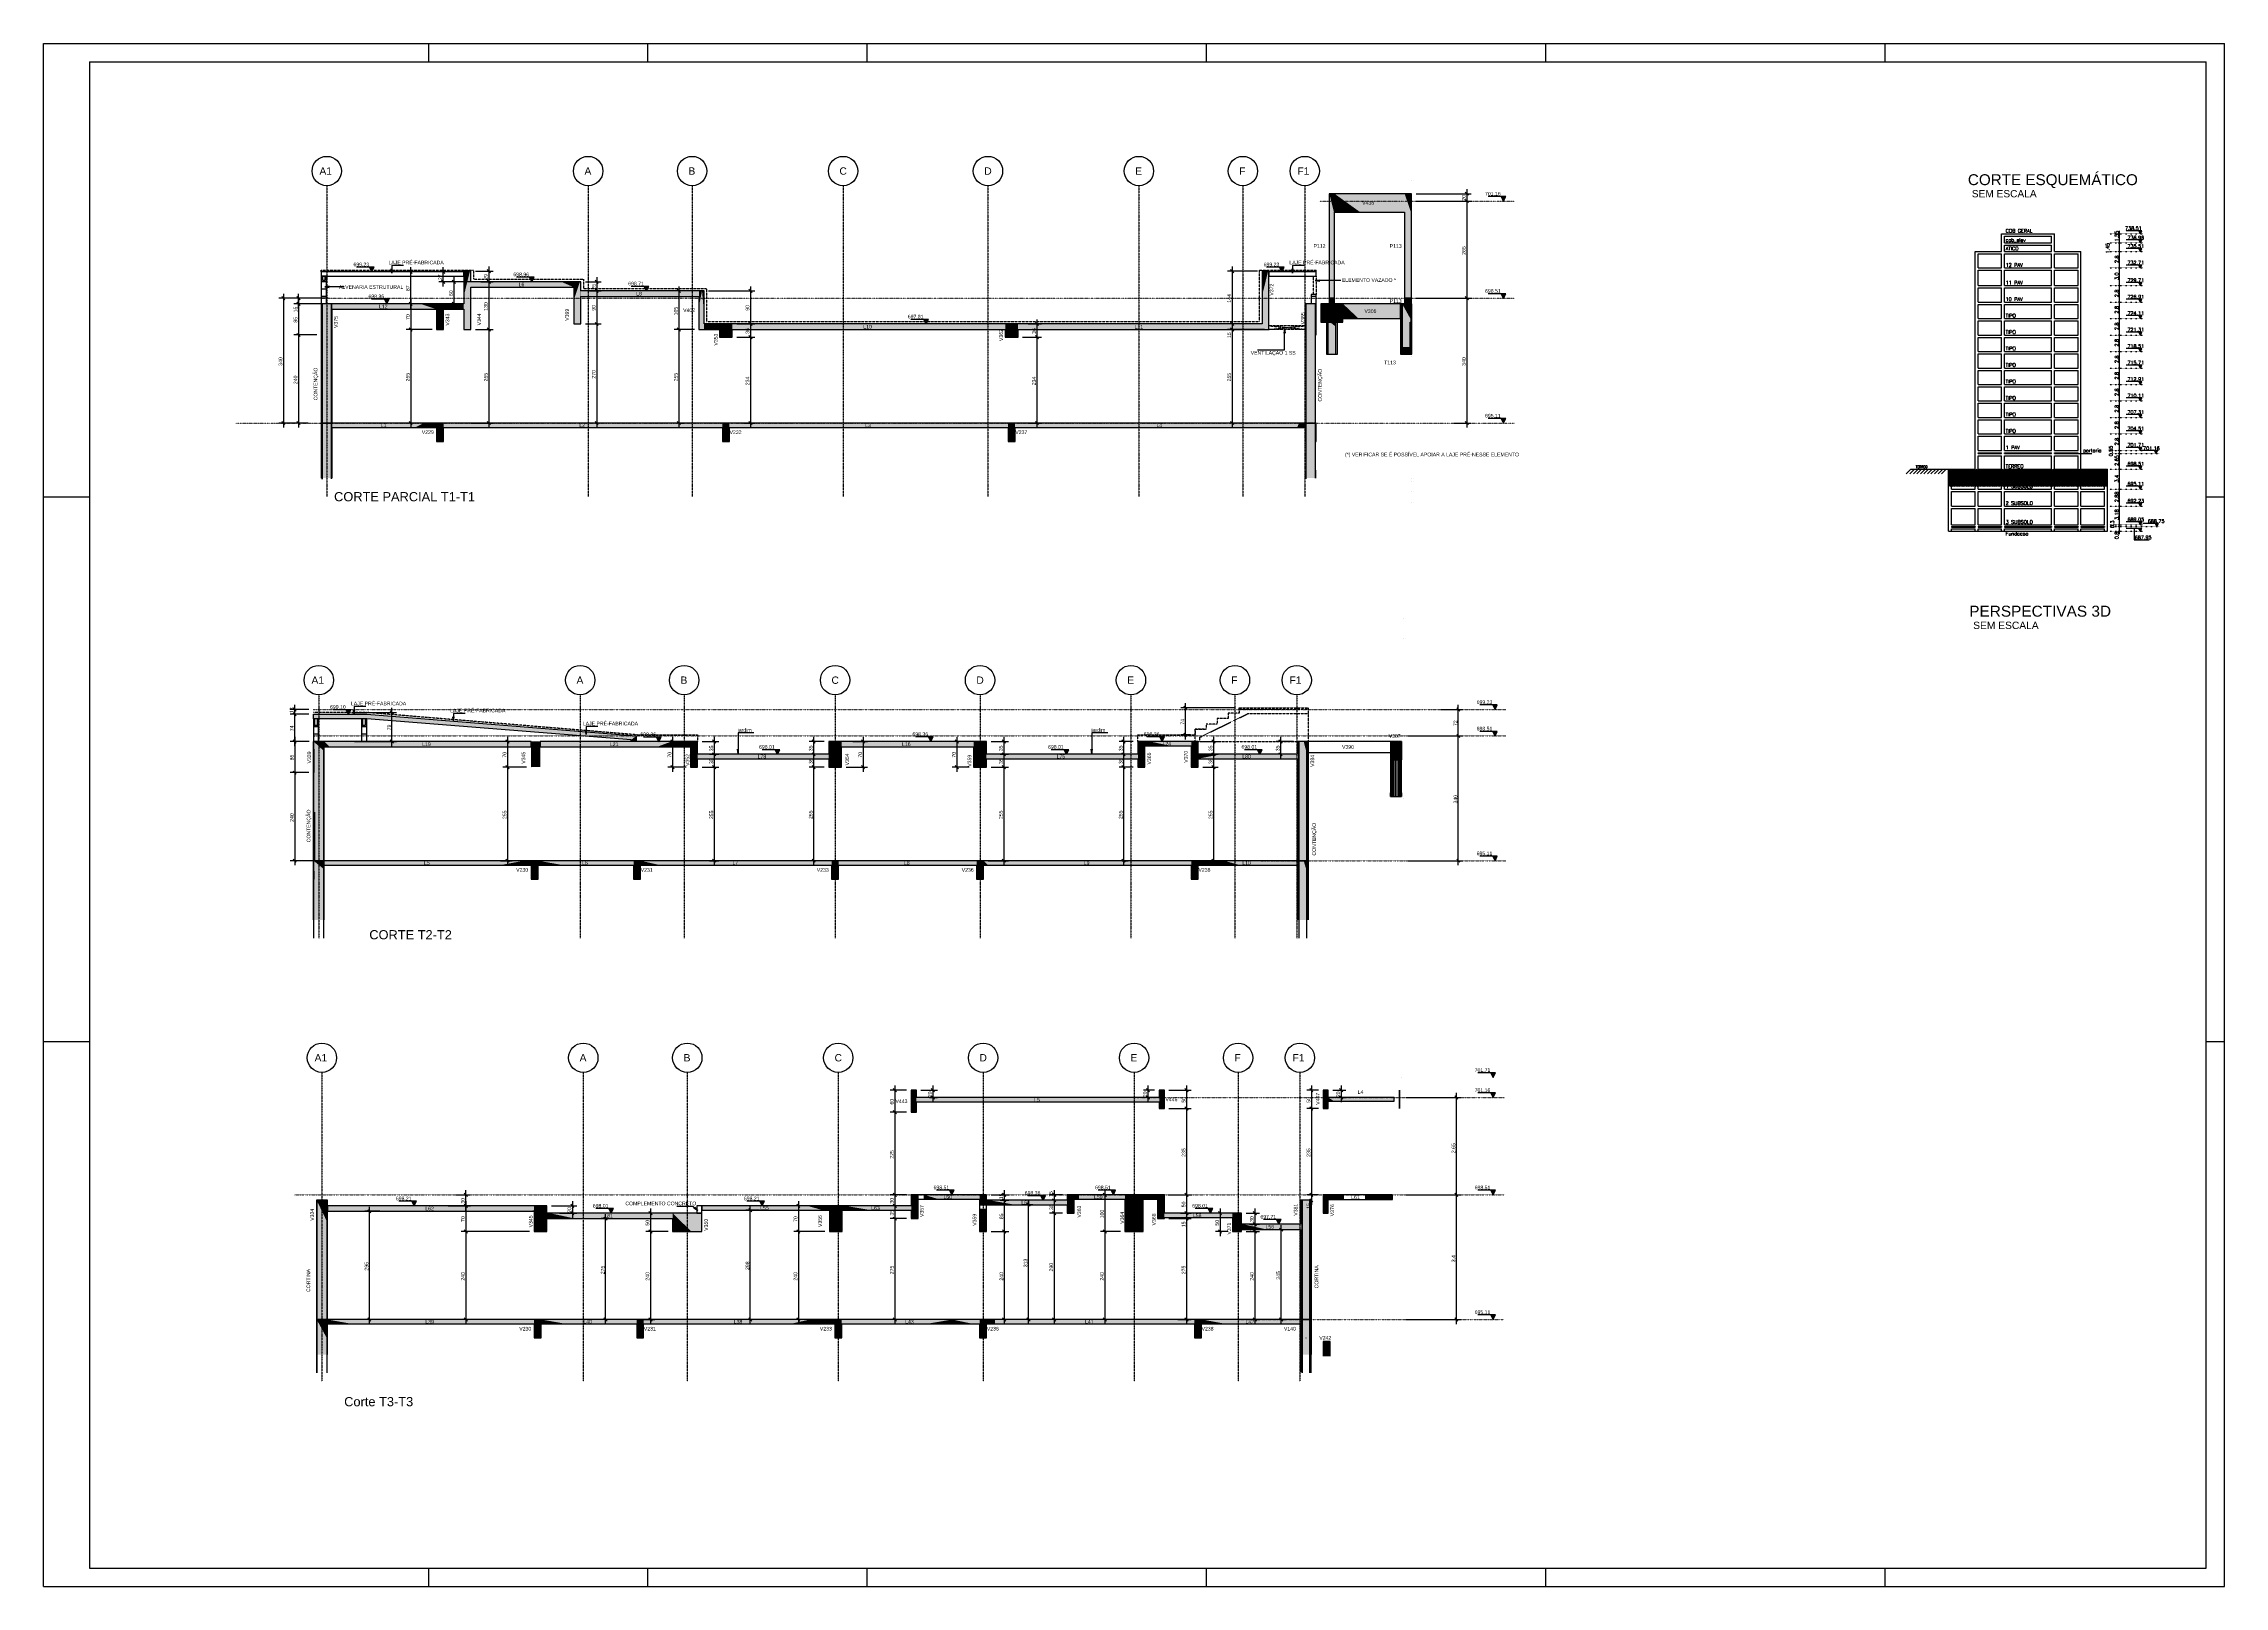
# Model space of a CAD drawing. Extents: x 37185 to 43130, y -8131 to -3926.
import ezdxf

# ---------------------------------------------------------------- set-up
doc = ezdxf.new("R2010")
doc.units = 0
doc.header["$MEASUREMENT"] = 0
for name, pattern in [('ESTILO_TQS_0001', [1, 0.7, -0.3]), ('ESTILO_TQS_0002', [0.4, 0.1, -0.3]), ('ESTILO_TQS_0004', [1.12, 0.5, -0.2, 0.01, -0.2, 0.01, -0.2])]:
    doc.linetypes.add(name, pattern=pattern)
doc.layers.get('0').update_dxf_attribs({"linetype": 'CONTINUOUS'})
for name, color, linetype in [('200', 7, 'ESTILO_TQS_0002'), ('216', 3, 'CONTINUOUS'), ('221', 11, 'CONTINUOUS'), ('226', 2, 'CONTINUOUS'), ('27', 252, 'CONTINUOUS'), ('32', 7, 'CONTINUOUS'), ('35', 7, 'CONTINUOUS'), ('36', 253, 'CONTINUOUS'), ('48', 4, 'CONTINUOUS'), ('50', 5, 'CONTINUOUS'), ('51', 5, 'CONTINUOUS'), ('52', 3, 'CONTINUOUS'), ('55', 12, 'CONTINUOUS'), ('67', 7, 'CONTINUOUS'), ('68', 4, 'CONTINUOUS'), ('70', 160, 'CONTINUOUS'), ('74', 2, 'CONTINUOUS'), ('75', 9, 'CONTINUOUS'), ('76', 3, 'CONTINUOUS'), ('79', 12, 'CONTINUOUS'), ('95', 7, 'CONTINUOUS'), ('96', 252, 'CONTINUOUS')]:
    doc.layers.add(name, color=color, linetype=linetype)
doc.layers.add('WP_ANOTAÇÃO GERAL', color=2, linetype='CONTINUOUS', lineweight=13)
doc.styles.get("Standard").update_dxf_attribs({"font": 'ROMANS.SHX'})
doc.styles.add('TQS_ARIAL', font='arial.ttf')

# ---------------------------------------------------------------- blocks, each defined once
blk = doc.blocks.new('_COTAZ')
for p, q in [((0.25, 0.5), (-2.4, 0.5)), ((0, 0), (-0.250001, 0.5)), ((-0.227705, 0.455408), (0.227705, 0.455408)), ((-0.205409, 0.410817), (0.205409, 0.410817)), ((-0.183113, 0.366225), (0.183113, 0.366225)), ((-0.160818, 0.321634), (0.160817, 0.321634)), ((-0.138522, 0.277043), (0.138521, 0.277042)), ((-0.116226, 0.232451), (0.116226, 0.232451)), ((-0.09393, 0.18786), (0.09393, 0.18786)), ((-0.071634, 0.143268), (0.071634, 0.143269)), ((-0.049338, 0.098677), (0.049338, 0.098677)), ((-0.027043, 0.054086), (0.027042, 0.054086)), ((0, 0), (0.25, 0.5))]:
    blk.add_line(p, q)
blk = doc.blocks.new('CT_GEN_LO')
for p, q in [((32019.6, -11189.1), (32019.6, -11183.2)), ((32019.6, -11183.2), (32026.9, -11183.2)), ((32026.9, -11183.2), (32143.5, -11183.2)), ((32143.5, -11183.2), (32150.8, -11183.2)), ((32150.8, -11189.1), (32150.8, -11183.2)), ((31954, -11232.8), (31954, -11227)), ((31954, -11227), (31961.3, -11227)), ((31954, -11267.8), (31954, -11232.8)), ((31961.3, -11227), (32019.6, -11227)), ((31961.3, -11232.8), (32019.6, -11232.8)), ((31961.3, -11267.8), (31961.3, -11232.8)), ((32019.6, -11205.8), (32019.6, -11189.1)), ((32019.6, -11211.7), (32019.6, -11205.8)), ((32019.6, -11227), (32019.6, -11211.7)), ((32019.6, -11267.8), (32019.6, -11232.8)), ((32019.6, -11267.8), (32019.6, -11232.8)), ((32026.9, -11189.1), (32143.5, -11189.1)), ((32026.9, -11205.8), (32026.9, -11189.1)), ((32026.9, -11205.8), (32143.5, -11205.8)), ((32026.9, -11211.7), (32143.5, -11211.7)), ((32026.9, -11227), (32026.9, -11211.7)), ((32026.9, -11227), (32143.5, -11227)), ((32026.9, -11232.8), (32143.5, -11232.8)), ((32026.9, -11267.8), (32026.9, -11232.8)), ((32143.5, -11205.8), (32143.5, -11189.1)), ((32143.5, -11227), (32143.5, -11211.7)), ((32143.5, -11267.8), (32143.5, -11232.8)), ((32150.8, -11205.8), (32150.8, -11189.1)), ((32150.8, -11211.7), (32150.8, -11205.8)), ((32150.8, -11227), (32150.8, -11211.7)), ((32150.8, -11227), (32209.1, -11227)), ((32150.8, -11232.8), (32209.1, -11232.8)), ((32150.8, -11267.8), (32150.8, -11232.8)), ((32150.8, -11267.8), (32150.8, -11232.8)), ((32209.1, -11227), (32216.4, -11227)), ((32209.1, -11267.8), (32209.1, -11232.8)), ((32216.4, -11232.8), (32216.4, -11227)), ((32216.4, -11267.8), (32216.4, -11232.8)), ((31954, -11273.6), (31954, -11267.8)), ((31954, -11311.5), (31954, -11273.6)), ((31961.3, -11267.8), (32019.6, -11267.8)), ((31961.3, -11273.6), (32019.6, -11273.6)), ((31961.3, -11311.5), (31961.3, -11273.6)), ((32019.6, -11311.5), (32019.6, -11273.6)), ((32019.6, -11311.5), (32019.6, -11273.6)), ((32026.9, -11267.8), (32143.5, -11267.8)), ((32026.9, -11273.6), (32143.5, -11273.6)), ((32026.9, -11311.5), (32026.9, -11273.6)), ((32143.5, -11311.5), (32143.5, -11273.6)), ((32150.8, -11267.8), (32209.1, -11267.8)), ((32150.8, -11273.6), (32209.1, -11273.6)), ((32150.8, -11311.5), (32150.8, -11273.6)), ((32150.8, -11311.5), (32150.8, -11273.6)), ((32209.1, -11311.5), (32209.1, -11273.6)), ((32216.4, -11273.6), (32216.4, -11267.8)), ((32216.4, -11311.5), (32216.4, -11273.6)), ((31954, -11317.4), (31954, -11311.5)), ((31954, -11352.4), (31954, -11317.4)), ((31961.3, -11311.5), (32019.6, -11311.5)), ((31961.3, -11317.4), (32019.6, -11317.4)), ((31961.3, -11352.4), (31961.3, -11317.4)), ((32019.6, -11352.4), (32019.6, -11317.4)), ((32019.6, -11352.4), (32019.6, -11317.4)), ((32026.9, -11311.5), (32143.5, -11311.5)), ((32026.9, -11317.4), (32143.5, -11317.4)), ((32026.9, -11352.4), (32026.9, -11317.4)), ((32143.5, -11352.4), (32143.5, -11317.4)), ((32150.8, -11311.5), (32209.1, -11311.5)), ((32150.8, -11317.4), (32209.1, -11317.4)), ((32150.8, -11352.4), (32150.8, -11317.4)), ((32150.8, -11352.4), (32150.8, -11317.4)), ((32209.1, -11352.4), (32209.1, -11317.4)), ((32216.4, -11317.4), (32216.4, -11311.5)), ((32216.4, -11352.4), (32216.4, -11317.4)), ((31954, -11358.2), (31954, -11352.4)), ((31954, -11393.2), (31954, -11358.2)), ((31954, -11399), (31954, -11393.2)), ((31954, -11434), (31954, -11399)), ((31961.3, -11352.4), (32019.6, -11352.4)), ((31961.3, -11358.2), (32019.6, -11358.2)), ((31961.3, -11393.2), (31961.3, -11358.2)), ((31961.3, -11393.2), (32019.6, -11393.2)), ((31961.3, -11399), (32019.6, -11399)), ((31961.3, -11434), (31961.3, -11399)), ((32019.6, -11393.2), (32019.6, -11358.2)), ((32019.6, -11393.2), (32019.6, -11358.2)), ((32019.6, -11434), (32019.6, -11399)), ((32019.6, -11434), (32019.6, -11399)), ((32026.9, -11352.4), (32143.5, -11352.4)), ((32026.9, -11358.2), (32143.5, -11358.2)), ((32026.9, -11393.2), (32026.9, -11358.2)), ((32026.9, -11393.2), (32143.5, -11393.2)), ((32026.9, -11399), (32143.5, -11399)), ((32026.9, -11434), (32026.9, -11399)), ((32143.5, -11393.2), (32143.5, -11358.2)), ((32143.5, -11434), (32143.5, -11399)), ((32150.8, -11352.4), (32209.1, -11352.4)), ((32150.8, -11358.2), (32209.1, -11358.2)), ((32150.8, -11393.2), (32150.8, -11358.2)), ((32150.8, -11393.2), (32150.8, -11358.2)), ((32150.8, -11393.2), (32209.1, -11393.2)), ((32150.8, -11399), (32209.1, -11399)), ((32150.8, -11434), (32150.8, -11399)), ((32150.8, -11434), (32150.8, -11399)), ((32209.1, -11393.2), (32209.1, -11358.2)), ((32209.1, -11434), (32209.1, -11399)), ((32216.4, -11358.2), (32216.4, -11352.4)), ((32216.4, -11393.2), (32216.4, -11358.2)), ((32216.4, -11399), (32216.4, -11393.2)), ((32216.4, -11434), (32216.4, -11399)), ((31954, -11439.9), (31954, -11434)), ((31954, -11474.8), (31954, -11439.9)), ((31961.3, -11434), (32019.6, -11434)), ((31961.3, -11439.9), (32019.6, -11439.9)), ((31961.3, -11474.8), (31961.3, -11439.9)), ((32019.6, -11474.8), (32019.6, -11439.9)), ((32019.6, -11474.8), (32019.6, -11439.9)), ((32026.9, -11434), (32143.5, -11434)), ((32026.9, -11439.9), (32143.5, -11439.9)), ((32026.9, -11474.8), (32026.9, -11439.9)), ((32143.5, -11474.8), (32143.5, -11439.9)), ((32150.8, -11434), (32209.1, -11434)), ((32150.8, -11439.9), (32209.1, -11439.9)), ((32150.8, -11474.8), (32150.8, -11439.9)), ((32150.8, -11474.8), (32150.8, -11439.9)), ((32209.1, -11474.8), (32209.1, -11439.9)), ((32216.4, -11439.9), (32216.4, -11434)), ((32216.4, -11474.8), (32216.4, -11439.9)), ((31954, -11480.7), (31954, -11474.8)), ((31954, -11515.7), (31954, -11480.7)), ((31961.3, -11474.8), (32019.6, -11474.8)), ((31961.3, -11480.7), (32019.6, -11480.7)), ((31961.3, -11515.7), (31961.3, -11480.7)), ((32019.6, -11515.7), (32019.6, -11480.7)), ((32019.6, -11515.7), (32019.6, -11480.7)), ((32026.9, -11474.8), (32143.5, -11474.8)), ((32026.9, -11480.7), (32143.5, -11480.7)), ((32026.9, -11515.7), (32026.9, -11480.7)), ((32143.5, -11515.7), (32143.5, -11480.7)), ((32150.8, -11474.8), (32209.1, -11474.8)), ((32150.8, -11480.7), (32209.1, -11480.7)), ((32150.8, -11515.7), (32150.8, -11480.7)), ((32150.8, -11515.7), (32150.8, -11480.7)), ((32209.1, -11515.7), (32209.1, -11480.7)), ((32216.4, -11480.7), (32216.4, -11474.8)), ((32216.4, -11515.7), (32216.4, -11480.7)), ((31954, -11521.5), (31954, -11515.7)), ((31954, -11556.5), (31954, -11521.5)), ((31954, -11562.3), (31954, -11556.5)), ((31954, -11597.3), (31954, -11562.3)), ((31961.3, -11515.7), (32019.6, -11515.7)), ((31961.3, -11521.5), (32019.6, -11521.5)), ((31961.3, -11556.5), (31961.3, -11521.5)), ((31961.3, -11556.5), (32019.6, -11556.5)), ((31961.3, -11562.3), (32019.6, -11562.3)), ((31961.3, -11597.3), (31961.3, -11562.3)), ((32019.6, -11556.5), (32019.6, -11521.5)), ((32019.6, -11556.5), (32019.6, -11521.5)), ((32019.6, -11597.3), (32019.6, -11562.3)), ((32019.6, -11597.3), (32019.6, -11562.3)), ((32026.9, -11515.7), (32143.5, -11515.7)), ((32026.9, -11521.5), (32143.5, -11521.5)), ((32026.9, -11556.5), (32026.9, -11521.5)), ((32026.9, -11556.5), (32143.5, -11556.5)), ((32026.9, -11562.3), (32143.5, -11562.3)), ((32026.9, -11597.3), (32026.9, -11562.3)), ((32143.5, -11556.5), (32143.5, -11521.5)), ((32143.5, -11597.3), (32143.5, -11562.3)), ((32150.8, -11515.7), (32209.1, -11515.7)), ((32150.8, -11521.5), (32209.1, -11521.5)), ((32150.8, -11556.5), (32150.8, -11521.5)), ((32150.8, -11556.5), (32150.8, -11521.5)), ((32150.8, -11556.5), (32209.1, -11556.5)), ((32150.8, -11562.3), (32209.1, -11562.3)), ((32150.8, -11597.3), (32150.8, -11562.3)), ((32150.8, -11597.3), (32150.8, -11562.3)), ((32209.1, -11556.5), (32209.1, -11521.5)), ((32209.1, -11597.3), (32209.1, -11562.3)), ((32216.4, -11521.5), (32216.4, -11515.7)), ((32216.4, -11556.5), (32216.4, -11521.5)), ((32216.4, -11562.3), (32216.4, -11556.5)), ((32216.4, -11597.3), (32216.4, -11562.3)), ((31954, -11603.1), (31954, -11597.3)), ((31954, -11638.1), (31954, -11603.1)), ((31961.3, -11597.3), (32019.6, -11597.3)), ((31961.3, -11603.1), (32019.6, -11603.1)), ((31961.3, -11638.1), (31961.3, -11603.1)), ((32019.6, -11638.1), (32019.6, -11603.1)), ((32019.6, -11638.1), (32019.6, -11603.1)), ((32026.9, -11597.3), (32143.5, -11597.3)), ((32026.9, -11603.1), (32143.5, -11603.1)), ((32026.9, -11638.1), (32026.9, -11603.1)), ((32143.5, -11638.1), (32143.5, -11603.1)), ((32150.8, -11597.3), (32209.1, -11597.3)), ((32150.8, -11603.1), (32209.1, -11603.1)), ((32150.8, -11638.1), (32150.8, -11603.1)), ((32150.8, -11638.1), (32150.8, -11603.1)), ((32209.1, -11638.1), (32209.1, -11603.1)), ((32216.4, -11603.1), (32216.4, -11597.3)), ((32216.4, -11638.1), (32216.4, -11603.1)), ((31954, -11644), (31954, -11638.1)), ((31954, -11679), (31954, -11644)), ((31961.3, -11638.1), (32019.6, -11638.1)), ((31961.3, -11644), (32019.6, -11644)), ((31961.3, -11679), (31961.3, -11644)), ((32019.6, -11679), (32019.6, -11644)), ((32019.6, -11679), (32019.6, -11644)), ((32026.9, -11638.1), (32143.5, -11638.1)), ((32026.9, -11644), (32143.5, -11644)), ((32026.9, -11679), (32026.9, -11644)), ((32143.5, -11679), (32143.5, -11644)), ((32150.8, -11638.1), (32209.1, -11638.1)), ((32150.8, -11644), (32209.1, -11644)), ((32150.8, -11679), (32150.8, -11644)), ((32150.8, -11679), (32150.8, -11644)), ((32209.1, -11679), (32209.1, -11644)), ((32216.4, -11644), (32216.4, -11638.1)), ((32216.4, -11679), (32216.4, -11644)), ((31954, -11684.8), (31954, -11679)), ((31954, -11719.8), (31954, -11684.8)), ((31954, -11725.6), (31954, -11719.8)), ((31954, -11727.8), (31954, -11725.6)), ((31954, -11733.6), (31954, -11727.8)), ((31961.3, -11679), (32019.6, -11679)), ((31961.3, -11684.8), (32019.6, -11684.8)), ((31961.3, -11719.8), (31961.3, -11684.8)), ((31961.3, -11719.8), (32019.6, -11719.8)), ((31961.3, -11725.6), (32019.6, -11725.6)), ((31961.3, -11727.8), (31961.3, -11725.6)), ((31961.3, -11727.8), (32019.6, -11727.8)), ((32019.6, -11719.8), (32019.6, -11684.8)), ((32019.6, -11719.8), (32019.6, -11684.8)), ((32019.6, -11727.8), (32019.6, -11725.6)), ((32019.6, -11727.8), (32019.6, -11725.6)), ((32026.9, -11679), (32143.5, -11679)), ((32026.9, -11684.8), (32143.5, -11684.8)), ((32026.9, -11719.8), (32026.9, -11684.8)), ((32026.9, -11719.8), (32143.5, -11719.8)), ((32026.9, -11725.6), (32143.5, -11725.6)), ((32026.9, -11727.8), (32026.9, -11725.6)), ((32026.9, -11727.8), (32143.5, -11727.8)), ((32143.5, -11719.8), (32143.5, -11684.8)), ((32143.5, -11727.8), (32143.5, -11725.6)), ((32150.8, -11679), (32209.1, -11679)), ((32150.8, -11684.8), (32209.1, -11684.8)), ((32150.8, -11719.8), (32150.8, -11684.8)), ((32150.8, -11719.8), (32150.8, -11684.8)), ((32150.8, -11719.8), (32209.1, -11719.8)), ((32150.8, -11725.6), (32209.1, -11725.6)), ((32150.8, -11727.8), (32150.8, -11725.6)), ((32150.8, -11727.8), (32150.8, -11725.6)), ((32150.8, -11727.8), (32209.1, -11727.8)), ((32209.1, -11719.8), (32209.1, -11684.8)), ((32209.1, -11727.8), (32209.1, -11725.6)), ((32216.4, -11684.8), (32216.4, -11679)), ((32216.4, -11719.8), (32216.4, -11684.8)), ((32216.4, -11725.6), (32216.4, -11719.8)), ((32216.4, -11727.8), (32216.4, -11725.6)), ((32216.4, -11733.6), (32216.4, -11727.8)), ((31795.1, -11766.4), (31783.4, -11778.1)), ((31803.8, -11766.4), (31792.1, -11778.1)), ((31795.1, -11766.4), (31888.4, -11766.4)), ((31812.6, -11766.4), (31800.9, -11778.1)), ((31821.3, -11766.4), (31809.6, -11778.1)), ((31830, -11766.4), (31818.4, -11778.1)), ((31838.8, -11766.4), (31827.1, -11778.1)), ((31847.5, -11766.4), (31835.9, -11778.1)), ((31856.3, -11766.4), (31844.6, -11778.1)), ((31865, -11766.4), (31853.4, -11778.1)), ((31873.8, -11766.4), (31862.1, -11778.1)), ((31882.5, -11766.4), (31870.9, -11778.1)), ((31888.4, -11816), (31888.4, -11766.4)), ((31888.4, -11766.4), (31895.7, -11766.4)), ((31895.7, -11766.4), (31954, -11766.4)), ((31895.7, -11772.3), (31954, -11772.3)), ((31895.7, -11816), (31895.7, -11772.3)), ((31954, -11766.4), (31954, -11733.6)), ((31954, -11816), (31954, -11772.3)), ((31954, -11816), (31954, -11772.3)), ((31961.3, -11733.6), (32019.6, -11733.6)), ((31961.3, -11766.4), (31961.3, -11733.6)), ((31961.3, -11766.4), (32019.6, -11766.4)), ((31961.3, -11772.3), (32019.6, -11772.3)), ((31961.3, -11816), (31961.3, -11772.3)), ((32019.6, -11766.4), (32019.6, -11733.6)), ((32019.6, -11766.4), (32019.6, -11733.6)), ((32019.6, -11816), (32019.6, -11772.3)), ((32019.6, -11816), (32019.6, -11772.3)), ((32026.9, -11733.6), (32143.5, -11733.6)), ((32026.9, -11766.4), (32026.9, -11733.6)), ((32026.9, -11766.4), (32143.5, -11766.4)), ((32026.9, -11772.3), (32143.5, -11772.3)), ((32026.9, -11816), (32026.9, -11772.3)), ((32143.5, -11766.4), (32143.5, -11733.6)), ((32143.5, -11816), (32143.5, -11772.3)), ((32150.8, -11733.6), (32209.1, -11733.6)), ((32150.8, -11766.4), (32150.8, -11733.6)), ((32150.8, -11766.4), (32150.8, -11733.6)), ((32150.8, -11766.4), (32209.1, -11766.4)), ((32150.8, -11772.3), (32209.1, -11772.3)), ((32150.8, -11816), (32150.8, -11772.3)), ((32150.8, -11816), (32150.8, -11772.3)), ((32209.1, -11766.4), (32209.1, -11733.6)), ((32209.1, -11816), (32209.1, -11772.3)), ((32216.4, -11766.4), (32216.4, -11733.6)), ((32216.4, -11766.4), (32274.7, -11766.4)), ((32216.4, -11772.3), (32274.7, -11772.3)), ((32216.4, -11816), (32216.4, -11772.3)), ((32216.4, -11816), (32216.4, -11772.3)), ((32274.7, -11766.4), (32282, -11766.4)), ((32274.7, -11816), (32274.7, -11772.3)), ((32282, -11816), (32282, -11766.4)), ((31888.4, -11858), (31888.4, -11816)), ((31895.7, -11816), (31954, -11816)), ((31895.7, -11821.8), (31954, -11821.8)), ((31895.7, -11858), (31895.7, -11821.8)), ((31954, -11858), (31954, -11821.8)), ((31954, -11858), (31954, -11821.8)), ((31961.3, -11816), (32019.6, -11816)), ((31961.3, -11821.8), (32019.6, -11821.8)), ((31961.3, -11858), (31961.3, -11821.8)), ((32019.6, -11858), (32019.6, -11821.8)), ((32019.6, -11858), (32019.6, -11821.8)), ((32026.9, -11816), (32143.5, -11816)), ((32026.9, -11821.8), (32143.5, -11821.8)), ((32026.9, -11858), (32026.9, -11821.8)), ((32143.5, -11858), (32143.5, -11821.8)), ((32150.8, -11816), (32209.1, -11816)), ((32150.8, -11821.8), (32209.1, -11821.8)), ((32150.8, -11858), (32150.8, -11821.8)), ((32150.8, -11858), (32150.8, -11821.8)), ((32209.1, -11858), (32209.1, -11821.8)), ((32216.4, -11816), (32274.7, -11816)), ((32216.4, -11821.8), (32274.7, -11821.8)), ((32216.4, -11858), (32216.4, -11821.8)), ((32216.4, -11858), (32216.4, -11821.8)), ((32274.7, -11858), (32274.7, -11821.8)), ((32282, -11858), (32282, -11816)), ((31888.4, -11904.4), (31888.4, -11858)), ((31895.7, -11858), (31954, -11858)), ((31895.7, -11863.8), (31954, -11863.8)), ((31895.7, -11904.4), (31895.7, -11863.8)), ((31954, -11904.4), (31954, -11863.8)), ((31954, -11904.4), (31954, -11863.8)), ((31961.3, -11858), (32019.6, -11858)), ((31961.3, -11863.8), (32019.6, -11863.8)), ((31961.3, -11904.4), (31961.3, -11863.8)), ((32019.6, -11904.4), (32019.6, -11863.8)), ((32019.6, -11904.4), (32019.6, -11863.8)), ((32026.9, -11858), (32143.5, -11858)), ((32026.9, -11863.8), (32143.5, -11863.8)), ((32026.9, -11904.4), (32026.9, -11863.8)), ((32143.5, -11904.4), (32143.5, -11863.8)), ((32150.8, -11858), (32209.1, -11858)), ((32150.8, -11863.8), (32209.1, -11863.8)), ((32150.8, -11904.4), (32150.8, -11863.8)), ((32150.8, -11904.4), (32150.8, -11863.8)), ((32209.1, -11904.4), (32209.1, -11863.8)), ((32216.4, -11858), (32274.7, -11858)), ((32216.4, -11863.8), (32274.7, -11863.8)), ((32216.4, -11904.4), (32216.4, -11863.8)), ((32216.4, -11904.4), (32216.4, -11863.8)), ((32274.7, -11904.4), (32274.7, -11863.8)), ((32282, -11904.4), (32282, -11858)), ((31888.4, -11908.7), (31888.4, -11904.4)), ((31888.4, -11920.4), (31888.4, -11908.7)), ((31888.4, -11920.4), (32282, -11920.4)), ((31895.7, -11904.4), (31954, -11904.4)), ((31895.7, -11908.7), (31954, -11908.7)), ((31895.7, -11908.7), (31895.7, -11910.2)), ((31895.7, -11910.2), (31954, -11910.2)), ((31895.7, -11914.6), (31954, -11914.6)), ((31895.7, -11920.4), (31895.7, -11914.6)), ((31895.7, -11920.4), (31954, -11920.4)), ((31954, -11908.7), (31954, -11910.2)), ((31954, -11908.7), (31954, -11910.2)), ((31954, -11920.4), (31954, -11914.6)), ((31954, -11920.4), (31954, -11914.6)), ((31961.3, -11904.4), (32019.6, -11904.4)), ((31961.3, -11908.7), (32019.6, -11908.7)), ((31961.3, -11908.7), (31961.3, -11910.2)), ((31961.3, -11910.2), (32019.6, -11910.2)), ((31961.3, -11914.6), (32019.6, -11914.6)), ((31961.3, -11920.4), (31961.3, -11914.6)), ((31961.3, -11920.4), (32019.6, -11920.4)), ((32019.6, -11908.7), (32019.6, -11910.2)), ((32019.6, -11908.7), (32019.6, -11910.2)), ((32019.6, -11920.4), (32019.6, -11914.6)), ((32019.6, -11920.4), (32019.6, -11914.6)), ((32026.9, -11904.4), (32143.5, -11904.4)), ((32026.9, -11908.7), (32143.5, -11908.7)), ((32026.9, -11908.7), (32026.9, -11910.2)), ((32026.9, -11910.2), (32143.5, -11910.2)), ((32026.9, -11914.6), (32143.5, -11914.6)), ((32026.9, -11920.4), (32026.9, -11914.6)), ((32026.9, -11920.4), (32143.5, -11920.4)), ((32143.5, -11908.7), (32143.5, -11910.2)), ((32143.5, -11920.4), (32143.5, -11914.6)), ((32150.8, -11904.4), (32209.1, -11904.4)), ((32150.8, -11908.7), (32209.1, -11908.7)), ((32150.8, -11908.7), (32150.8, -11910.2)), ((32150.8, -11908.7), (32150.8, -11910.2)), ((32150.8, -11910.2), (32209.1, -11910.2)), ((32150.8, -11914.6), (32209.1, -11914.6)), ((32150.8, -11920.4), (32150.8, -11914.6)), ((32150.8, -11920.4), (32150.8, -11914.6)), ((32150.8, -11920.4), (32209.1, -11920.4)), ((32209.1, -11908.7), (32209.1, -11910.2)), ((32209.1, -11920.4), (32209.1, -11914.6)), ((32216.4, -11904.4), (32274.7, -11904.4)), ((32216.4, -11908.7), (32274.7, -11908.7)), ((32216.4, -11908.7), (32216.4, -11910.2)), ((32216.4, -11908.7), (32216.4, -11910.2)), ((32216.4, -11910.2), (32274.7, -11910.2)), ((32216.4, -11914.6), (32274.7, -11914.6)), ((32216.4, -11920.4), (32216.4, -11914.6)), ((32216.4, -11920.4), (32216.4, -11914.6)), ((32216.4, -11920.4), (32274.7, -11920.4)), ((32274.7, -11908.7), (32274.7, -11910.2)), ((32274.7, -11920.4), (32274.7, -11914.6)), ((32282, -11908.7), (32282, -11904.4)), ((32282, -11920.4), (32282, -11908.7))]:
    blk.add_line(p, q)
at = {"color": 12, "linetype": 'Continuous'}
blk.add_line((32209.1, -11727.8), (32242.9, -11727.8), dxfattribs=at)
blk.add_lwpolyline([(32348, -11913.1), (32348, -11941.4), (32385.3, -11941.4)], dxfattribs=at)
at = {"layer": '200'}
for p, q in [((32287.9, -11183.2), (32369.5, -11183.2)), ((32287.9, -11205.8), (32369.5, -11205.8)), ((32287.9, -11227), (32369.5, -11227)), ((32287.9, -11267.8), (32369.5, -11267.8)), ((32287.9, -11311.5), (32369.5, -11311.5)), ((32287.9, -11352.4), (32369.5, -11352.4)), ((32287.9, -11393.2), (32369.5, -11393.2)), ((32287.9, -11434), (32369.5, -11434)), ((32287.9, -11474.8), (32369.5, -11474.8)), ((32287.9, -11515.7), (32369.5, -11515.7)), ((32287.9, -11556.5), (32369.5, -11556.5)), ((32287.9, -11597.3), (32369.5, -11597.3)), ((32287.9, -11638.1), (32369.5, -11638.1)), ((32287.9, -11679), (32369.5, -11679)), ((32287.9, -11719.8), (32369.5, -11719.8)), ((32287.9, -11727.8), (32410.5, -11727.8)), ((32287.9, -11766.4), (32369.5, -11766.4)), ((32287.9, -11816), (32369.5, -11816)), ((32287.9, -11858), (32369.5, -11858)), ((32287.9, -11904.4), (32369.5, -11904.4)), ((32287.9, -11908.7), (32410.5, -11908.7)), ((32287.9, -11920.4), (32369.5, -11920.4))]:
    blk.add_line(p, q, dxfattribs=at)
at = {"layer": '216', "color": 7}
for p, q in [((32311.2, -11176), (32311.2, -11213.1)), ((32311.2, -11198.6), (32311.2, -11234.3)), ((32311.2, -11219.7), (32311.2, -11275.1)), ((32311.2, -11260.5), (32311.2, -11318.8)), ((32311.2, -11304.3), (32311.2, -11359.7)), ((32311.2, -11345.1), (32311.2, -11400.5)), ((32311.2, -11385.9), (32311.2, -11441.3)), ((32311.2, -11426.7), (32311.2, -11482.1)), ((32311.2, -11467.6), (32311.2, -11523)), ((32311.2, -11508.4), (32311.2, -11563.8)), ((32311.2, -11549.2), (32311.2, -11604.6)), ((32311.2, -11590), (32311.2, -11645.4)), ((32311.2, -11630.9), (32311.2, -11686.3)), ((32311.2, -11671.7), (32311.2, -11727.1)), ((32311.2, -11712.5), (32311.2, -11735.1)), ((32311.2, -11720.5), (32311.2, -11773.7)), ((32311.2, -11759.2), (32311.2, -11823.3)), ((32311.2, -11808.7), (32311.2, -11865.3)), ((32311.2, -11850.7), (32311.2, -11911.7)), ((32311.2, -11897.1), (32311.2, -11916)), ((32311.2, -11901.5), (32311.2, -11927.7))]:
    blk.add_line(p, q, dxfattribs=at)
at = {"layer": '221', "color": 7}
for p, q in [((32287.9, -11183.2), (32287.9, -11183.2)), ((32287.9, -11205.8), (32287.9, -11205.8)), ((32287.9, -11227), (32287.9, -11227)), ((32369.5, -11205.8), (32369.5, -11205.8)), ((32369.5, -11227), (32369.5, -11227)), ((32287.9, -11267.8), (32287.9, -11267.8)), ((32369.5, -11267.8), (32369.5, -11267.8)), ((32287.9, -11311.5), (32287.9, -11311.5)), ((32369.5, -11311.5), (32369.5, -11311.5)), ((32287.9, -11352.4), (32287.9, -11352.4)), ((32287.9, -11393.2), (32287.9, -11393.2)), ((32369.5, -11352.4), (32369.5, -11352.4)), ((32369.5, -11393.2), (32369.5, -11393.2)), ((32287.9, -11434), (32287.9, -11434)), ((32369.5, -11434), (32369.5, -11434)), ((32287.9, -11474.8), (32287.9, -11474.8)), ((32369.5, -11474.8), (32369.5, -11474.8)), ((32287.9, -11515.7), (32287.9, -11515.7)), ((32287.9, -11556.5), (32287.9, -11556.5)), ((32369.5, -11515.7), (32369.5, -11515.7)), ((32369.5, -11556.5), (32369.5, -11556.5)), ((32287.9, -11597.3), (32287.9, -11597.3)), ((32369.5, -11597.3), (32369.5, -11597.3)), ((32287.9, -11638.1), (32287.9, -11638.1)), ((32369.5, -11638.1), (32369.5, -11638.1)), ((32287.9, -11679), (32287.9, -11679)), ((32287.9, -11719.8), (32287.9, -11719.8)), ((32287.9, -11727.8), (32287.9, -11727.8)), ((32369.5, -11679), (32369.5, -11679)), ((32369.5, -11719.8), (32369.5, -11719.8)), ((32369.5, -11727.8), (32369.5, -11727.8)), ((32287.9, -11766.4), (32287.9, -11766.4)), ((32369.5, -11766.4), (32369.5, -11766.4)), ((32287.9, -11816), (32287.9, -11816)), ((32369.5, -11816), (32369.5, -11816)), ((32287.9, -11858), (32287.9, -11858)), ((32369.5, -11858), (32369.5, -11858)), ((32287.9, -11904.4), (32287.9, -11904.4)), ((32287.9, -11908.7), (32287.9, -11908.7)), ((32369.5, -11904.4), (32369.5, -11904.4)), ((32369.5, -11908.7), (32369.5, -11908.7)), ((32369.5, -11920.4), (32369.5, -11920.4))]:
    blk.add_line(p, q, dxfattribs=at)
at = {"layer": '226', "color": 7}
for centre, radius in [((32311.2, -11183.2), 1.17), ((32311.2, -11183.2), 0.583), ((32311.2, -11205.8), 1.17), ((32311.2, -11205.8), 1.17), ((32311.2, -11227), 1.17), ((32311.2, -11227), 1.17), ((32311.2, -11205.8), 0.583), ((32311.2, -11205.8), 0.583), ((32311.2, -11227), 0.583), ((32311.2, -11227), 0.583), ((32311.2, -11267.8), 1.17), ((32311.2, -11267.8), 1.17), ((32311.2, -11267.8), 0.583), ((32311.2, -11267.8), 0.583), ((32311.2, -11311.5), 1.17), ((32311.2, -11311.5), 1.17), ((32311.2, -11311.5), 0.583), ((32311.2, -11311.5), 0.583), ((32311.2, -11352.4), 1.17), ((32311.2, -11352.4), 1.17), ((32311.2, -11393.2), 1.17), ((32311.2, -11393.2), 1.17), ((32311.2, -11352.4), 0.583), ((32311.2, -11352.4), 0.583), ((32311.2, -11393.2), 0.583), ((32311.2, -11393.2), 0.583), ((32311.2, -11434), 1.17), ((32311.2, -11434), 1.17), ((32311.2, -11434), 0.583), ((32311.2, -11434), 0.583), ((32311.2, -11474.8), 1.17), ((32311.2, -11474.8), 1.17), ((32311.2, -11474.8), 0.583), ((32311.2, -11474.8), 0.583), ((32311.2, -11515.7), 1.17), ((32311.2, -11515.7), 1.17), ((32311.2, -11556.5), 1.17), ((32311.2, -11556.5), 1.17), ((32311.2, -11515.7), 0.583), ((32311.2, -11515.7), 0.583), ((32311.2, -11556.5), 0.583), ((32311.2, -11556.5), 0.583), ((32311.2, -11597.3), 1.17), ((32311.2, -11597.3), 1.17), ((32311.2, -11597.3), 0.583), ((32311.2, -11597.3), 0.583), ((32311.2, -11638.1), 1.17), ((32311.2, -11638.1), 1.17), ((32311.2, -11638.1), 0.583), ((32311.2, -11638.1), 0.583), ((32311.2, -11679), 1.17), ((32311.2, -11679), 1.17), ((32311.2, -11719.8), 1.17), ((32311.2, -11719.8), 1.17), ((32311.2, -11727.8), 1.17), ((32311.2, -11727.8), 1.17), ((32311.2, -11679), 0.583), ((32311.2, -11679), 0.583), ((32311.2, -11719.8), 0.583), ((32311.2, -11719.8), 0.583), ((32311.2, -11727.8), 0.583), ((32311.2, -11727.8), 0.583), ((32311.2, -11766.4), 1.17), ((32311.2, -11766.4), 1.17), ((32311.2, -11766.4), 0.583), ((32311.2, -11766.4), 0.583), ((32311.2, -11816), 1.17), ((32311.2, -11816), 1.17), ((32311.2, -11816), 0.583), ((32311.2, -11816), 0.583), ((32311.2, -11858), 1.17), ((32311.2, -11858), 1.17), ((32311.2, -11858), 0.583), ((32311.2, -11858), 0.583), ((32311.2, -11904.4), 1.17), ((32311.2, -11904.4), 1.17), ((32311.2, -11908.7), 1.17), ((32311.2, -11908.7), 1.17), ((32311.2, -11920.4), 1.17), ((32311.2, -11904.4), 0.583), ((32311.2, -11904.4), 0.583), ((32311.2, -11908.7), 0.583), ((32311.2, -11908.7), 0.583), ((32311.2, -11920.4), 0.583)]:
    blk.add_circle(centre, radius, dxfattribs=at)
at = {"xscale": 14.58, "yscale": 14.58, "zscale": 0.1458}
for p in [(32363.7, -11183.2), (32363.7, -11205.8), (32363.7, -11227), (32363.7, -11267.8), (32363.7, -11311.5), (32363.7, -11352.4), (32363.7, -11393.2), (32363.7, -11434), (32363.7, -11474.8), (32363.7, -11515.7), (32363.7, -11556.5), (32363.7, -11597.3), (32363.7, -11638.1), (32363.7, -11679), (32363.7, -11719.8), (32402.3, -11727.8), (32363.7, -11766.4), (32363.7, -11816), (32363.7, -11858), (32363.7, -11904.4), (32363.7, -11920.4), (32404.5, -11908.7)]:
    blk.add_blockref('_COTAZ', p, dxfattribs=at)
for s, height, p in [('COB GERAL', 8.75, (32029.8, -11180.3)), ('738.51', 8.75, (32325.6, -11173.8)), ('ATICO    ', 8.75, (32029.8, -11224.1)), ('cob_elev ', 8.75, (32029.8, -11202.9)), ('736.96', 8.75, (32331.6, -11197.1)), ('735.51', 8.75, (32331.6, -11218.2)), ('12 PAV   ', 8.75, (32029.8, -11264.9)), ('732.71', 8.75, (32331.6, -11259.1)), ('729.71', 8.75, (32331.6, -11302.8)), ('11 PAV   ', 8.75, (32029.8, -11308.6)), ('10 PAV   ', 8.75, (32029.8, -11349.5)), ('726.91', 8.75, (32331.6, -11343.6)), ('TIPO     ', 8.75, (32029.8, -11390.3)), ('724.11', 8.75, (32331.6, -11384.4)), ('TIPO     ', 8.75, (32029.8, -11431.1)), ('721.31', 8.75, (32331.6, -11425.3)), ('718.51', 8.75, (32331.6, -11466.1)), ('TIPO     ', 8.75, (32029.8, -11471.9)), ('TIPO     ', 8.75, (32029.8, -11512.8)), ('715.71', 8.75, (32331.6, -11506.9)), ('TIPO     ', 8.75, (32029.8, -11553.6)), ('712.91', 8.75, (32331.6, -11547.7)), ('TIPO     ', 8.75, (32029.8, -11594.4)), ('710.11', 8.75, (32331.6, -11588.6)), ('TIPO     ', 8.75, (32029.8, -11635.2)), ('TIPO     ', 8.75, (32029.8, -11676)), ('707.31', 8.75, (32331.6, -11629.4)), ('704.51', 8.75, (32331.6, -11670.2)), ('1 PAV    ', 8.75, (32029.8, -11716.9)), ('portaria', 8.75, (32221.6, -11724.5)), ('701.71', 8.75, (32331.6, -11711)), ('701.16', 8.75, (32370.3, -11719.1)), ('TERREO', 5.83, (31806.7, -11763.5)), ('TERREO   ', 8.75, (32029.8, -11763.5)), ('698.51', 8.75, (32331.6, -11757.7)), ('1 SUBSOLO', 8.75, (32029.8, -11813.1)), ('695.11', 8.75, (32331.6, -11807.3)), ('2 SUBSOLO', 8.75, (32029.8, -11855.1)), ('692.23', 8.75, (32331.6, -11849.3)), ('689.05', 8.75, (32331.6, -11895.6)), ('3 SUBSOLO', 8.75, (32029.8, -11901.5)), ('Fundacao ', 8.75, (32029.8, -11930.5)), ('687.95', 8.75, (32349.9, -11940.2)), ('688.75', 8.75, (32382, -11899.5))]:
    blk.add_text(s, height=height).set_placement(p)
at = {"layer": '221', "color": 7}
for s, p in [('1.55', (32309.4, -11202)), ('1.45', (32286.9, -11232)), ('2.8', (32309.4, -11255.6)), ('3.0', (32309.4, -11297.8)), ('2.8', (32309.4, -11340.1)), ('2.8', (32309.4, -11380.9)), ('2.8', (32309.4, -11421.8)), ('2.8', (32309.4, -11462.6)), ('2.8', (32309.4, -11503.4)), ('2.8', (32309.4, -11544.2)), ('2.8', (32309.4, -11585.1)), ('2.8', (32309.4, -11625.9)), ('2.8', (32309.4, -11666.7)), ('0.55', (32294.9, -11734.7)), ('2.8', (32309.4, -11707.5)), ('2.65', (32309.4, -11758.2)), ('3.4', (32309.4, -11799.4)), ('2.88', (32309.4, -11848.1)), ('3.18', (32309.4, -11892.3)), ('0.3', (32298.5, -11912.3)), ('0.8', (32309.4, -11939.8))]:
    blk.add_text(s, height=8.75, rotation=90, dxfattribs=at).set_placement(p)
at = {"layer": '32', "linetype": 'Continuous', "style": 'TQS_ARIAL'}
blk.add_text('CORTE ESQUEMÁTICO', height=27, dxfattribs=at).set_placement((31936.1, -11062.6))
at = {"layer": '35', "linetype": 'Continuous', "style": 'TQS_ARIAL'}
blk.add_text('SEM ESCALA', height=18, dxfattribs=at).set_placement((31945.8, -11092.8))

msp = doc.modelspace()

# ---------------------------------------------------------------- hatches: boundary and pattern name
at = {"layer": 'WP_ANOTAÇÃO GERAL'}
h = msp.add_hatch(dxfattribs=at)
h.set_pattern_fill('ANSI31', color=240, scale=0.75, style=0)
h.set_pattern_definition([(45, (11771.8654, -5.3096), (-1.68379802, 1.68379802), [])])
h.paths.add_polyline_path([(42377.8, -5133.4), (42810.8, -5133.4), (42810.8, -5086.3), (42377.8, -5086.3)])

# ---------------------------------------------------------------- linework, layer by layer
at = {"layer": '27', "linetype": 'Continuous'}
for points in [[(37941.5, -4548.4), (37941.5, -4560.4), (38330, -4560.4), (38330, -4548.4), (37941.5, -4548.4)], [(37941.5, -4560.4), (37941.5, -4574.4), (37955.5, -4574.4), (37955.5, -4560.4), (37941.5, -4560.4)], [(37941.5, -4560.4), (37944.5, -4560.4), (37944.5, -4571.4), (37952.5, -4571.4), (37952.5, -4560.4), (37955.5, -4560.4)], [(37941.5, -4575.4), (37941.5, -4594.4), (37955.5, -4594.4), (37955.5, -4575.4), (37941.5, -4575.4)], [(40654, -4560.4), (40654, -4548.4), (40525, -4548.4), (40525, -4560.4), (40654, -4560.4)], [(37941.5, -4595.4), (37941.5, -4614.4), (37955.5, -4614.4), (37955.5, -4595.4), (37941.5, -4595.4)], [(37941.5, -4615.4), (37941.5, -4634.4), (37955.5, -4634.4), (37955.5, -4615.4), (37941.5, -4615.4)], [(40640, -4610.4), (40640, -4614.4), (40654, -4614.4), (40654, -4610.4), (40640, -4610.4)], [(40640, -4615.4), (40640, -4634.4), (40654, -4634.4), (40654, -4615.4), (40640, -4615.4)], [(37920, -5766.4), (37920, -5787.4), (37934, -5787.4), (37934, -5766.4), (37920, -5766.4)], [(37920, -5766.4), (37920, -5787.4), (37934, -5787.4), (37934, -5766.4), (37920, -5766.4)], [(37920, -5766.4), (37923, -5766.4), (37923, -5784.4), (37931, -5784.4), (37931, -5766.4), (37934, -5766.4)], [(38051.3, -5766.4), (38051.3, -5787.4), (38065.3, -5787.4), (38065.3, -5766.4), (38051.3, -5766.4)], [(38051.3, -5766.4), (38051.3, -5787.4), (38065.3, -5787.4), (38065.3, -5766.4), (38051.3, -5766.4)], [(38051.3, -5766.4), (38054.3, -5766.4), (38054.3, -5784.4), (38062.3, -5784.4), (38062.3, -5766.4), (38065.3, -5766.4)], [(37920, -5788.4), (37920, -5807.4), (37934, -5807.4), (37934, -5788.4), (37920, -5788.4)], [(37920, -5808.4), (37920, -5827.4), (37934, -5827.4), (37934, -5808.4), (37920, -5808.4)], [(38051.3, -5788.4), (38051.3, -5807.4), (38065.3, -5807.4), (38065.3, -5788.4), (38051.3, -5788.4)], [(38051.3, -5808.4), (38051.3, -5827.4), (38065.3, -5827.4), (38065.3, -5808.4), (38051.3, -5808.4)]]:
    msp.add_lwpolyline(points, dxfattribs=at)
at = {"layer": '36', "linetype": 'Continuous'}
msp.add_lwpolyline([(38979.3, -7094), (38965.3, -7094), (38965.3, -7114), (38979.3, -7114), (38979.3, -7094)], dxfattribs=at)
at = {"layer": '48', "linetype": 'Continuous'}
for p, q in [((37941.5, -4635.4), (37941.5, -4960.4)), ((37941.5, -4635.4), (37941.5, -4635.4)), ((40625.9, -4635.4), (40625.9, -4635.4)), ((40652.1, -4635.4), (40652.1, -4635.4)), ((40884, -4635.4), (40883.9, -4635.4)), ((40884, -4647.4), (40884, -4635.4)), ((40884.8, -4635.4), (40884, -4635.4)), ((40884, -4635.4), (40884, -4635.4)), ((40884, -4635.4), (40884, -4640.1)), ((40885.2, -4635.4), (40884.8, -4635.4)), ((40885.2, -4685.4), (40885.2, -4635.4)), ((40885.2, -4635.4), (40885.2, -4685.4)), ((40888, -4635.4), (40885.2, -4635.4)), ((40913.9, -4685), (40913.9, -4635.4)), ((40913.9, -4635.4), (40913.9, -4635.4)), ((40914, -4635.4), (40913.9, -4635.4)), ((40914, -4753), (40914, -4635.4)), ((40914, -4635.4), (40914, -4635.4)), ((37942.4, -4701.9), (37942.4, -4681.1)), ((37942.4, -4681.1), (37942.4, -4701.9)), ((40681.6, -4685.4), (40681.6, -4773)), ((40711.6, -4773), (40711.6, -4685.4)), ((40883.9, -4647.4), (40883.9, -4647.4)), ((40883.9, -4675.4), (40884, -4675.4)), ((40884, -4640.1), (40884, -4685.4)), ((40884, -4675.4), (40884, -4647.4)), ((40884, -4647.4), (40884, -4675.4)), ((40884, -4675.4), (40884, -4685.4)), ((40884, -4685.4), (40884, -4685.4)), ((40884, -4685.4), (40884, -4753)), ((40885.2, -4753), (40885.2, -4685.4)), ((40885.2, -4685.4), (40885.2, -4753)), ((40912.9, -4753), (40912.9, -4685.4)), ((40912.9, -4685.4), (40912.9, -4753)), ((40913.9, -4685.4), (40913.9, -4685)), ((40913.9, -4685.4), (40913.9, -4685.4)), ((37942.4, -4960.4), (37942.4, -4720.4)), ((37942.4, -4720.4), (37942.4, -4960.4)), ((37943.9, -4829.7), (37943.9, -4720.4)), ((37970.6, -4960.4), (37970.6, -4720.4)), ((37970.6, -4720.4), (37970.6, -4960.4)), ((37971.5, -4960.4), (37971.5, -4720.4)), ((40625.9, -4720.4), (40625.9, -4720.4)), ((40652.1, -4720.4), (40652.1, -4720.4)), ((40884, -4753), (40884, -4763)), ((40885.2, -4753), (40885.2, -4763)), ((40885.2, -4763), (40885.2, -4753)), ((40912.9, -4753), (40912.9, -4763)), ((40912.9, -4763), (40912.9, -4753)), ((40914, -4763), (40914, -4753)), ((40681.6, -4773), (40685.7, -4773)), ((40707.5, -4773), (40711.6, -4773)), ((40884, -4763), (40884, -4773)), ((40884, -4773), (40885.2, -4773)), ((40885.2, -4773), (40885.2, -4763)), ((40885.2, -4763), (40885.2, -4773)), ((40885.2, -4773), (40888, -4773)), ((40910.1, -4773), (40912.9, -4773)), ((40912.9, -4773), (40912.9, -4763)), ((40912.9, -4763), (40912.9, -4773)), ((40912.9, -4773), (40914, -4773)), ((40914, -4773), (40914, -4763)), ((37943.9, -4960.4), (37943.9, -4829.7)), ((37941.5, -4960.4), (37942.4, -4960.4)), ((40625.9, -4960.4), (40625.9, -4960.4)), ((40652.1, -4960.4), (40652.1, -4960.4)), ((37941.5, -5010.4), (37941.5, -5110.6)), ((37942.4, -5110.6), (37942.4, -5010.4)), ((37942.4, -5010.4), (37942.4, -5110.6)), ((37943.9, -5110.6), (37943.9, -5010.4)), ((37945.1, -5010.4), (37945.9, -5010.4)), ((37970.6, -5110.6), (37970.6, -5010.4)), ((37970.6, -5010.4), (37970.6, -5110.6)), ((37971.5, -5110.6), (37971.5, -5010.4)), ((40625.9, -5010.4), (40625.9, -5010.4)), ((40652.1, -5010.4), (40652.1, -5010.4)), ((37919.8, -5828.4), (37919.8, -6153.4)), ((37919.8, -5828.4), (37919.8, -5828.4)), ((37920.9, -5913.4), (37920.9, -5849.5)), ((37920.9, -5849.5), (37920.9, -5913.4)), ((37949.8, -5828.4), (37949.8, -5828.4)), ((37949.8, -5913.4), (37949.8, -5832)), ((37949.8, -5913.4), (37949.8, -5843.4)), ((40856.1, -5828.4), (40632.3, -5828.4)), ((40632.3, -5858.4), (40856.1, -5858.4)), ((40856.2, -5878.4), (40856.2, -5978.4)), ((40857.4, -5978.4), (40857.4, -5878.4)), ((40857.4, -5878.4), (40857.4, -5978.4)), ((40860.6, -5978.4), (40860.6, -5878.4)), ((40860.6, -5878.4), (40860.6, -5978.4)), ((40865.5, -5978.4), (40865.5, -5878.4)), ((40865.5, -5878.4), (40865.5, -5978.4)), ((40871.2, -5978.4), (40871.2, -5878.4)), ((40871.2, -5878.4), (40871.2, -5978.4)), ((40877, -5978.4), (40877, -5878.4)), ((40877, -5878.4), (40877, -5978.4)), ((40881.8, -5828.6), (40881.8, -5828.5)), ((40881.8, -5828.5), (40881.8, -5828.5)), ((40881.8, -5828.5), (40881.8, -5828.5)), ((40881.8, -5828.5), (40881.8, -5828.6)), ((40881.8, -5828.9), (40881.8, -5828.6)), ((40881.8, -5828.6), (40881.8, -5828.6)), ((40881.8, -5828.6), (40881.8, -5828.6)), ((40881.8, -5828.6), (40881.8, -5828.9)), ((40881.8, -5878.4), (40881.8, -5828.9)), ((40881.8, -5828.9), (40881.8, -5878.4)), ((40881.8, -5978.4), (40881.8, -5878.4)), ((40881.8, -5878.4), (40881.8, -5978.4)), ((40885.1, -5978.4), (40885.1, -5878.4)), ((40885.1, -5878.4), (40885.1, -5978.4)), ((40886.2, -5828.4), (40886.1, -5828.4)), ((40886.1, -5878.4), (40886.2, -5878.4)), ((40886.3, -5828.4), (40886.2, -5828.4)), ((40886.2, -5978.4), (40886.2, -5828.4)), ((40886.3, -5828.4), (40886.3, -5878.4)), ((40886.4, -5828.4), (40886.3, -5828.4)), ((40886.3, -5878.4), (40886.4, -5878.4)), ((40886.4, -5830.5), (40886.4, -5828.4)), ((40886.4, -5878.4), (40886.4, -5830.5)), ((37920.6, -6127.1), (37920.6, -5913.4)), ((37949.8, -6153.4), (37949.8, -5913.4)), ((40602.3, -5913.4), (40602.3, -6153.4)), ((40603.2, -6153.4), (40603.2, -5913.4)), ((40603.2, -5913.4), (40603.2, -6153.4)), ((40605.8, -6153.4), (40605.8, -5913.4)), ((40605.8, -5913.4), (40605.8, -6153.4)), ((40628.8, -6153.4), (40628.8, -5913.4)), ((40628.8, -5913.4), (40628.8, -6153.4)), ((40631.4, -6153.4), (40631.4, -5913.4)), ((40631.4, -5913.4), (40631.4, -6153.4)), ((40632.3, -6153.4), (40632.3, -5913.4)), ((40856.2, -5978.4), (40856.2, -5968.4)), ((40856.2, -5968.4), (40856.2, -5978.4)), ((40856.2, -5978.4), (40857.4, -5978.4)), ((40857.4, -5978.4), (40857.4, -5968.4)), ((40857.4, -5968.4), (40857.4, -5978.4)), ((40857.4, -5978.4), (40857.4, -5968.4)), ((40857.4, -5968.4), (40857.4, -5978.4)), ((40857.4, -5978.4), (40860.6, -5978.4)), ((40860.6, -5978.4), (40860.6, -5968.4)), ((40860.6, -5968.4), (40860.6, -5978.4)), ((40860.6, -5978.4), (40860.6, -5968.4)), ((40860.6, -5968.4), (40860.6, -5978.4)), ((40860.6, -5978.4), (40865.5, -5978.4)), ((40865.5, -5978.4), (40865.5, -5968.4)), ((40865.5, -5968.4), (40865.5, -5978.4)), ((40865.5, -5978.4), (40865.5, -5968.4)), ((40865.5, -5968.4), (40865.5, -5978.4)), ((40865.5, -5978.4), (40871.2, -5978.4)), ((40871.2, -5978.4), (40871.2, -5968.4)), ((40871.2, -5968.4), (40871.2, -5978.4)), ((40871.2, -5978.4), (40871.2, -5968.4)), ((40871.2, -5968.4), (40871.2, -5978.4)), ((40871.2, -5978.4), (40877, -5978.4)), ((40877, -5978.4), (40877, -5968.4)), ((40877, -5968.4), (40877, -5978.4)), ((40877, -5978.4), (40877, -5968.4)), ((40877, -5968.4), (40877, -5978.4)), ((40877, -5978.4), (40881.8, -5978.4)), ((40881.8, -5978.4), (40881.8, -5968.4)), ((40881.8, -5968.4), (40881.8, -5978.4)), ((40881.8, -5978.4), (40881.8, -5968.4)), ((40881.8, -5968.4), (40881.8, -5978.4)), ((40881.8, -5978.4), (40885.1, -5978.4)), ((40885.1, -5978.4), (40885.1, -5968.4)), ((40885.1, -5968.4), (40885.1, -5978.4)), ((40885.1, -5978.4), (40885.1, -5968.4)), ((40885.1, -5968.4), (40885.1, -5978.4)), ((40885.1, -5978.4), (40886.2, -5978.4)), ((40886.2, -5978.4), (40886.2, -5968.4)), ((40886.2, -5968.4), (40886.2, -5978.4)), ((37923.4, -6020.8), (37923.4, -6153.4)), ((37919.8, -6153.4), (37920.6, -6153.4)), ((37919.8, -6159.3), (37919.8, -6203.4)), ((37920.6, -6153.4), (37920.6, -6127.1)), ((37920.9, -6203.4), (37920.9, -6182)), ((37920.9, -6182), (37920.9, -6203.4)), ((40603.2, -6153.4), (40605.8, -6153.4)), ((40605.8, -6153.4), (40606.3, -6153.4)), ((40628.4, -6153.4), (40628.8, -6153.4)), ((37919.8, -6203.4), (37919.8, -6314.8)), ((37920.6, -6291.5), (37920.6, -6203.4)), ((37949.8, -6314.8), (37949.8, -6203.4)), ((40602.3, -6203.4), (40602.3, -6314.8)), ((40603.2, -6314.8), (40603.2, -6203.4)), ((40603.2, -6203.4), (40603.2, -6314.8)), ((40605.8, -6314.8), (40605.8, -6203.4)), ((40605.8, -6203.4), (40605.8, -6314.8)), ((40628.8, -6314.8), (40628.8, -6203.4)), ((40628.8, -6203.4), (40628.8, -6314.8)), ((40631.4, -6314.8), (40631.4, -6203.4)), ((40631.4, -6203.4), (40631.4, -6314.8)), ((40632.3, -6314.8), (40632.3, -6203.4)), ((40866.7, -6799), (40866.5, -6799)), ((40866.5, -6809), (40866.7, -6809)), ((40866.7, -6806.8), (40866.7, -6799)), ((40866.7, -6809), (40866.7, -6806.8)), ((40880.5, -6779), (40880.5, -6809.2)), ((40880.7, -6779), (40880.5, -6779)), ((40880.5, -6809.2), (40880.5, -6817.7)), ((40880.5, -6817.7), (40880.5, -6829)), ((40880.5, -6829), (40880.7, -6829)), ((40880.7, -6818), (40880.7, -6779)), ((40880.7, -6829), (40880.7, -6818)), ((39584.8, -7064), (39568.8, -7064)), ((40787.8, -7064), (40727.8, -7064)), ((40861.7, -7064), (40861.5, -7064)), ((40861.7, -7073.6), (40861.7, -7064)), ((40861.7, -7077), (40861.7, -7073.6)), ((37928.3, -7079), (37928.3, -7404)), ((37928.4, -7079), (37928.3, -7079)), ((37929.4, -7164), (37929.4, -7109.7)), ((37929.4, -7109.7), (37929.4, -7164)), ((37958.4, -7094), (37958.4, -7079)), ((37958.4, -7079), (37958.4, -7079)), ((37958.4, -7164), (37958.4, -7109)), ((39568.8, -7076), (39584.8, -7076)), ((39736.3, -7091), (39736.3, -7104)), ((39755.3, -7104), (39755.3, -7091)), ((40615.2, -7151), (40615.2, -7079)), ((40615.2, -7079), (40615.2, -7079)), ((40615.2, -7079), (40615.2, -7151)), ((40615.4, -7079), (40615.2, -7079)), ((40636.4, -7079), (40636.3, -7079)), ((40636.4, -7164), (40636.4, -7079)), ((40636.4, -7079), (40636.4, -7164)), ((40636.5, -7079), (40636.4, -7079)), ((40727.8, -7077), (40787.8, -7077)), ((40861.5, -7077), (40861.7, -7077)), ((37929, -7344.9), (37929, -7164)), ((37958.3, -7164), (37958.4, -7164)), ((37958.3, -7404), (37958.3, -7164)), ((40611.3, -7164), (40611.3, -7240.3)), ((40611.7, -7404), (40611.7, -7164)), ((40611.7, -7164), (40611.7, -7404)), ((40614.3, -7404), (40614.3, -7164)), ((40614.3, -7164), (40614.3, -7404)), ((40615.2, -7164), (40615.2, -7151)), ((40615.2, -7151), (40615.2, -7164)), ((40615.2, -7164), (40615.2, -7164)), ((40615.2, -7164), (40615.4, -7164)), ((40636.3, -7164), (40636.4, -7164)), ((40636.4, -7164), (40636.5, -7164)), ((40637.3, -7404), (40637.3, -7164)), ((40637.3, -7164), (40637.3, -7404)), ((40639.9, -7404), (40639.9, -7164)), ((40639.9, -7164), (40639.9, -7404)), ((40640.4, -7242.7), (40640.4, -7164)), ((40611.3, -7240.3), (40611.3, -7404)), ((40640.4, -7404), (40640.4, -7242.7)), ((37929, -7404), (37929, -7344.9)), ((37929.4, -7454), (37929.4, -7431.2)), ((37929.4, -7431.2), (37929.4, -7454)), ((40611.7, -7404), (40614.3, -7404)), ((40614.3, -7404), (40615.4, -7404)), ((40615.2, -7454), (40615.2, -7404)), ((40615.2, -7404), (40615.2, -7404)), ((40615.2, -7404), (40615.2, -7454)), ((40615.4, -7404), (40615.2, -7404)), ((40636.4, -7404), (40636.3, -7404)), ((40636.3, -7404), (40637.3, -7404)), ((40636.4, -7454), (40636.4, -7404)), ((40636.4, -7404), (40636.4, -7454)), ((40636.5, -7404), (40636.4, -7404)), ((40637.3, -7404), (40639.9, -7404)), ((40639.9, -7404), (40640.4, -7404)), ((37928.3, -7454), (37928.3, -7499.7)), ((37929, -7549.7), (37929, -7454)), ((37958.3, -7499.7), (37958.3, -7454)), ((40611.3, -7454), (40611.3, -7547)), ((40611.7, -7499.7), (40611.7, -7454)), ((40611.7, -7454), (40611.7, -7499.7)), ((40614.3, -7499.7), (40614.3, -7454)), ((40614.3, -7454), (40614.3, -7499.7)), ((40615.2, -7454), (40615.4, -7454)), ((40625.8, -7454), (40626.7, -7454)), ((40636.3, -7454), (40636.4, -7454)), ((40636.4, -7454), (40636.5, -7454)), ((40637.3, -7499.7), (40637.3, -7454)), ((40637.3, -7454), (40637.3, -7499.7)), ((40639.9, -7499.7), (40639.9, -7454)), ((40639.9, -7454), (40639.9, -7499.7)), ((40640.4, -7549.1), (40640.4, -7454))]:
    msp.add_line(p, q, dxfattribs=at)
msp.add_lwpolyline([(37934, -5766.4), (37920, -5766.4), (37920, -5754.4), (38065.3, -5754.4), (38800.1, -5813.2), (38800.1, -5828.4), (38786.3, -5828.4), (38786.3, -5824.1), (38065.3, -5766.4), (37934, -5766.4)], dxfattribs=at)
at = {"layer": '50', "linetype": 'Continuous'}
for centre in [(37956.5, -4273.6), (38669, -4273.6), (38952.5, -4273.6), (39364, -4273.6), (39759, -4273.6), (40170.5, -4273.6), (40454, -4273.6), (40622.5, -4273.6), (37934.8, -5661.3), (38647.3, -5661.3), (38930.8, -5661.3), (39342.3, -5661.3), (39737.3, -5661.3), (40148.8, -5661.3), (40432.3, -5661.3), (40600.8, -5661.3), (37943.3, -6690.5), (38655.8, -6690.5), (38939.3, -6690.5), (39350.8, -6690.5), (39745.8, -6690.5), (40157.3, -6690.5), (40440.8, -6690.5), (40609.3, -6690.5)]:
    msp.add_circle(centre, 40, dxfattribs=at)
at = {"layer": '52', "linetype": 'Continuous'}
for points in [[(40913.7, -4335.4), (40894.7, -4335.4), (40703.5, -4335.4), (40689.5, -4335.4)], [(40689.5, -4335.4), (40689.5, -4620.4)], [(40913.7, -4620.4), (40913.7, -4390.6), (40913.7, -4383.9), (40913.7, -4335.4)], [(40703.5, -4385.4), (40773.2, -4385.4), (40894.7, -4385.4)], [(40703.5, -4620.4), (40703.5, -4390.6), (40703.5, -4385.4)], [(40894.7, -4385.4), (40894.7, -4620.4)], [(38349, -4546.4), (38346.7, -4546.4), (38330, -4546.4)], [(38330, -4546.4), (38330, -4565.9), (38330, -4614.5), (38330, -4635.4)], [(38349, -4575.4), (38349, -4546.4)], [(38649, -4575.4), (38646.7, -4575.4), (38630, -4575.4), (38595.6, -4575.4), (38349, -4575.4)], [(38649, -4600.4), (38649, -4575.4)], [(40525, -4546.4), (40522.7, -4546.4), (40506, -4546.4)], [(40506, -4546.4), (40506, -4565.9), (40506, -4614.5), (40506, -4690.4)], [(40525, -4705.4), (40525, -4686), (40525, -4637.3), (40525, -4546.4)], [(37944, -4635.4), (37943.9, -4635.4), (37942.6, -4635.4), (37942.4, -4635.4), (37941.8, -4635.4), (37941.5, -4635.4)], [(37941.5, -4635.4), (37941.5, -4651.7), (37941.5, -4720.4)], [(37943.9, -4635.4), (37943.9, -4669.9), (37943.9, -4682.3), (37943.9, -4717.6), (37943.9, -4720.4)], [(37944, -4720.4), (37944, -4684), (37944, -4671.9), (37944, -4641.3), (37944, -4639), (37944, -4637.6), (37944, -4636.7), (37944, -4636.4), (37944, -4635.8), (37944, -4635.4)], [(37968.9, -4635.4), (37967.1, -4635.4), (37962.8, -4635.4), (37950.1, -4635.4), (37945.9, -4635.4), (37944, -4635.4)], [(38330, -4635.4), (38279.3, -4635.4), (38275, -4635.4), (38256, -4635.4), (38210.7, -4635.4), (37971.5, -4635.4), (37971.5, -4635.4), (37971.4, -4635.4), (37970.6, -4635.4), (37970.3, -4635.4), (37969, -4635.4), (37968.9, -4635.4)], [(37968.9, -4635.4), (37968.9, -4684), (37968.9, -4720.4)], [(37969, -4720.4), (37969, -4685.9), (37969, -4640), (37969, -4639.8), (37969, -4638), (37969, -4638), (37969, -4637.9), (37969, -4637.4), (37969, -4635.4)], [(38349, -4705.4), (38349, -4686), (38349, -4637.3), (38349, -4590.4)], [(38349, -4590.4), (38509.7, -4590.4), (38544.1, -4590.4), (38630, -4590.4)], [(38630, -4590.4), (38630, -4624.7), (38630, -4690.4)], [(38985, -4600.4), (38979.4, -4600.4), (38971, -4600.4), (38726.1, -4600.4), (38649, -4600.4)], [(38649, -4690.4), (38649, -4676.4), (38649, -4641.2), (38649, -4615.4)], [(38649, -4615.4), (38679.8, -4615.4), (38756.9, -4615.4), (38803, -4615.4), (38846.6, -4615.4), (38916.1, -4615.4), (38944.4, -4615.4), (38971, -4615.4)], [(38971, -4615.4), (38971, -4642.8), (38971, -4682.7), (38971, -4705.4)], [(38985, -4690.4), (38985, -4663.1), (38985, -4623.1), (38985, -4600.4)], [(40625.9, -4635.4), (40625.2, -4635.4), (40624, -4635.4)], [(40624, -4635.4), (40624, -4699.7), (40624, -4705.8), (40624, -4720.4)], [(40625.9, -4720.4), (40625.9, -4655.3), (40625.9, -4635.4)], [(40652.1, -4635.4), (40649.6, -4635.4), (40647.9, -4635.4), (40646.5, -4635.4), (40644.8, -4635.4), (40642.9, -4635.4), (40641.6, -4635.4), (40639, -4635.4), (40636.4, -4635.4), (40633.3, -4635.4), (40631.5, -4635.4), (40630.2, -4635.4), (40628.4, -4635.4), (40625.9, -4635.4)], [(40625.9, -4635.4), (40625.9, -4635.8), (40625.9, -4655.6), (40625.9, -4720.4), (40625.9, -4834.7), (40625.9, -4960.4)], [(40652.1, -4635.4), (40652.1, -4700.6), (40652.1, -4720.4)], [(40654, -4635.4), (40652.1, -4635.4)], [(40652.1, -4960.4), (40652.1, -4761.2), (40652.1, -4720.4), (40652.1, -4720), (40652.1, -4700.3), (40652.1, -4635.4)], [(40654, -4720.4), (40654, -4656.2), (40654, -4650), (40654, -4635.4)], [(40689.5, -4635.4), (40666.6, -4635.4)], [(40666.6, -4635.4), (40666.6, -4661.2), (40666.6, -4668.7), (40666.6, -4685.4)], [(40689.5, -4620.4), (40689.5, -4635.4)], [(40703.5, -4620.4), (40689.5, -4620.4)], [(40689.5, -4620.4), (40691.9, -4620.4), (40703.2, -4620.4), (40703.5, -4620.4)], [(40703.5, -4635.4), (40703.5, -4623.3), (40703.5, -4623), (40703.5, -4620.4)], [(40883.9, -4635.4), (40726.6, -4635.4), (40703.5, -4635.4)], [(40883.9, -4675.4), (40883.9, -4647.4), (40883.9, -4646.2), (40883.9, -4635.4)], [(40888, -4635.4), (40888, -4678.8), (40888, -4685.4), (40888, -4713.2), (40888, -4753), (40888, -4754.3), (40888, -4763), (40888, -4771.7), (40888, -4773)], [(40894.7, -4635.4), (40889.5, -4635.4), (40888.4, -4635.4), (40888, -4635.4)], [(40894.7, -4620.4), (40894.7, -4635.4)], [(40913.7, -4620.4), (40894.7, -4620.4)], [(40894.7, -4620.4), (40898, -4620.4), (40913.3, -4620.4), (40913.7, -4620.4)], [(40913.7, -4635.4), (40913.7, -4623.3), (40913.7, -4623), (40913.7, -4620.4)], [(40913.9, -4635.4), (40913.7, -4635.4)], [(40913.9, -4685.4), (40913.9, -4683.3), (40913.9, -4681.8), (40913.9, -4635.4)], [(37971.5, -4720.4), (37971.5, -4704.1), (37971.5, -4650.4)], [(37971.5, -4650.4), (38002.3, -4650.4), (38112.6, -4650.4), (38147.2, -4650.4), (38256, -4650.4)], [(38256, -4650.4), (38256, -4705.4)], [(38275, -4705.4), (38275, -4696.9), (38275, -4691.4), (38275, -4650.4)], [(38275, -4650.4), (38281.7, -4650.4), (38286.1, -4650.4), (38330, -4650.4)], [(38330, -4650.4), (38330, -4705.4)], [(38630, -4690.4), (38640.9, -4690.4), (38643.2, -4690.4), (38649, -4690.4)], [(40506, -4690.4), (40044.4, -4690.4), (39841, -4690.4), (39835.1, -4690.4), (39806, -4690.4), (39289.6, -4690.4), (39062, -4690.4), (39056.1, -4690.4), (39027, -4690.4), (39003, -4690.4), (38985, -4690.4)], [(40666.6, -4685.4), (40681.6, -4685.4), (40681.7, -4685.4), (40685.7, -4685.4), (40685.8, -4685.4), (40686, -4685.4), (40686.1, -4685.4), (40686.6, -4685.4), (40691.8, -4685.4), (40707.5, -4685.4), (40707.5, -4685.4), (40711.6, -4685.4), (40717.5, -4685.4), (40726.6, -4685.4)], [(40685.7, -4680.4), (40685.7, -4685.4)], [(40707.5, -4680.4), (40687.5, -4680.4), (40685.7, -4680.4)], [(40685.7, -4685.4), (40685.7, -4755), (40685.7, -4773)], [(40707.5, -4685.4), (40707.5, -4680.4)], [(40707.5, -4773), (40707.5, -4698.4), (40707.5, -4685.4)], [(40726.6, -4675.4), (40768.9, -4675.4), (40883.9, -4675.4)], [(40726.6, -4685.4), (40726.6, -4675.4)], [(40910.1, -4685.4), (40910.2, -4685.4), (40910.5, -4685.4), (40912.9, -4685.4), (40912.9, -4685.4), (40912.9, -4685.4), (40913.1, -4685.4), (40913.9, -4685.4)], [(40910.1, -4773), (40910.1, -4764.3), (40910.1, -4763), (40910.1, -4761.7), (40910.1, -4753), (40910.1, -4685.4)], [(37941.5, -4720.4), (37941.7, -4720.4), (37941.8, -4720.4), (37942.4, -4720.4), (37942.6, -4720.4), (37942.8, -4720.4), (37942.9, -4720.4), (37943.1, -4720.4), (37943.9, -4720.4), (37944, -4720.4)], [(37943.9, -4720.4), (37943.9, -4960.4)], [(37968.9, -4720.4), (37969, -4720.4), (37969.4, -4720.4), (37970.3, -4720.4), (37970.4, -4720.4), (37970.6, -4720.4), (37970.8, -4720.4), (37971.4, -4720.4), (37971.4, -4720.4), (37971.5, -4720.4), (37971.5, -4720.4)], [(37969, -4960.4), (37969, -4766.1), (37969, -4720.4)], [(38256, -4705.4), (38271.2, -4705.4), (38273.5, -4705.4), (38275, -4705.4)], [(38330, -4705.4), (38340.9, -4705.4), (38343.2, -4705.4), (38349, -4705.4)], [(38971, -4705.4), (38974, -4705.4), (38979.7, -4705.4), (38985, -4705.4), (38990.2, -4705.4), (39003, -4705.4), (39027, -4705.4)], [(39027, -4705.4), (39027, -4705.8), (39027, -4726.4)], [(39027, -4726.4), (39031.3, -4726.4), (39042, -4726.4), (39056.1, -4726.4), (39057.4, -4726.4), (39062, -4726.4)], [(39062, -4726.4), (39062, -4722), (39062, -4711), (39062, -4705.4)], [(39062, -4705.4), (39153, -4705.4), (39380.6, -4705.4), (39806, -4705.4)], [(39806, -4705.4), (39806, -4705.8), (39806, -4726.4)], [(39806, -4726.4), (39810.3, -4726.4), (39821, -4726.4), (39835.1, -4726.4), (39836.4, -4726.4), (39841, -4726.4)], [(39841, -4726.4), (39841, -4722), (39841, -4711), (39841, -4705.4)], [(39841, -4705.4), (39922.4, -4705.4), (40125.8, -4705.4), (40506, -4705.4), (40516.9, -4705.4), (40519.2, -4705.4), (40525, -4705.4)], [(40624, -4720.4), (40625.1, -4720.4), (40625.1, -4720.4), (40625.2, -4720.4), (40625.9, -4720.4)], [(40652.1, -4720.4), (40652.7, -4720.4), (40652.9, -4720.4), (40653.7, -4720.4), (40653.8, -4720.4), (40654, -4720.4)], [(40685.7, -4773), (40687.5, -4773), (40701.6, -4773), (40707.5, -4773)], [(40888, -4773), (40890, -4773), (40899.1, -4773), (40904.1, -4773), (40907.4, -4773), (40909.9, -4773), (40910.1, -4773)], [(37944, -4960.4), (37943.9, -4960.4), (37942.6, -4960.4), (37942.4, -4960.4), (37941.7, -4960.4), (37941.5, -4960.4)], [(37941.5, -4960.4), (37941.5, -4970.2), (37941.5, -5010.4)], [(37943.9, -4960.4), (37943.9, -4980.7), (37943.9, -4988), (37943.9, -5008.8), (37943.9, -5010.4)], [(37943.9, -4960.4), (37944.3, -4960.4), (37946, -4960.4), (37948, -4960.4), (37950.8, -4960.4), (37955, -4960.4), (37963, -4960.4), (37969, -4960.4)], [(37944, -5010.4), (37944, -4989), (37944, -4981.9), (37944, -4965.7), (37944, -4963.6), (37944, -4962.4), (37944, -4961.6), (37944, -4961.3), (37944, -4960.8), (37944, -4960.4)], [(37968.9, -4960.4), (37967.1, -4960.4), (37962.8, -4960.4), (37950.1, -4960.4), (37945.9, -4960.4), (37944, -4960.4)], [(40625.9, -4960.4), (40625.2, -4960.4), (40624, -4960.4), (40607.4, -4960.4), (39833, -4960.4), (39814, -4960.4), (39054, -4960.4), (39035, -4960.4), (38275, -4960.4), (38256, -4960.4), (38221.1, -4960.4), (37971.5, -4960.4), (37970.6, -4960.4), (37970.3, -4960.4), (37969, -4960.4), (37968.9, -4960.4)], [(37968.9, -4960.4), (37968.9, -4989), (37968.9, -5010.4)], [(37969, -5010.4), (37969, -4990.1), (37969, -4963.1), (37969, -4963), (37969, -4961.9), (37969, -4961.6), (37969, -4960.4)], [(37971.5, -5010.4), (37971.5, -5000.6), (37971.5, -4972.4)], [(37971.5, -4972.4), (38197, -4972.4), (38206.9, -4972.4), (38210, -4972.4), (38244.3, -4972.4), (38256, -4972.4)], [(38256, -4972.4), (38256, -5010.4)], [(38275, -5010.4), (38275, -5007), (38275, -5005.8), (38275, -4972.4)], [(38275, -4972.4), (38974, -4972.4), (38990.1, -4972.4), (38995.7, -4972.4), (39012.3, -4972.4), (39018.1, -4972.4), (39030.7, -4972.4), (39035, -4972.4)], [(39035, -4972.4), (39035, -5007.6), (39035, -5008), (39035, -5008.1), (39035, -5008.3), (39035, -5009.9), (39035, -5010.4)], [(39054, -5010.4), (39054, -5008.8), (39054, -5008.3), (39054, -5008.1), (39054, -5007.8), (39054, -5007.6), (39054, -4972.4)], [(39054, -4972.4), (39753, -4972.4), (39771.5, -4972.4), (39777.9, -4972.4), (39801.4, -4972.4), (39809.6, -4972.4), (39812.9, -4972.4), (39814, -4972.4)], [(39814, -4972.4), (39814, -5010.4)], [(39833, -5010.4), (39833, -5007), (39833, -5005.8), (39833, -4972.4)], [(39833, -4972.4), (39863.5, -4972.4), (39874.1, -4972.4), (40601.6, -4972.4), (40622.5, -4972.4), (40624, -4972.4)], [(40624, -4972.4), (40624, -4998.2), (40624, -5001.8), (40624, -5010.4)], [(40625.9, -4960.4), (40625.9, -4960.7), (40625.9, -4972.3), (40625.9, -5010.4), (40625.9, -5110.6), (40625.9, -5110.6), (40625.9, -5110.8), (40625.9, -5112.4), (40625.9, -5092.8), (40625.9, -5092.8), (40625.9, -5110.6)], [(40625.9, -5010.4), (40625.9, -4972.1), (40625.9, -4960.4)], [(40630.2, -4960.4), (40628.4, -4960.4), (40625.9, -4960.4)], [(40625.9, -4960.4), (40626.5, -4960.4), (40628, -4960.4), (40629.8, -4960.4), (40630.2, -4960.4)], [(40641.6, -4960.4), (40639, -4960.4), (40636.4, -4960.4), (40633.3, -4960.4), (40631.5, -4960.4)], [(40631.5, -4960.4), (40632.2, -4960.4), (40635.9, -4960.4), (40636.4, -4960.4)], [(40636.4, -4960.4), (40641.6, -4960.4)], [(40646.5, -4960.4), (40644.8, -4960.4), (40642.9, -4960.4)], [(40642.9, -4960.4), (40646.5, -4960.4)], [(40652.1, -4960.4), (40649.6, -4960.4), (40647.9, -4960.4)], [(40647.9, -4960.4), (40652.1, -4960.4)], [(40652.1, -5110.6), (40652.1, -5092.2), (40652.1, -5110.6), (40652.1, -5088.7), (40652.1, -5092.8), (40652.1, -5092.5), (40652.1, -5110.9), (40652.1, -5110.6), (40652.1, -5071.9), (40652.1, -5010.4), (40652.1, -5010.2), (40652.1, -4998.6), (40652.1, -4960.4)], [(40652.1, -4960.4), (40652.1, -4998.8), (40652.1, -5010.4)], [(40654, -4960.4), (40652.1, -4960.4)], [(40654, -5010.4), (40654, -4972.6), (40654, -4969), (40654, -4960.4)], [(37941.5, -5010.4), (37941.6, -5010.4), (37941.7, -5010.4), (37942.4, -5010.4), (37942.6, -5010.4), (37942.6, -5010.4), (37942.8, -5010.4), (37942.9, -5010.4), (37943.9, -5010.4), (37944, -5010.4)], [(37943.9, -5010.4), (37943.9, -5110.6), (37943.9, -5112.4), (37943.9, -5112.8), (37943.9, -5112.9), (37943.9, -5112.9), (37943.9, -5113.1), (37943.9, -5113.3), (37943.9, -5113.5), (37943.9, -5113.5), (37943.9, -5108.9), (37943.9, -5110.6)], [(37968.9, -5010.4), (37969, -5010.4), (37969.3, -5010.4), (37970.3, -5010.4), (37970.4, -5010.4), (37970.6, -5010.4), (37970.7, -5010.4), (37971.5, -5010.4)], [(37969, -5112.9), (37969, -5110.6), (37969, -5109.1), (37969, -5108.7), (37969, -5109.8), (37969, -5102.8), (37969, -5110.6), (37969, -5076.2), (37969, -5010.4)], [(38256, -5010.4), (38273.3, -5010.4), (38274.6, -5010.4), (38275, -5010.4)], [(39035, -5010.4), (39036.3, -5010.4), (39036.8, -5010.4), (39054, -5010.4)], [(39814, -5010.4), (39831.3, -5010.4), (39832.6, -5010.4), (39833, -5010.4)], [(40624, -5010.4), (40625.1, -5010.4), (40625.1, -5010.4), (40625.2, -5010.4), (40625.9, -5010.4)], [(40652.1, -5010.4), (40652.7, -5010.4), (40652.9, -5010.4), (40653.7, -5010.4), (40653.8, -5010.4), (40654, -5010.4)], [(37920.7, -5828.4), (37920.6, -5828.4), (37920, -5828.4), (37919.8, -5828.4)], [(37919.8, -5828.4), (37919.8, -5838), (37919.8, -5913.4)], [(37920.6, -5828.4), (37920.6, -5842.1), (37920.6, -5889.2), (37920.6, -5913.4)], [(37920.7, -5913.4), (37920.7, -5897.5), (37920.7, -5844.4), (37920.7, -5835.6), (37920.7, -5833.1), (37920.7, -5831.3), (37920.7, -5829.8), (37920.7, -5829.6), (37920.7, -5828.5), (37920.7, -5828.4)], [(37948.8, -5828.4), (37948.6, -5828.4), (37946.1, -5828.4), (37945.4, -5828.4), (37942.3, -5828.4), (37940.5, -5828.4), (37937.4, -5828.4), (37934.8, -5828.4), (37932.2, -5828.4), (37929, -5828.4), (37927.3, -5828.4), (37924.2, -5828.4), (37923.4, -5828.4), (37920.9, -5828.4), (37920.7, -5828.4)], [(37949.8, -5828.4), (37949.8, -5828.4), (37949.7, -5828.4), (37948.9, -5828.4), (37948.8, -5828.4)], [(37948.8, -5828.4), (37948.8, -5844.4), (37948.8, -5854.6), (37948.8, -5897.5), (37948.8, -5913.4)], [(37948.9, -5913.4), (37948.9, -5904.2), (37948.9, -5890), (37948.9, -5854.7), (37948.9, -5852.7), (37948.9, -5828.4)], [(37949.8, -5903.8), (37949.8, -5828.4)], [(37949.8, -5828.4), (37949.8, -5843.4)], [(38513.3, -5828.4), (37949.8, -5828.4)], [(37949.8, -5843.4), (37964.6, -5843.4), (38048.4, -5843.4), (38350.2, -5843.4), (38440.4, -5843.4), (38445.4, -5843.4), (38513.3, -5843.4)], [(38513.3, -5843.4), (38513.3, -5840.8), (38513.3, -5838.2), (38513.3, -5828.4)], [(38967.3, -5828.4), (38959.5, -5828.4), (38948.3, -5828.4), (38896.6, -5828.4), (38538.3, -5828.4)], [(38538.3, -5828.4), (38538.3, -5831), (38538.3, -5833.1), (38538.3, -5843.4)], [(38538.3, -5843.4), (38558.4, -5843.4), (38574, -5843.4), (38856.2, -5843.4), (38917.5, -5843.4), (38948.3, -5843.4)], [(38948.3, -5843.4), (38948.3, -5857.3), (38948.3, -5870.4), (38948.3, -5898.4)], [(38967.3, -5863.4), (38967.3, -5856.4), (38967.3, -5828.4)], [(39324.8, -5863.4), (38967.3, -5863.4)], [(38967.3, -5898.4), (38967.3, -5875.4)], [(38967.3, -5875.4), (39110.3, -5875.4), (39257.7, -5875.4), (39324.8, -5875.4)], [(39754.8, -5828.4), (39740.4, -5828.4), (39719.8, -5828.4), (39625.7, -5828.4), (39359.8, -5828.4), (39345.4, -5828.4), (39324.8, -5828.4)], [(39324.8, -5828.4), (39324.8, -5857.3), (39324.8, -5863.4)], [(39324.8, -5875.4), (39324.8, -5898.4)], [(39359.8, -5898.4), (39359.8, -5869.5), (39359.8, -5856.4), (39359.8, -5843.4)], [(39359.8, -5843.4), (39422.8, -5843.4), (39484.4, -5843.4), (39625.7, -5843.4), (39719.8, -5843.4)], [(39719.8, -5843.4), (39719.8, -5857.3), (39719.8, -5870.4), (39719.8, -5898.4)], [(39754.8, -5863.4), (39754.8, -5856.4), (39754.8, -5828.4)], [(40167.5, -5863.4), (39832.3, -5863.4), (39754.8, -5863.4)], [(39754.8, -5898.4), (39754.8, -5875.4)], [(39754.8, -5875.4), (39925, -5875.4), (40002.5, -5875.4), (40167.5, -5875.4)], [(40332.3, -5828.4), (40324.5, -5828.4), (40313.3, -5828.4), (40199.8, -5828.4), (40186.5, -5828.4), (40178.7, -5828.4), (40167.5, -5828.4)], [(40167.5, -5828.4), (40167.5, -5857.3), (40167.5, -5863.4)], [(40167.5, -5875.4), (40167.5, -5898.4)], [(40186.5, -5898.4), (40186.5, -5869.5), (40186.5, -5856.4), (40186.5, -5840.4)], [(40186.5, -5840.4), (40208.7, -5840.4), (40226.1, -5840.4), (40246.8, -5840.4), (40257.2, -5840.4), (40313.3, -5840.4)], [(40313.3, -5840.4), (40313.3, -5857.3), (40313.3, -5870.4), (40313.3, -5898.4)], [(40332.3, -5863.4), (40332.3, -5856.4), (40332.3, -5828.4)], [(40602.3, -5863.4), (40392.9, -5863.4), (40332.3, -5863.4)], [(40332.3, -5898.4), (40332.3, -5875.4)], [(40332.3, -5875.4), (40443.7, -5875.4), (40504.2, -5875.4), (40565.2, -5875.4), (40574.6, -5875.4), (40602.3, -5875.4)], [(40606.3, -5828.4), (40606.3, -5828.4), (40605.8, -5828.4), (40603.3, -5828.4), (40603.3, -5828.4), (40603.2, -5828.4), (40602.3, -5828.4)], [(40602.3, -5828.4), (40602.3, -5863.4)], [(40602.3, -5875.4), (40602.3, -5892.2), (40602.3, -5913.4)], [(40606.3, -5913.4), (40606.3, -5902.6), (40606.3, -5866.8), (40606.3, -5828.4)], [(40628.4, -5828.4), (40627.9, -5828.4), (40624.8, -5828.4), (40623.1, -5828.4), (40619.9, -5828.4), (40619.6, -5828.4), (40617.3, -5828.4), (40614.7, -5828.4), (40611.6, -5828.4), (40609.8, -5828.4), (40606.7, -5828.4), (40606.3, -5828.4)], [(40606.3, -5828.4), (40606.3, -5862.1), (40606.3, -5901.2), (40606.3, -5911.8), (40606.3, -5913.4)], [(40632.3, -5828.4), (40631.4, -5828.4), (40631.4, -5828.4), (40628.8, -5828.4), (40628.4, -5828.4), (40628.4, -5828.4)], [(40628.4, -5828.4), (40628.4, -5839.2), (40628.4, -5861.9), (40628.4, -5913.4)], [(40628.4, -5913.4), (40628.4, -5911.8), (40628.4, -5862.1), (40628.4, -5839), (40628.4, -5828.4)], [(40632.3, -5913.4), (40632.3, -5858.4), (40632.3, -5856.6), (40632.3, -5828.4)], [(40886.1, -5828.4), (40885.1, -5828.4), (40881.9, -5828.4), (40881.8, -5828.4), (40879.4, -5828.4), (40877, -5828.4), (40871.2, -5828.4), (40865.5, -5828.4), (40863, -5828.4), (40860.6, -5828.4), (40859.6, -5828.4), (40857.4, -5828.4), (40856.4, -5828.4), (40856.3, -5828.4), (40856.2, -5828.4), (40856.2, -5828.4), (40856.1, -5828.4)], [(40856.1, -5828.4), (40856.1, -5830.9), (40856.1, -5858.4), (40856.1, -5858.4), (40856.1, -5878.4)], [(40856.1, -5878.4), (40856.2, -5878.4), (40856.3, -5878.4), (40856.4, -5878.4), (40856.4, -5878.4), (40857.4, -5878.4), (40857.9, -5878.4), (40858.8, -5878.4), (40858.9, -5878.4), (40859.2, -5878.4), (40859.6, -5878.4), (40860.6, -5878.4), (40860.7, -5878.4), (40861.4, -5878.4), (40863, -5878.4), (40865.4, -5878.4), (40865.5, -5878.4), (40865.6, -5878.4), (40866.4, -5878.4), (40871.2, -5878.4), (40871.2, -5878.4), (40871.3, -5878.4), (40872.2, -5878.4), (40876.9, -5878.4), (40877, -5878.4), (40877, -5878.4), (40877.8, -5878.4), (40879.4, -5878.4), (40881.7, -5878.4), (40881.8, -5878.4), (40881.9, -5878.4), (40882.4, -5878.4), (40885, -5878.4), (40885, -5878.4), (40885.1, -5878.4), (40885.3, -5878.4), (40886.1, -5878.4)], [(40886.1, -5878.4), (40886.1, -5874.6), (40886.1, -5871.5), (40886.1, -5828.4)], [(37919.8, -5913.4), (37920, -5913.4), (37920, -5913.4), (37920, -5913.4), (37920.6, -5913.4), (37920.7, -5913.4)], [(37920.6, -5913.4), (37920.6, -6153.4)], [(37948.8, -5913.4), (37948.9, -5913.4), (37949.1, -5913.4), (37949.2, -5913.4), (37949.7, -5913.4), (37949.8, -5913.4), (37949.8, -5913.4), (37949.8, -5913.4)], [(37948.9, -6153.4), (37948.9, -5913.4)], [(37949.8, -5913.4), (37949.8, -5903.8)], [(38948.3, -5898.4), (38955.9, -5898.4), (38963.8, -5898.4), (38967.3, -5898.4)], [(39324.8, -5898.4), (39338.8, -5898.4), (39353.3, -5898.4), (39359.8, -5898.4)], [(39719.8, -5898.4), (39733.8, -5898.4), (39748.3, -5898.4), (39754.8, -5898.4)], [(40167.5, -5898.4), (40175.1, -5898.4), (40183, -5898.4), (40186.5, -5898.4)], [(40313.3, -5898.4), (40320.9, -5898.4), (40328.8, -5898.4), (40332.3, -5898.4)], [(40602.3, -5913.4), (40602.6, -5913.4), (40603.2, -5913.4), (40603.3, -5913.4), (40603.3, -5913.4), (40603.5, -5913.4), (40603.9, -5913.4), (40605.8, -5913.4), (40606.3, -5913.4), (40606.3, -5913.4)], [(40606.3, -5913.4), (40606.3, -6119.7), (40606.3, -6153.4)], [(40628.4, -5913.4), (40628.4, -5913.4), (40628.8, -5913.4), (40629.5, -5913.4), (40630.6, -5913.4), (40630.8, -5913.4), (40631.4, -5913.4), (40631.4, -5913.4), (40631.7, -5913.4), (40632.3, -5913.4)], [(40628.4, -6153.4), (40628.4, -6119.7), (40628.4, -5913.4)], [(37920.7, -6203.4), (37920.7, -6194.5), (37920.7, -6163.2), (37920.7, -6162.4), (37920.7, -6159.8), (37920.7, -6157.6), (37920.7, -6155.9), (37920.7, -6154.6), (37920.7, -6154.5), (37920.7, -6153.5), (37920.7, -6153.4), (37920.6, -6153.4), (37919.9, -6153.4), (37919.8, -6153.4)], [(37919.8, -6153.4), (37919.8, -6159.3), (37919.8, -6203.4)], [(37920.6, -6153.4), (37920.6, -6161.1), (37920.6, -6189.8), (37920.6, -6196.6), (37920.6, -6203.4)], [(37920.6, -6153.4), (37921.5, -6153.4), (37922.5, -6153.4), (37923.4, -6153.4)], [(37948.8, -6153.4), (37948.6, -6153.4), (37946.1, -6153.4), (37945.4, -6153.4), (37942.3, -6153.4), (37940.5, -6153.4), (37937.4, -6153.4), (37934.8, -6153.4), (37932.2, -6153.4), (37929, -6153.4), (37927.3, -6153.4), (37924.2, -6153.4), (37923.4, -6153.4), (37920.9, -6153.4), (37920.7, -6153.4)], [(37923.4, -6153.4), (37923.7, -6153.4), (37925.4, -6153.4), (37927.3, -6153.4)], [(37927.3, -6153.4), (37927.9, -6153.4), (37932.2, -6153.4)], [(37932.2, -6153.4), (37932.7, -6153.4), (37937.4, -6153.4)], [(37937.4, -6153.4), (37942.3, -6153.4)], [(37942.3, -6153.4), (37946.1, -6153.4)], [(37946.1, -6153.4), (37946.5, -6153.4), (37948.9, -6153.4)], [(40606.3, -6153.4), (40606.3, -6153.4), (40605.8, -6153.4), (40603.3, -6153.4), (40603.3, -6153.4), (40603.2, -6153.4), (40602.3, -6153.4), (40402.9, -6153.4), (40332.3, -6153.4), (40313.3, -6153.4), (39746.8, -6153.4), (39727.8, -6153.4), (39351.8, -6153.4), (39332.8, -6153.4), (38811.8, -6153.4), (38808.5, -6153.4), (38792.8, -6153.4), (38532.3, -6153.4), (38522.9, -6153.4), (38513.3, -6153.4), (38494.8, -6153.4), (37949.8, -6153.4), (37948.9, -6153.4), (37948.8, -6153.4)], [(37948.8, -6153.4), (37948.8, -6162.4), (37948.8, -6176.7), (37948.8, -6203.4)], [(37948.9, -6203.4), (37948.9, -6176.7), (37948.9, -6167), (37948.9, -6159.1), (37948.9, -6158.4), (37948.9, -6153.4)], [(37949.8, -6203.4), (37949.8, -6197.5), (37949.8, -6165.4)], [(37949.8, -6165.4), (38015.4, -6165.4), (38228.2, -6165.4), (38262.8, -6165.4), (38346, -6165.4), (38387.7, -6165.4), (38412.7, -6165.4), (38429.5, -6165.4), (38441.4, -6165.4), (38450.4, -6165.4), (38457.4, -6165.4), (38463, -6165.4), (38467.5, -6165.4), (38471.4, -6165.4), (38473.1, -6165.4), (38493.4, -6165.4), (38494.8, -6165.4), (38513.3, -6165.4)], [(38513.3, -6165.4), (38513.3, -6178.1), (38513.3, -6199.8), (38513.3, -6203.4)], [(38532.3, -6203.4), (38532.3, -6178.7), (38532.3, -6165.4)], [(38532.3, -6165.4), (38556.8, -6165.4), (38567.1, -6165.4), (38600.4, -6165.4), (38646, -6165.4), (38792.8, -6165.4)], [(38792.8, -6165.4), (38792.8, -6190.3), (38792.8, -6203.4)], [(38811.8, -6203.4), (38811.8, -6194.7), (38811.8, -6166.5), (38811.8, -6165.4)], [(38811.8, -6165.4), (38864.5, -6165.4), (38955.6, -6165.4), (39249.3, -6165.4), (39332.8, -6165.4)], [(39332.8, -6165.4), (39332.8, -6203.4)], [(39351.8, -6203.4), (39351.8, -6194.7), (39351.8, -6166.5), (39351.8, -6165.4)], [(39351.8, -6165.4), (39450.1, -6165.4), (39515.9, -6165.4), (39727.8, -6165.4)], [(39727.8, -6165.4), (39727.8, -6203.4)], [(39746.8, -6203.4), (39746.8, -6194.7), (39746.8, -6166.5), (39746.8, -6165.4)], [(39746.8, -6165.4), (39758.7, -6165.4), (39857.8, -6165.4), (40177.2, -6165.4), (40182.1, -6165.4), (40313.3, -6165.4)], [(40313.3, -6165.4), (40313.3, -6203.4)], [(40332.3, -6203.4), (40332.3, -6194.7), (40332.3, -6166.5), (40332.3, -6165.4)], [(40332.3, -6165.4), (40402.9, -6165.4), (40434.7, -6165.4), (40445, -6165.4), (40521.8, -6165.4), (40578.6, -6165.4), (40602.3, -6165.4)], [(40602.3, -6165.4), (40602.3, -6190.9), (40602.3, -6203.4)], [(40606.3, -6203.4), (40606.3, -6197.1), (40606.3, -6187.4), (40606.3, -6153.4)], [(40619.6, -6153.4), (40617.3, -6153.4), (40614.7, -6153.4), (40611.6, -6153.4), (40609.8, -6153.4), (40606.7, -6153.4), (40606.3, -6153.4)], [(40606.3, -6153.4), (40606.3, -6183.3), (40606.3, -6196.2), (40606.3, -6202.5), (40606.3, -6203.4)], [(40606.3, -6153.4), (40608.1, -6153.4), (40609.8, -6153.4)], [(40609.8, -6153.4), (40610.7, -6153.4), (40614.2, -6153.4), (40614.7, -6153.4)], [(40614.7, -6153.4), (40619.6, -6153.4)], [(40628.4, -6153.4), (40627.9, -6153.4), (40624.8, -6153.4), (40623.1, -6153.4), (40619.9, -6153.4)], [(40619.9, -6153.4), (40624.8, -6153.4)], [(40624.8, -6153.4), (40628.4, -6153.4)], [(40628.4, -6153.4), (40628.4, -6159.8), (40628.4, -6183.1), (40628.4, -6203.4)], [(40632.3, -6153.4), (40631.4, -6153.4), (40631.4, -6153.4), (40628.8, -6153.4), (40628.4, -6153.4), (40628.4, -6153.4)], [(40628.4, -6203.4), (40628.4, -6183.3), (40628.4, -6154.7), (40628.4, -6154.4), (40628.4, -6154.2), (40628.4, -6154.1), (40628.4, -6153.6), (40628.4, -6153.4)], [(40632.3, -6203.4), (40632.3, -6165.9), (40632.3, -6153.4)], [(37919.8, -6203.4), (37919.9, -6203.4), (37919.9, -6203.4), (37920.6, -6203.4), (37920.7, -6203.4)], [(37920.6, -6203.4), (37920.6, -6314.8), (37920.6, -6322.6), (37920.6, -6351.2), (37920.6, -6358), (37920.6, -6364.8)], [(37948.8, -6203.4), (37948.9, -6203.4), (37949, -6203.4), (37949.1, -6203.4), (37949.8, -6203.4)], [(37948.9, -6364.8), (37948.9, -6340.6), (37948.9, -6328.4), (37948.9, -6320.5), (37948.9, -6319.8), (37948.9, -6314.8), (37948.9, -6203.4)], [(38513.3, -6203.4), (38514.7, -6203.4), (38524.1, -6203.4), (38532.3, -6203.4)], [(38792.8, -6203.4), (38797.8, -6203.4), (38801.1, -6203.4), (38811.8, -6203.4)], [(39332.8, -6203.4), (39337.8, -6203.4), (39341.1, -6203.4), (39351.8, -6203.4)], [(39727.8, -6203.4), (39732.8, -6203.4), (39736.1, -6203.4), (39746.8, -6203.4)], [(40313.3, -6203.4), (40318.3, -6203.4), (40321.6, -6203.4), (40332.3, -6203.4)], [(40602.3, -6203.4), (40602.5, -6203.4), (40603.2, -6203.4), (40603.3, -6203.4), (40603.3, -6203.4), (40603.5, -6203.4), (40603.7, -6203.4), (40605.8, -6203.4), (40606.3, -6203.4), (40606.3, -6203.4)], [(40606.3, -6203.4), (40606.3, -6285), (40606.3, -6314.8), (40606.3, -6347.8), (40606.3, -6357.6), (40606.3, -6363.9), (40606.3, -6364.8)], [(40628.4, -6364.8), (40628.4, -6347.8), (40628.4, -6316.1), (40628.4, -6315.8), (40628.4, -6315.6), (40628.4, -6315.6), (40628.4, -6315), (40628.4, -6314.8), (40628.4, -6285), (40628.4, -6203.4)], [(40628.4, -6203.4), (40628.4, -6203.4), (40628.8, -6203.4), (40629.3, -6203.4), (40630.6, -6203.4), (40631.2, -6203.4), (40631.4, -6203.4), (40631.4, -6203.4), (40631.6, -6203.4), (40632, -6203.4), (40632.3, -6203.4)], [(39549.8, -6779), (39549.8, -6807.6), (39549.8, -6809.4), (39549.8, -6811.9), (39549.8, -6814.8), (39549.8, -6817.4), (39549.8, -6817.5), (39549.8, -6819.4), (39549.8, -6820.5), (39549.8, -6820.9), (39549.8, -6827.4), (39549.8, -6839)], [(39563.8, -6779), (39549.8, -6779)], [(39563.8, -6799), (39563.8, -6779)], [(40225.8, -6799), (39754.5, -6799), (39563.8, -6799)], [(39563.8, -6839), (39563.8, -6832.5), (39563.8, -6820.9), (39563.8, -6820.5), (39563.8, -6819.4), (39563.8, -6817.4), (39563.8, -6814.8), (39563.8, -6811.9), (39563.8, -6811.8), (39563.8, -6811)], [(39563.8, -6811), (39631.9, -6811), (39754.5, -6811), (40175.6, -6811), (40196, -6811), (40196.2, -6811), (40196.7, -6811), (40225.8, -6811)], [(40225.8, -6779), (40225.8, -6799)], [(40239.8, -6779), (40225.8, -6779)], [(40225.8, -6811), (40225.8, -6829)], [(40225.8, -6829), (40235.1, -6829), (40236.7, -6829), (40239.8, -6829)], [(40239.8, -6829), (40239.8, -6823.6), (40239.8, -6812.2), (40239.8, -6779)], [(40672.8, -6779), (40672.8, -6829)], [(40686.8, -6779), (40672.8, -6779)], [(40672.8, -6829), (40681, -6829), (40683.8, -6829), (40686.8, -6829)], [(40686.8, -6799), (40686.8, -6779)], [(40866.5, -6799), (40686.8, -6799)], [(40686.8, -6829), (40686.8, -6819.1), (40686.8, -6809)], [(40686.8, -6809), (40696.2, -6809), (40699.4, -6809), (40702.8, -6809), (40799, -6809), (40832.6, -6809), (40866.5, -6809)], [(40866.5, -6809), (40866.5, -6806.8), (40866.5, -6805.1), (40866.5, -6799)], [(39549.8, -6839), (39551.4, -6839), (39554.1, -6839), (39563.8, -6839)], [(39568.8, -7064), (39566, -7064), (39549.8, -7064)], [(39549.8, -7064), (39549.8, -7074.2), (39549.8, -7089.8), (39549.8, -7094)], [(39568.8, -7129), (39568.8, -7118.8), (39568.8, -7100.7), (39568.8, -7076), (39568.8, -7064)], [(39755.3, -7064), (39736.3, -7064), (39584.8, -7064)], [(39584.8, -7064), (39584.8, -7076)], [(39755.3, -7079), (39755.3, -7075.7), (39755.3, -7064)], [(40239.8, -7064), (40220.8, -7064), (40191.2, -7064), (40182.4, -7064), (40132.4, -7064), (40006.9, -7064), (39993.8, -7064), (39974.8, -7064)], [(39974.8, -7064), (39974.8, -7079)], [(40239.8, -7114), (40239.8, -7104.1), (40239.8, -7064)], [(40672.8, -7064), (40672.8, -7114)], [(40727.8, -7064), (40724.9, -7064), (40686.8, -7064), (40672.8, -7064)], [(40727.8, -7077), (40727.8, -7074.3), (40727.8, -7064)], [(40861.5, -7064), (40855.1, -7064), (40787.8, -7064)], [(40787.8, -7064), (40787.8, -7066.8), (40787.8, -7077)], [(40861.5, -7077), (40861.5, -7074.4), (40861.5, -7071.6), (40861.5, -7064)], [(37929.1, -7079), (37929, -7079), (37928.5, -7079), (37928.4, -7079)], [(37928.4, -7079), (37928.4, -7087.1), (37928.4, -7164)], [(37929, -7079), (37929, -7100.3), (37929, -7131.2), (37929, -7164)], [(37929.1, -7164), (37929.1, -7138.9), (37929.1, -7104.1), (37929.1, -7086.3), (37929.1, -7083.7), (37929.1, -7081.9), (37929.1, -7080.4), (37929.1, -7080.1), (37929.1, -7079.2), (37929.1, -7079)], [(37957.4, -7079), (37957.1, -7079), (37953.9, -7079), (37949, -7079), (37943.3, -7079), (37937.5, -7079), (37932.7, -7079), (37929.4, -7079), (37929.1, -7079)], [(37958.4, -7079), (37958.3, -7079), (37957.5, -7079), (37957.4, -7079)], [(37957.4, -7079), (37957.4, -7101.9), (37957.4, -7137.9), (37957.4, -7141.1), (37957.4, -7164)], [(37957.5, -7164), (37957.5, -7155.3), (37957.5, -7138.1), (37957.5, -7134.7), (37957.5, -7108.9), (37957.5, -7079)], [(37958.4, -7164), (37958.4, -7079)], [(38556.8, -7094), (38521.8, -7094), (37958.4, -7094)], [(37958.4, -7094), (37958.4, -7095.6), (37958.4, -7109)], [(37958.4, -7109), (38076, -7109), (38271.4, -7109), (38283.7, -7109), (38301.9, -7109), (38305.4, -7109), (38310.7, -7109), (38317.4, -7109), (38327.4, -7109), (38333.7, -7109), (38343.1, -7109), (38349.3, -7109), (38358.7, -7109), (38364.9, -7109), (38374.3, -7109), (38380.6, -7109), (38389.9, -7109), (38396.2, -7109), (38405.5, -7109), (38411.8, -7109), (38421.1, -7109), (38427.4, -7109), (38436.7, -7109), (38443, -7109), (38452.3, -7109), (38458.6, -7109), (38467.9, -7109), (38474.2, -7109), (38483.6, -7109), (38489.8, -7109), (38499.2, -7109), (38505.4, -7109), (38514.8, -7109), (38517.6, -7109), (38521.8, -7109)], [(38521.8, -7109), (38521.8, -7164)], [(38556.8, -7114), (38556.8, -7094)], [(38979.3, -7114), (38899.3, -7114), (38563.7, -7114), (38556.8, -7114)], [(38556.8, -7164), (38556.8, -7153), (38556.8, -7136.7), (38556.8, -7129)], [(38556.8, -7129), (38561.1, -7129), (38568, -7129), (38574.2, -7129), (38584.5, -7129), (38590.8, -7129), (38601.1, -7129), (38607.3, -7129), (38617.6, -7129), (38623.9, -7129), (38634.2, -7129), (38640.4, -7129), (38650.7, -7129), (38657, -7129), (38667.3, -7129), (38673.5, -7129), (38683.8, -7129), (38689.4, -7129), (38698.5, -7129), (38899.3, -7129)], [(38899.3, -7129), (38899.3, -7164)], [(39549.8, -7094), (39368, -7094), (39361.8, -7094), (39326.8, -7094), (39265.6, -7094), (38979.3, -7094)], [(38979.3, -7094), (38979.3, -7095.9), (38979.3, -7101), (38979.3, -7106)], [(38979.3, -7106), (39072.3, -7106), (39073, -7106), (39075.6, -7106), (39081.8, -7106), (39104.8, -7106), (39148.7, -7106), (39309.6, -7106), (39313.2, -7106), (39326.4, -7106), (39326.8, -7106)], [(38979.3, -7164), (38979.3, -7156.2), (38979.3, -7135.7), (38979.3, -7114)], [(39326.8, -7106), (39326.8, -7164)], [(39361.8, -7164), (39361.8, -7153), (39361.8, -7133.5), (39361.8, -7106)], [(39361.8, -7106), (39365.3, -7106), (39371.4, -7106), (39377.7, -7106), (39388.9, -7106), (39395.1, -7106), (39406.3, -7106), (39412.6, -7106), (39423.8, -7106), (39430.1, -7106), (39441.2, -7106), (39442.2, -7106), (39443.9, -7106), (39549.8, -7106)], [(39549.8, -7106), (39549.8, -7129)], [(39549.8, -7129), (39552.8, -7129), (39557.4, -7129), (39565.8, -7129), (39566, -7129), (39568.8, -7129)], [(39584.8, -7076), (39587.3, -7076), (39589.2, -7076), (39624.4, -7076), (39687.2, -7076), (39693.5, -7076), (39704.6, -7076), (39710.9, -7076), (39722.1, -7076), (39727.2, -7076), (39736.3, -7076)], [(39736.3, -7076), (39736.3, -7082.3), (39736.3, -7083), (39736.3, -7084), (39736.3, -7087.2), (39736.3, -7088.3), (39736.3, -7091)], [(39736.3, -7091), (39736.6, -7091), (39755.3, -7091), (39759.8, -7091), (39767.7, -7091), (39774, -7091), (39785.2, -7091), (39797.8, -7091), (39820.1, -7091), (39831.3, -7091), (39851.2, -7091), (39974.8, -7091)], [(39755.3, -7104), (39736.3, -7104)], [(39736.3, -7104), (39736.3, -7108.6), (39736.3, -7110.2), (39736.3, -7120.4), (39736.3, -7135.4), (39736.3, -7136.3), (39736.3, -7137.9), (39736.3, -7147.3), (39736.3, -7164)], [(39974.8, -7079), (39763.3, -7079), (39755.3, -7079)], [(39755.3, -7164), (39755.3, -7154), (39755.3, -7137.9), (39755.3, -7136.9), (39755.3, -7135.4), (39755.3, -7116.3), (39755.3, -7110.2), (39755.3, -7104)], [(39974.8, -7091), (39974.8, -7099.7), (39974.8, -7101), (39974.8, -7101.5), (39974.8, -7105.3), (39974.8, -7114)], [(39974.8, -7114), (39977.8, -7114), (39983.1, -7114), (39993.8, -7114)], [(39993.8, -7114), (39993.8, -7101.5), (39993.8, -7101), (39993.8, -7099.7), (39993.8, -7091), (39993.8, -7090.1), (39993.8, -7082.2), (39993.8, -7076)], [(39993.8, -7076), (39998.5, -7076), (40006.9, -7076), (40085, -7076), (40091.3, -7076), (40102.5, -7076), (40113.2, -7076), (40132.4, -7076)], [(40132.4, -7076), (40132.4, -7085.2), (40132.4, -7086), (40132.4, -7099.2), (40132.4, -7125.5), (40132.4, -7141.2), (40132.4, -7164)], [(40182.4, -7164), (40182.4, -7148.3), (40182.4, -7125.5), (40182.4, -7086), (40182.4, -7085.2), (40182.4, -7076)], [(40182.4, -7076), (40188.4, -7076), (40197.2, -7076), (40220.8, -7076)], [(40220.8, -7076), (40220.8, -7129)], [(40220.8, -7129), (40232.5, -7129), (40233, -7129), (40233.6, -7129), (40234.1, -7129), (40234.8, -7129), (40236.8, -7129), (40239.8, -7129)], [(40450.3, -7114), (40425.3, -7114), (40425.1, -7114), (40239.8, -7114)], [(40239.8, -7129), (40239.8, -7126)], [(40239.8, -7126), (40268.7, -7126), (40310.7, -7126), (40424.7, -7126), (40425, -7126), (40425.3, -7126)], [(40425.3, -7126), (40425.3, -7164)], [(40450.3, -7144), (40450.3, -7114)], [(40615.2, -7079), (40614.3, -7079), (40612, -7079), (40611.7, -7079), (40611.3, -7079), (40610.8, -7079)], [(40610.8, -7079), (40610.8, -7140.2), (40610.8, -7141.7), (40610.8, -7144)], [(40615.2, -7164), (40615.2, -7162.3), (40615.2, -7145.6), (40615.2, -7079)], [(40636.3, -7079), (40633.3, -7079), (40631.6, -7079), (40629, -7079), (40628.4, -7079), (40625.8, -7079), (40623.2, -7079), (40620.1, -7079), (40618.3, -7079), (40615.4, -7079)], [(40615.4, -7079), (40615.4, -7081.6), (40615.4, -7163), (40615.4, -7164), (40615.4, -7320.1), (40615.4, -7404)], [(40636.3, -7518), (40636.3, -7497.4), (40636.3, -7458.7), (40636.3, -7438), (40636.3, -7430.3), (40636.3, -7415.8), (40636.3, -7408), (40636.3, -7549.1), (40636.3, -7549.1), (40636.3, -7549.7), (40636.3, -7548.2), (40636.3, -7499.7), (40636.3, -7549.1), (40636.3, -7478.4), (40636.3, -7454), (40636.3, -7452.5), (40636.3, -7404), (40636.3, -7320.1), (40636.3, -7164), (40636.3, -7163), (40636.3, -7161.5), (40636.3, -7079)], [(40636.5, -7079), (40636.5, -7080.8), (40636.5, -7164)], [(40640.8, -7079), (40640.4, -7079), (40639.9, -7079), (40637.3, -7079), (40636.5, -7079)], [(40640.8, -7164), (40640.8, -7102.9), (40640.8, -7101.4), (40640.8, -7079)], [(40672.8, -7114), (40681, -7114), (40683.8, -7114), (40686.8, -7114)], [(40686.8, -7114), (40686.8, -7104.1), (40686.8, -7093.3), (40686.8, -7077)], [(40686.8, -7077), (40696.2, -7077), (40699.4, -7077), (40702.8, -7077), (40724.2, -7077), (40725.2, -7077), (40727.8, -7077)], [(40787.8, -7077), (40795.5, -7077), (40813.7, -7077), (40855.1, -7077), (40861.5, -7077)], [(37928.4, -7164), (37928.5, -7164), (37928.5, -7164), (37928.5, -7164), (37929, -7164), (37929.1, -7164)], [(37929, -7164), (37929, -7404)], [(37957.4, -7164), (37957.5, -7164), (37957.6, -7164), (37957.7, -7164), (37958.1, -7164), (37958.3, -7164), (37958.4, -7164), (37958.4, -7164)], [(37957.5, -7404), (37957.5, -7164)], [(38521.8, -7164), (38543.2, -7164), (38548.7, -7164), (38556.8, -7164)], [(38899.3, -7164), (38934, -7164), (38934.6, -7164), (38936.4, -7164), (38937.1, -7164), (38939, -7164), (38950.1, -7164), (38979.3, -7164)], [(39326.8, -7164), (39346.6, -7164), (39352, -7164), (39361.8, -7164)], [(39736.3, -7164), (39739.3, -7164), (39744.6, -7164), (39755.3, -7164)], [(40132.4, -7164), (40140.3, -7164), (40151.7, -7164), (40182.4, -7164)], [(40425.3, -7164), (40440.7, -7164), (40444.6, -7164), (40450.3, -7164)], [(40610.8, -7144), (40453.4, -7144), (40450.3, -7144)], [(40450.3, -7164), (40450.3, -7159)], [(40450.3, -7159), (40452.4, -7159), (40455.5, -7159), (40461.8, -7159), (40470.9, -7159), (40483.5, -7159), (40501.7, -7159), (40506, -7159), (40512.1, -7159), (40520.6, -7159), (40530.7, -7159), (40543, -7159), (40553.4, -7159), (40586.1, -7159), (40594.2, -7159), (40610.8, -7159)], [(40610.8, -7159), (40610.8, -7164)], [(40610.8, -7164), (40611.3, -7164), (40611.4, -7164), (40611.7, -7164), (40611.8, -7164), (40612, -7164), (40612.4, -7164), (40614.3, -7164), (40615.2, -7164)], [(40636.5, -7164), (40637.3, -7164), (40638, -7164), (40639, -7164), (40639.7, -7164), (40639.9, -7164), (40640, -7164), (40640.2, -7164), (40640.4, -7164), (40640.5, -7164), (40640.7, -7164), (40640.8, -7164)], [(37928.3, -7404), (37928.3, -7454)], [(37929.1, -7404), (37929, -7404), (37928.3, -7404)], [(37929, -7404), (37929, -7415.9), (37929, -7436.4), (37929, -7448.4), (37929, -7454)], [(37929, -7404), (37929.8, -7404), (37930.7, -7404), (37931.8, -7404), (37933.3, -7404), (37935.6, -7404), (37939.8, -7404), (37952.1, -7404), (37957.5, -7404)], [(37929.1, -7454), (37929.1, -7440.6), (37929.1, -7417.5), (37929.1, -7410.4), (37929.1, -7408.2), (37929.1, -7406.6), (37929.1, -7405.2), (37929.1, -7405), (37929.1, -7404.2), (37929.1, -7404)], [(37957.4, -7404), (37957.1, -7404), (37953.9, -7404), (37949, -7404), (37943.3, -7404), (37937.5, -7404), (37932.7, -7404), (37929.4, -7404), (37929.1, -7404)], [(40615.2, -7404), (40614.3, -7404), (40612, -7404), (40611.7, -7404), (40611.3, -7404), (40610.8, -7404), (40342.5, -7404), (40340.8, -7404), (40321.8, -7404), (39777.7, -7404), (39755.3, -7404), (39736.3, -7404), (39661.4, -7404), (39360.3, -7404), (39351.8, -7404), (39341.3, -7404), (39273.3, -7404), (38820.3, -7404), (38801.3, -7404), (38540.8, -7404), (38521.8, -7404), (37958.3, -7404), (37957.5, -7404), (37957.4, -7404)], [(37957.4, -7404), (37957.4, -7417.5), (37957.4, -7454)], [(37957.5, -7454), (37957.5, -7421.6), (37957.5, -7409.7), (37957.5, -7409.1), (37957.5, -7404)], [(37958.3, -7454), (37958.3, -7448.8), (37958.3, -7416)], [(37958.3, -7416), (37967.7, -7416), (37982, -7416), (37989, -7416), (38004.5, -7416), (38009.1, -7416), (38023.7, -7416), (38026.3, -7416), (38035.9, -7416), (38039.4, -7416), (38052.7, -7416), (38059.4, -7416), (38084.7, -7416), (38091, -7416), (38114.6, -7416), (38120.9, -7416), (38144.4, -7416), (38150.7, -7416), (38174.3, -7416), (38180.5, -7416), (38204.1, -7416), (38210.4, -7416), (38233.9, -7416), (38240.2, -7416), (38263.8, -7416), (38270, -7416), (38293.6, -7416), (38299.9, -7416), (38323.4, -7416), (38329.7, -7416), (38353.3, -7416), (38359.6, -7416), (38383.1, -7416), (38389.4, -7416), (38413, -7416), (38419.2, -7416), (38442.8, -7416), (38445.6, -7416), (38456.3, -7416), (38521.8, -7416)], [(38521.8, -7416), (38521.8, -7454)], [(38540.8, -7454), (38540.8, -7446.2), (38540.8, -7416.9), (38540.8, -7416)], [(38540.8, -7416), (38607.9, -7416), (38608.3, -7416), (38609.8, -7416), (38616.1, -7416), (38639.6, -7416), (38645.8, -7416), (38669.3, -7416), (38675.6, -7416), (38699, -7416), (38705.3, -7416), (38728.8, -7416), (38735.1, -7416), (38758.5, -7416), (38764.8, -7416), (38788.3, -7416), (38791, -7416), (38801.3, -7416)], [(38801.3, -7416), (38801.3, -7454)], [(38820.3, -7454), (38820.3, -7446.2), (38820.3, -7416.9), (38820.3, -7416)], [(38820.3, -7416), (38820.9, -7416), (38822.9, -7416), (38952.4, -7416), (38958.7, -7416), (38982.2, -7416), (38988.4, -7416), (39011.9, -7416), (39018.2, -7416), (39041.6, -7416), (39047.9, -7416), (39071.4, -7416), (39077.6, -7416), (39101.1, -7416), (39107.4, -7416), (39130.9, -7416), (39137.1, -7416), (39160.6, -7416), (39166.9, -7416), (39190.3, -7416), (39196.6, -7416), (39220.1, -7416), (39226.3, -7416), (39249.8, -7416), (39256.1, -7416), (39279.5, -7416), (39285.8, -7416), (39309.3, -7416), (39309.5, -7416), (39315.3, -7416), (39337.1, -7416), (39341.3, -7416)], [(39341.3, -7416), (39341.3, -7439.3), (39341.3, -7454)], [(39360.3, -7454), (39360.3, -7446.2), (39360.3, -7419.5), (39360.3, -7416)], [(39360.3, -7416), (39382.2, -7416), (39385.9, -7416), (39397.3, -7416), (39403.6, -7416), (39423.1, -7416), (39513.1, -7416), (39519.3, -7416), (39538.8, -7416), (39545.1, -7416), (39564.6, -7416), (39570.9, -7416), (39590.4, -7416), (39596.7, -7416), (39616.1, -7416), (39622.4, -7416), (39641.9, -7416), (39648.2, -7416), (39667.7, -7416), (39674, -7416), (39693.4, -7416), (39713.8, -7416), (39718.9, -7416), (39736.3, -7416)], [(39736.3, -7416), (39736.3, -7454)], [(39755.3, -7454), (39755.3, -7446.2), (39755.3, -7418.8), (39755.3, -7416)], [(39755.3, -7416), (39759.8, -7416), (39776.1, -7416), (39777.7, -7416), (39926.2, -7416), (39932.5, -7416), (39955.6, -7416), (39961.9, -7416), (39985, -7416), (39991.3, -7416), (40014.4, -7416), (40020.7, -7416), (40043.8, -7416), (40050.1, -7416), (40073.2, -7416), (40079.5, -7416), (40102.7, -7416), (40108.9, -7416), (40132.1, -7416), (40138.3, -7416), (40161.5, -7416), (40167.8, -7416), (40190.9, -7416), (40197.2, -7416), (40220.3, -7416), (40226.6, -7416), (40249.7, -7416), (40256, -7416), (40279.1, -7416), (40285.4, -7416), (40308.5, -7416), (40311.4, -7416), (40321.8, -7416)], [(40321.8, -7416), (40321.8, -7454)], [(40340.8, -7454), (40340.8, -7446.2), (40340.8, -7417.3), (40340.8, -7416)], [(40340.8, -7416), (40341.3, -7416), (40343, -7416), (40349.3, -7416), (40372.4, -7416), (40378.7, -7416), (40401.8, -7416), (40408.1, -7416), (40431.2, -7416), (40437.5, -7416), (40460.6, -7416), (40466.9, -7416), (40490, -7416), (40496.3, -7416), (40519.4, -7416), (40523.7, -7416), (40539.4, -7416), (40545.5, -7416), (40561.2, -7416), (40568.9, -7416), (40580.7, -7416), (40597.9, -7416), (40604, -7416), (40610.8, -7416)], [(40610.8, -7416), (40610.8, -7440), (40610.8, -7440.9), (40610.8, -7454)], [(40615.2, -7454), (40615.2, -7453), (40615.2, -7404)], [(40615.4, -7404), (40615.4, -7405.5), (40615.4, -7454), (40615.4, -7478.4), (40615.4, -7499.7), (40615.4, -7501.2), (40615.4, -7549.7), (40615.4, -7549.1), (40615.4, -7408)], [(40628.4, -7404), (40625.8, -7404), (40623.2, -7404), (40620.1, -7404), (40618.3, -7404), (40615.4, -7404)], [(40615.4, -7404), (40616.9, -7404), (40618.3, -7404)], [(40618.3, -7404), (40619.7, -7404), (40623.2, -7404)], [(40623.2, -7404), (40623.4, -7404), (40628.4, -7404)], [(40633.3, -7404), (40631.6, -7404), (40629, -7404)], [(40629, -7404), (40633.3, -7404)], [(40636.5, -7404), (40636.5, -7405.1), (40636.5, -7454)], [(40640.8, -7404), (40640.4, -7404), (40639.9, -7404), (40637.3, -7404), (40636.5, -7404)], [(40640.8, -7454), (40640.8, -7418.1), (40640.8, -7417.2), (40640.8, -7404)], [(37928.3, -7454), (37928.4, -7454), (37928.4, -7454), (37929, -7454), (37929.1, -7454)], [(37929, -7454), (37929, -7499.7), (37929, -7499.8), (37929, -7499.9), (37929, -7499.9), (37929, -7499.9), (37929, -7532.1), (37929, -7549.7)], [(37957.4, -7454), (37957.5, -7454), (37957.7, -7454), (37958.3, -7454)], [(37957.5, -7549.7), (37957.5, -7549.5), (37957.5, -7548.7), (37957.5, -7548.4), (37957.5, -7543.3), (37957.5, -7517.3), (37957.5, -7499.7), (37957.5, -7456.4), (37957.5, -7454)], [(38521.8, -7454), (38526.7, -7454), (38529.7, -7454), (38540.8, -7454)], [(38801.3, -7454), (38806.2, -7454), (38809.2, -7454), (38820.3, -7454)], [(39341.3, -7454), (39344.3, -7454), (39354.7, -7454), (39360.3, -7454)], [(39736.3, -7454), (39741.9, -7454), (39744.9, -7454), (39755.3, -7454)], [(40321.8, -7454), (40326.9, -7454), (40329.9, -7454), (40340.8, -7454)], [(40610.8, -7454), (40611.3, -7454), (40611.4, -7454), (40611.7, -7454), (40611.8, -7454), (40612, -7454), (40612.2, -7454), (40614.3, -7454), (40615, -7454), (40615.2, -7454)], [(40636.5, -7454), (40637.3, -7454), (40637.8, -7454), (40639, -7454), (40639.7, -7454), (40639.9, -7454), (40640, -7454), (40640.1, -7454), (40640.4, -7454), (40640.5, -7454), (40640.7, -7454), (40640.8, -7454)], [(40672.8, -7464), (40672.8, -7504)], [(40691.8, -7464), (40672.8, -7464)], [(40691.8, -7504), (40691.8, -7494.4), (40691.8, -7488.6), (40691.8, -7464)]]:
    msp.add_lwpolyline(points, dxfattribs=at)
at = {"layer": '67', "linetype": 'ESTILO_TQS_0002'}
for p, q in [((40663.9, -4355.4), (41194, -4355.4)), ((37941.5, -4620.4), (41194, -4620.4)), ((37707.7, -4960.4), (41194, -4960.4)), ((37919.8, -5741.4), (41171.2, -5741.4)), ((37919.8, -5813.4), (41171.2, -5813.4)), ((40502.6, -6153.4), (41171.2, -6153.4)), ((40157.3, -6799), (41165.8, -6799)), ((37869.8, -7064), (41165.8, -7064)), ((40440.8, -7404), (41165.8, -7404))]:
    msp.add_line(p, q, dxfattribs=at)
at = {"layer": '68', "linetype": 'ESTILO_TQS_0001'}
for p, q in [((38330, -4548.4), (37941.5, -4548.4)), ((40654, -4548.4), (40654, -4543.4)), ((40624, -4695.4), (40525, -4695.4)), ((40525, -4695.4), (40625.6, -4705.3)), ((40525, -4705.4), (40624, -4695.4)), ((40624, -4705.4), (40525, -4705.4)), ((38065.3, -5749.4), (37920, -5749.4)), ((38802.3, -5810.4), (38065.3, -5749.4)), ((40335.5, -5817.4), (40466.4, -5753.4)), ((40443.5, -5741.4), (40443.5, -5736.4)), ((40443.5, -5736.4), (40632.3, -5736.4)), ((40632.3, -5741.4), (40443.5, -5741.4)), ((40632.3, -5753.4), (40466.4, -5753.4)), ((40632.3, -5828.4), (40632.3, -5736.4)), ((38786.3, -5824.1), (38786.3, -5828.4)), ((38802.3, -5810.4), (38967.3, -5810.4)), ((38967.3, -5810.4), (38967.3, -5828.4)), ((40167.5, -5810.4), (40323.5, -5810.4)), ((40167.5, -5828.4), (40167.5, -5810.4)), ((40323.5, -5828.4), (40323.5, -5795.2)), ((40323.5, -5795.2), (40353.5, -5795.2)), ((40323.5, -5795.2), (40335.5, -5795.2)), ((40335.5, -5817.4), (40335.5, -5828.4)), ((40332.3, -5828.4), (40605.8, -5828.4))]:
    msp.add_line(p, q, dxfattribs=at)
for points in [[(37941.5, -4548.4), (37941.5, -4543.4), (38356, -4543.4)], [(38356, -4543.4), (38356, -4568.4), (38656, -4568.4), (38656, -4593.4), (38985, -4593.4), (38992, -4593.4), (38992, -4683.4), (40499, -4683.4), (40499, -4543.4), (40654, -4543.4)], [(40654, -4560.4), (40654, -4610.4), (40646, -4610.4), (40646, -4560.4), (40654, -4560.4)], [(40443.5, -5743.8), (40443.5, -5751.2), (40413.5, -5751.2), (40413.5, -5766), (40383.5, -5766), (40383.5, -5780.8), (40353.5, -5780.8), (40353.5, -5795.2), (40323.5, -5795.2), (40323.5, -5810.4)]]:
    msp.add_lwpolyline(points, dxfattribs=at)
at = {"layer": '70', "linetype": 'ESTILO_TQS_0004'}
for p, q in [((37956.5, -4313.6), (37956.5, -5160.6)), ((38669, -4313.6), (38669, -5160.6)), ((38952.5, -4313.6), (38952.5, -5160.6)), ((39364, -4313.6), (39364, -5160.6)), ((39759, -4313.6), (39759, -5160.6)), ((40170.5, -4313.6), (40170.5, -5160.6)), ((40454, -4313.6), (40454, -5160.6)), ((40622.5, -4313.6), (40622.5, -5160.6)), ((37934.8, -5701.3), (37934.8, -6364.8)), ((38647.3, -5701.3), (38647.3, -6364.8)), ((38930.8, -5701.3), (38930.8, -6364.8)), ((39342.3, -5701.3), (39342.3, -6364.8)), ((39737.3, -5701.3), (39737.3, -6364.8)), ((40148.8, -5701.3), (40148.8, -6364.8)), ((40432.3, -5701.3), (40432.3, -6364.8)), ((40600.8, -5701.3), (40600.8, -6364.8)), ((37943.3, -6730.5), (37943.3, -7573)), ((38655.8, -6730.5), (38655.8, -7573)), ((38939.3, -6730.5), (38939.3, -7573)), ((39350.8, -6730.5), (39350.8, -7573)), ((39745.8, -6730.5), (39745.8, -7573)), ((40157.3, -6730.5), (40157.3, -7573)), ((40440.8, -6730.5), (40440.8, -7573)), ((40609.3, -6730.5), (40609.3, -7573))]:
    msp.add_line(p, q, dxfattribs=at)
at = {"layer": '75', "linetype": 'Continuous'}
for p, q in [((40913.7, -4335.4), (40913.7, -4335.4)), ((40914, -4300.4), (40914, -4300.4)), ((40914, -4300.4), (40914, -4300.4)), ((40926.2, -4335.4), (41076.5, -4335.4)), ((41059.6, -4331), (41068.5, -4339.8)), ((41064, -4322.9), (41064, -4367.9)), ((40914, -4355.4), (40914, -4355.4)), ((40914, -4355.4), (40914, -4355.4)), ((40926.5, -4355.4), (41076.5, -4355.4)), ((40926.5, -4355.4), (41076.5, -4355.4)), ((40926.5, -4355.4), (40926.5, -4355.4)), ((40939, -4355.4), (41076.5, -4355.4)), ((41001.5, -4355.4), (41001.5, -4355.4)), ((41014, -4355.4), (41076.5, -4355.4)), ((41068.5, -4359.8), (41059.6, -4351)), ((41068.5, -4359.8), (41059.6, -4351)), ((41059.6, -4351), (41068.5, -4359.8)), ((41059.6, -4351), (41068.5, -4359.8)), ((41064, -4342.9), (41064, -4632.9)), ((41170.3, -4342.9), (41122.3, -4342.9)), ((41164, -4355.4), (41157.8, -4342.9)), ((41158.3, -4344), (41169.7, -4344)), ((41158.9, -4345.1), (41169.2, -4345.1)), ((41159.5, -4346.3), (41168.6, -4346.3)), ((41160, -4347.4), (41168.1, -4347.4)), ((41160.6, -4348.5), (41167.5, -4348.5)), ((41161.1, -4349.6), (41166.9, -4349.6)), ((41161.7, -4350.7), (41166.4, -4350.7)), ((41162.2, -4351.8), (41165.8, -4351.8)), ((41162.8, -4353), (41165.3, -4353)), ((41163.4, -4354.1), (41164.7, -4354.1)), ((41164, -4355.4), (41170.3, -4342.9)), ((38085.4, -4535.9), (38037.4, -4535.9)), ((38079.2, -4548.4), (38072.9, -4535.9)), ((38073.5, -4537), (38084.9, -4537)), ((38074.1, -4538.2), (38084.3, -4538.2)), ((38074.6, -4539.3), (38083.8, -4539.3)), ((38075.2, -4540.4), (38083.2, -4540.4)), ((38075.7, -4541.5), (38082.7, -4541.5)), ((38076.3, -4542.6), (38082.1, -4542.6)), ((38076.8, -4543.7), (38081.5, -4543.7)), ((38077.4, -4544.8), (38081, -4544.8)), ((38078, -4546), (38080.4, -4546)), ((38078.5, -4547.1), (38079.9, -4547.1)), ((38079.2, -4548.4), (38085.4, -4535.9)), ((38213, -4548.4), (38172.7, -4548.4)), ((38189.6, -4552.8), (38180.7, -4544)), ((38185.2, -4647.9), (38185.2, -4535.9)), ((38225.5, -4548.4), (38225.5, -4548.4)), ((38297.5, -4548.4), (38261.5, -4548.4)), ((38357.8, -4575.4), (38261.5, -4575.4)), ((38278.4, -4552.8), (38269.5, -4544)), ((38278.4, -4579.8), (38269.5, -4571)), ((38274, -4587.9), (38274, -4535.9)), ((38357.8, -4575.4), (38290.6, -4575.4)), ((38298.6, -4571), (38307.5, -4579.8)), ((38303.1, -4562.9), (38303.1, -4647.9)), ((38310, -4548.4), (38310, -4548.4)), ((38349, -4546.4), (38349, -4546.4)), ((38361.5, -4546.4), (38410.4, -4546.4)), ((38364.1, -4575.4), (38364.1, -4575.4)), ((38370.3, -4575.4), (38370.3, -4575.4)), ((38370.3, -4575.4), (38370.3, -4575.4)), ((38370.3, -4575.4), (38370.3, -4575.4)), ((38376.6, -4575.4), (38410.4, -4575.4)), ((38382.8, -4575.4), (38410.4, -4575.4)), ((38393.5, -4542), (38402.4, -4550.8)), ((38393.5, -4571), (38402.4, -4579.8)), ((38393.5, -4571), (38402.4, -4579.8)), ((38397.9, -4533.9), (38397.9, -4587.9)), ((38397.9, -4562.9), (38397.9, -4717.9)), ((38521.4, -4562.9), (38473.4, -4562.9)), ((38515.1, -4575.4), (38508.9, -4562.9)), ((38509.5, -4564), (38520.8, -4564)), ((38510, -4565.2), (38520.3, -4565.2)), ((38510.6, -4566.3), (38519.7, -4566.3)), ((38511.1, -4567.4), (38519.2, -4567.4)), ((38511.7, -4568.5), (38518.6, -4568.5)), ((38512.2, -4569.6), (38518.1, -4569.6)), ((38512.8, -4570.7), (38517.5, -4570.7)), ((38513.4, -4571.8), (38516.9, -4571.8)), ((38513.9, -4573), (38516.4, -4573)), ((38514.5, -4574.1), (38515.8, -4574.1)), ((38515.1, -4575.4), (38521.4, -4562.9)), ((38649, -4575.4), (38649, -4575.4)), ((38661.5, -4575.4), (38704.8, -4575.4)), ((38687.9, -4571), (38696.7, -4579.8)), ((38692.3, -4562.9), (38692.3, -4612.9)), ((40493.5, -4546.4), (40411.9, -4546.4)), ((40420, -4542), (40428.8, -4550.8)), ((40424.4, -4533.9), (40424.4, -4702.9)), ((40506, -4546.4), (40506, -4546.4)), ((40566.6, -4535.9), (40518.6, -4535.9)), ((40560.4, -4548.4), (40554.1, -4535.9)), ((40554.7, -4537), (40566.1, -4537)), ((40555.2, -4538.2), (40565.5, -4538.2)), ((40555.8, -4539.3), (40565, -4539.3)), ((40556.4, -4540.4), (40564.4, -4540.4)), ((40556.9, -4541.5), (40563.8, -4541.5)), ((40557.5, -4542.6), (40563.3, -4542.6)), ((40558, -4543.7), (40562.7, -4543.7)), ((40558.6, -4544.8), (40562.2, -4544.8)), ((40559.1, -4546), (40561.6, -4546)), ((40559.7, -4547.1), (40561.1, -4547.1)), ((40560.4, -4548.4), (40566.6, -4535.9)), ((37960.1, -4620.4), (37825.6, -4620.4)), ((37833.7, -4616), (37842.5, -4624.8)), ((37838.1, -4607.9), (37838.1, -4972.9)), ((37960.1, -4620.4), (37866.6, -4620.4)), ((37937.6, -4635.4), (37866.6, -4635.4)), ((37959, -4635.4), (37866.6, -4635.4)), ((37883.5, -4624.8), (37874.7, -4616)), ((37874.7, -4631), (37883.5, -4639.8)), ((37883.5, -4639.8), (37874.7, -4631)), ((37879.1, -4647.9), (37879.1, -4607.9)), ((37879.1, -4622.9), (37879.1, -4732.9)), ((37950.1, -4635.4), (37950.1, -4635.4)), ((37971.5, -4635.4), (37971.5, -4635.4)), ((37972.6, -4620.4), (37972.6, -4620.4)), ((37972.6, -4620.4), (37972.6, -4620.4)), ((38126.3, -4622.7), (38078.3, -4622.7)), ((38120.1, -4635.2), (38113.8, -4622.7)), ((38114.4, -4623.9), (38125.8, -4623.9)), ((38114.9, -4625), (38125.2, -4625)), ((38115.5, -4626.1), (38124.7, -4626.1)), ((38116.1, -4627.2), (38124.1, -4627.2)), ((38116.6, -4628.3), (38123.5, -4628.3)), ((38117.2, -4629.4), (38123, -4629.4)), ((38117.7, -4630.5), (38122.4, -4630.5)), ((38118.3, -4631.7), (38121.9, -4631.7)), ((38118.8, -4632.8), (38121.3, -4632.8)), ((38119.4, -4633.9), (38120.8, -4633.9)), ((38120.1, -4635.2), (38126.3, -4622.7)), ((38220.9, -4635.4), (38172.7, -4635.4)), ((38184.3, -4635.4), (38172.7, -4635.4)), ((38180.7, -4631), (38189.6, -4639.8)), ((38189.6, -4639.8), (38180.7, -4631)), ((38185.2, -4622.9), (38185.2, -4717.9)), ((38196.8, -4635.4), (38196.8, -4635.4)), ((38233.4, -4635.4), (38233.4, -4635.4)), ((38292.2, -4635.4), (38290.6, -4635.4)), ((38298.6, -4631), (38307.5, -4639.8)), ((38304.7, -4635.4), (38304.7, -4635.4)), ((38660.6, -4600.4), (38660.6, -4600.4)), ((38673.1, -4600.4), (38704.8, -4600.4)), ((38673.1, -4600.4), (38673.1, -4600.4)), ((38685.6, -4600.4), (38704.8, -4600.4)), ((38687.9, -4596), (38696.7, -4604.8)), ((38687.9, -4596), (38696.7, -4604.8)), ((38692.3, -4587.9), (38692.3, -4702.9)), ((38834.4, -4587.9), (38786.4, -4587.9)), ((38828.2, -4600.4), (38821.9, -4587.9)), ((38822.5, -4589), (38833.9, -4589)), ((38823, -4590.2), (38833.3, -4590.2)), ((38823.6, -4591.3), (38832.8, -4591.3)), ((38824.2, -4592.4), (38832.2, -4592.4)), ((38824.7, -4593.5), (38831.6, -4593.5)), ((38825.3, -4594.6), (38831.1, -4594.6)), ((38825.8, -4595.7), (38830.5, -4595.7)), ((38826.4, -4596.8), (38830, -4596.8)), ((38826.9, -4598), (38829.4, -4598)), ((38827.5, -4599.1), (38828.9, -4599.1)), ((38828.2, -4600.4), (38834.4, -4587.9)), ((38972.5, -4600.4), (38903.7, -4600.4)), ((38911.8, -4596), (38920.6, -4604.8)), ((38916.2, -4587.9), (38916.2, -4717.9)), ((38985, -4600.4), (38985, -4600.4)), ((38985, -4600.4), (38985, -4600.4)), ((38997.5, -4600.4), (39123.8, -4600.4)), ((39106.8, -4596), (39115.7, -4604.8)), ((39111.3, -4587.9), (39111.3, -4702.9)), ((40914, -4620.4), (40914, -4620.4)), ((40914, -4620.4), (40914, -4620.4)), ((40926.5, -4620.4), (41076.5, -4620.4)), ((40926.5, -4620.4), (41076.5, -4620.4)), ((41001.5, -4620.4), (41001.5, -4620.4)), ((41001.5, -4620.4), (41001.5, -4620.4)), ((41014, -4620.4), (41076.5, -4620.4)), ((41014, -4620.4), (41076.5, -4620.4)), ((41068.5, -4624.8), (41059.6, -4616)), ((41068.5, -4624.8), (41059.6, -4616)), ((41059.6, -4616), (41068.5, -4624.8)), ((41059.6, -4616), (41068.5, -4624.8)), ((41064, -4607.9), (41064, -4972.9)), ((41170.3, -4607.9), (41122.3, -4607.9)), ((41164, -4620.4), (41157.8, -4607.9)), ((41158.3, -4609), (41169.7, -4609)), ((41158.9, -4610.2), (41169.2, -4610.2)), ((41159.5, -4611.3), (41168.6, -4611.3)), ((41160, -4612.4), (41168.1, -4612.4)), ((41160.6, -4613.5), (41167.5, -4613.5)), ((41161.1, -4614.6), (41166.9, -4614.6)), ((41161.7, -4615.7), (41166.4, -4615.7)), ((41162.2, -4616.8), (41165.8, -4616.8)), ((41162.8, -4618), (41165.3, -4618)), ((41163.4, -4619.1), (41164.7, -4619.1)), ((41164, -4620.4), (41170.3, -4607.9)), ((38185.2, -4692.9), (38185.2, -4972.9)), ((38397.9, -4692.9), (38397.9, -4972.9)), ((38649, -4690.4), (38649, -4690.4)), ((38649, -4690.4), (38649, -4690.4)), ((38661.5, -4690.4), (38704.8, -4690.4)), ((38661.5, -4690.4), (38704.8, -4690.4)), ((38687.9, -4686), (38696.7, -4694.8)), ((38687.9, -4686), (38696.7, -4694.8)), ((38692.3, -4677.9), (38692.3, -4972.9)), ((38916.2, -4692.9), (38916.2, -4972.9)), ((39062, -4690.4), (39062, -4690.4)), ((39074.5, -4690.4), (39123.8, -4690.4)), ((39074.5, -4690.4), (39074.5, -4690.4)), ((39087, -4690.4), (39123.8, -4690.4)), ((39106.8, -4686), (39115.7, -4694.8)), ((39106.8, -4686), (39115.7, -4694.8)), ((39111.3, -4677.9), (39111.3, -4738.9)), ((39596.6, -4677.9), (39548.6, -4677.9)), ((39590.4, -4690.4), (39584.1, -4677.9)), ((39584.7, -4679), (39596.1, -4679)), ((39585.3, -4680.2), (39595.5, -4680.2)), ((39585.8, -4681.3), (39595, -4681.3)), ((39586.4, -4682.4), (39594.4, -4682.4)), ((39586.9, -4683.5), (39593.8, -4683.5)), ((39587.5, -4684.6), (39593.3, -4684.6)), ((39588, -4685.7), (39592.7, -4685.7)), ((39588.6, -4686.8), (39592.2, -4686.8)), ((39589.2, -4688), (39591.6, -4688)), ((39589.7, -4689.1), (39591.1, -4689.1)), ((39590.4, -4690.4), (39596.6, -4677.9)), ((39856.1, -4690.4), (39856.1, -4690.4)), ((39868.6, -4690.4), (39905, -4690.4)), ((39888.1, -4686), (39896.9, -4694.8)), ((39892.5, -4677.9), (39892.5, -4738.9)), ((40472.1, -4690.4), (40411.9, -4690.4)), ((40472.1, -4690.4), (40411.9, -4690.4)), ((40420, -4686), (40428.8, -4694.8)), ((40420, -4686), (40428.8, -4694.8)), ((40424.4, -4677.9), (40424.4, -4717.9)), ((40424.4, -4692.9), (40424.4, -4972.9)), ((40484.6, -4690.4), (40484.6, -4690.4)), ((40484.6, -4690.4), (40484.6, -4690.4)), ((37929, -4720.4), (37866.6, -4720.4)), ((37916.5, -4720.4), (37866.6, -4720.4)), ((37874.7, -4716), (37883.5, -4724.8)), ((37874.7, -4716), (37883.5, -4724.8)), ((37879.1, -4707.9), (37879.1, -4972.9)), ((37929, -4720.4), (37929, -4720.4)), ((37941.5, -4720.4), (37941.5, -4720.4)), ((38243.5, -4705.4), (38172.7, -4705.4)), ((38243.5, -4705.4), (38172.7, -4705.4)), ((38180.7, -4701), (38189.6, -4709.8)), ((38180.7, -4701), (38189.6, -4709.8)), ((38256, -4705.4), (38256, -4705.4)), ((38256, -4705.4), (38256, -4705.4)), ((38349, -4705.4), (38349, -4705.4)), ((38349, -4705.4), (38349, -4705.4)), ((38361.5, -4705.4), (38410.4, -4705.4)), ((38361.5, -4705.4), (38410.4, -4705.4)), ((38393.5, -4701), (38402.4, -4709.8)), ((38393.5, -4701), (38402.4, -4709.8)), ((38958.5, -4705.4), (38903.7, -4705.4)), ((38958.5, -4705.4), (38903.7, -4705.4)), ((38911.8, -4701), (38920.6, -4709.8)), ((38911.8, -4701), (38920.6, -4709.8)), ((38971, -4705.4), (38971, -4705.4)), ((38971, -4705.4), (38971, -4705.4)), ((39062, -4726.4), (39062, -4726.4)), ((39062, -4726.4), (39062, -4726.4)), ((39074.5, -4726.4), (39123.8, -4726.4)), ((39074.5, -4726.4), (39123.8, -4726.4)), ((39106.8, -4722), (39115.7, -4730.8)), ((39106.8, -4722), (39115.7, -4730.8)), ((39111.3, -4713.9), (39111.3, -4972.9)), ((39841, -4726.4), (39841, -4726.4)), ((39841, -4726.4), (39841, -4726.4)), ((39853.5, -4726.4), (39905, -4726.4)), ((39853.5, -4726.4), (39905, -4726.4)), ((39888.1, -4722), (39896.9, -4730.8)), ((39888.1, -4722), (39896.9, -4730.8)), ((39892.5, -4713.9), (39892.5, -4972.9)), ((40512.5, -4705.4), (40411.9, -4705.4)), ((40512.5, -4705.4), (40411.9, -4705.4)), ((40420, -4701), (40428.8, -4709.8)), ((40420, -4701), (40428.8, -4709.8)), ((40525, -4705.4), (40525, -4705.4)), ((40525, -4705.4), (40525, -4705.4)), ((40914, -4778), (40914, -4778)), ((40914, -4778), (40914, -4778)), ((37876.6, -4960.4), (37825.6, -4960.4)), ((37833.7, -4956), (37842.5, -4964.8)), ((37905.8, -4960.4), (37866.6, -4960.4)), ((37874.7, -4956), (37883.5, -4964.8)), ((37889.1, -4960.4), (37889.1, -4960.4)), ((37918.3, -4960.4), (37918.3, -4960.4)), ((38179.9, -4960.4), (38172.7, -4960.4)), ((38180.7, -4956), (38189.6, -4964.8)), ((38192.4, -4960.4), (38192.4, -4960.4)), ((38338.8, -4960.4), (38338.8, -4960.4)), ((38351.3, -4960.4), (38410.4, -4960.4)), ((38393.5, -4956), (38402.4, -4964.8)), ((38687.5, -4960.4), (38679.8, -4960.4)), ((38687.9, -4956), (38696.7, -4964.8)), ((38700, -4960.4), (38700, -4960.4)), ((38910.1, -4960.4), (38910.1, -4960.4)), ((38911.8, -4956), (38920.6, -4964.8)), ((38922.6, -4960.4), (38928.7, -4960.4)), ((39081.6, -4960.4), (39081.6, -4960.4)), ((39094.1, -4960.4), (39123.8, -4960.4)), ((39106.8, -4956), (39115.7, -4964.8)), ((39856.1, -4960.4), (39856.1, -4960.4)), ((39868.6, -4960.4), (39905, -4960.4)), ((39888.1, -4956), (39896.9, -4964.8)), ((40412, -4960.4), (40411.9, -4960.4)), ((40420, -4956), (40428.8, -4964.8)), ((40424.5, -4960.4), (40424.5, -4960.4)), ((41015.7, -4960.4), (41015.7, -4960.4)), ((41028.2, -4960.4), (41076.5, -4960.4)), ((41068.5, -4964.8), (41059.6, -4956)), ((41068.5, -4964.8), (41059.6, -4956)), ((41059.6, -4956), (41068.5, -4964.8)), ((41170.3, -4947.9), (41122.3, -4947.9)), ((41164, -4960.4), (41157.8, -4947.9)), ((41158.3, -4949), (41169.7, -4949)), ((41158.9, -4950.2), (41169.2, -4950.2)), ((41159.5, -4951.3), (41168.6, -4951.3)), ((41160, -4952.4), (41168.1, -4952.4)), ((41160.6, -4953.5), (41167.5, -4953.5)), ((41161.1, -4954.6), (41166.9, -4954.6)), ((41161.7, -4955.7), (41166.4, -4955.7)), ((41162.2, -4956.8), (41165.8, -4956.8)), ((41162.8, -4958), (41165.3, -4958)), ((41163.4, -4959.1), (41164.7, -4959.1)), ((41164, -4960.4), (41170.3, -4947.9)), ((40914, -5110.6), (40914, -5110.6)), ((40914, -5110.6), (40914, -5110.6)), ((40914, -5120.6), (40914, -5120.6)), ((40914, -5148.4), (40914, -5148.4)), ((40914, -5148.4), (40914, -5148.4)), ((40914, -5178.4), (40914, -5178.4)), ((40914, -5178.4), (40914, -5178.4)), ((40891.2, -5493.4), (40891.2, -5493.4)), ((40891.2, -5493.4), (40891.2, -5493.4)), ((40891.2, -5548.4), (40891.2, -5548.4)), ((40891.2, -5548.4), (40891.2, -5548.4)), ((37907.3, -5741.4), (37856.5, -5741.4)), ((37907.5, -5754.4), (37856.5, -5754.4)), ((37907.5, -5754.4), (37856.5, -5754.4)), ((37873.4, -5745.8), (37864.5, -5737)), ((37873.4, -5758.8), (37864.5, -5750)), ((37873.4, -5758.8), (37864.5, -5750)), ((37869, -5766.9), (37869, -5728.9)), ((37869, -5840.9), (37869, -5741.9)), ((37919.8, -5741.4), (37919.8, -5741.4)), ((37920, -5754.4), (37920, -5754.4)), ((37920, -5754.4), (37920, -5754.4)), ((38021.6, -5741.9), (37973.6, -5741.9)), ((38015.4, -5754.4), (38009.1, -5741.9)), ((38009.7, -5743), (38021.1, -5743)), ((38010.2, -5744.1), (38020.5, -5744.1)), ((38010.8, -5745.3), (38020, -5745.3)), ((38011.4, -5746.4), (38019.4, -5746.4)), ((38011.9, -5747.5), (38018.8, -5747.5)), ((38012, -5749.4), (38012, -5749.4)), ((38012.5, -5748.6), (38018.3, -5748.6)), ((38013, -5749.7), (38017.7, -5749.7)), ((38013.6, -5750.8), (38017.2, -5750.8)), ((38014.1, -5751.9), (38016.6, -5751.9)), ((38014.7, -5753.1), (38016.1, -5753.1)), ((38015.4, -5754.4), (38021.6, -5741.9)), ((38024.5, -5749.4), (38146.7, -5749.4)), ((38138.6, -5753.8), (38129.7, -5745)), ((38134.2, -5840.9), (38134.2, -5736.9)), ((40431, -5736.4), (40284.5, -5736.4)), ((40301.4, -5740.8), (40292.6, -5732)), ((40297, -5822.9), (40297, -5723.9)), ((40443.5, -5736.4), (40443.5, -5736.4)), ((40981.6, -5741.4), (40981.6, -5741.4)), ((40994.1, -5741.4), (41053.7, -5741.4)), ((41045.6, -5745.8), (41036.8, -5737)), ((41041.2, -5825.9), (41041.2, -5728.9)), ((41147.4, -5728.9), (41099.4, -5728.9)), ((41141.2, -5741.4), (41134.9, -5728.9)), ((41135.5, -5730), (41146.9, -5730)), ((41136, -5731.1), (41146.3, -5731.1)), ((41136.6, -5732.3), (41145.8, -5732.3)), ((41137.2, -5733.4), (41145.2, -5733.4)), ((41137.7, -5734.5), (41144.6, -5734.5)), ((41138.3, -5735.6), (41144.1, -5735.6)), ((41138.8, -5736.7), (41143.5, -5736.7)), ((41139.4, -5737.8), (41143, -5737.8)), ((41139.9, -5738.9), (41142.4, -5738.9)), ((41140.5, -5740.1), (41141.9, -5740.1)), ((41141.2, -5741.4), (41147.4, -5728.9)), ((37864.5, -5824), (37873.4, -5832.8)), ((37873.4, -5832.8), (37864.5, -5824)), ((37869, -5815.9), (37869, -5925.9)), ((38138.6, -5832.8), (38129.7, -5824)), ((38444.7, -5824), (38453.6, -5832.8)), ((38449.2, -5815.9), (38449.2, -5910.9)), ((38867.8, -5816.5), (38819.8, -5816.5)), ((38861.5, -5829), (38855.3, -5816.5)), ((38855.8, -5817.6), (38867.2, -5817.6)), ((38856.4, -5818.7), (38866.7, -5818.7)), ((38856.9, -5819.9), (38866.1, -5819.9)), ((38857.5, -5821), (38865.5, -5821)), ((38858.1, -5822.1), (38865, -5822.1)), ((38858.6, -5823.2), (38864.4, -5823.2)), ((38859.2, -5824.3), (38863.9, -5824.3)), ((38859.7, -5825.4), (38863.3, -5825.4)), ((38861.5, -5829), (38867.8, -5816.5)), ((38894.6, -5824), (38903.5, -5832.8)), ((38899, -5815.9), (38899, -5910.9)), ((39008.3, -5824), (39017.2, -5832.8)), ((39012.8, -5815.9), (39012.8, -5875.9)), ((39279.3, -5824), (39288.1, -5832.8)), ((39283.7, -5815.9), (39283.7, -5875.9)), ((39413.9, -5824), (39422.7, -5832.8)), ((39418.3, -5815.9), (39418.3, -5910.9)), ((39609.3, -5815.9), (39561.3, -5815.9)), ((39603.1, -5828.4), (39596.8, -5815.9)), ((39597.4, -5817), (39608.8, -5817)), ((39597.9, -5818.1), (39608.2, -5818.1)), ((39598.5, -5819.3), (39607.6, -5819.3)), ((39599, -5820.4), (39607.1, -5820.4)), ((39599.6, -5821.5), (39606.5, -5821.5)), ((39600.2, -5822.6), (39606, -5822.6)), ((39600.7, -5823.7), (39605.4, -5823.7)), ((39601.3, -5824.8), (39604.9, -5824.8)), ((39601.8, -5825.9), (39604.3, -5825.9)), ((39603.1, -5828.4), (39609.3, -5815.9)), ((39669.4, -5824), (39678.2, -5832.8)), ((39673.8, -5815.9), (39673.8, -5910.9)), ((39797.8, -5824), (39806.7, -5832.8)), ((39802.2, -5815.9), (39802.2, -5875.9)), ((40124.3, -5824), (40133.1, -5832.8)), ((40128.7, -5815.9), (40128.7, -5875.9)), ((40240.1, -5815.9), (40192.1, -5815.9)), ((40233.9, -5828.4), (40227.6, -5815.9)), ((40228.2, -5817), (40239.6, -5817)), ((40228.7, -5818.1), (40239, -5818.1)), ((40229.3, -5819.3), (40238.5, -5819.3)), ((40229.9, -5820.4), (40237.9, -5820.4)), ((40230.4, -5821.5), (40237.3, -5821.5)), ((40231, -5822.6), (40236.8, -5822.6)), ((40231.5, -5823.7), (40236.2, -5823.7)), ((40232.1, -5824.8), (40235.7, -5824.8)), ((40232.6, -5825.9), (40235.1, -5825.9)), ((40233.9, -5828.4), (40240.1, -5815.9)), ((40311, -5810.4), (40284.5, -5810.4)), ((40301.4, -5814.8), (40292.6, -5806)), ((40323.5, -5810.4), (40323.5, -5810.4)), ((40369.3, -5824), (40378.2, -5832.8)), ((40373.8, -5815.9), (40373.8, -5875.9)), ((40552.3, -5824), (40561.2, -5832.8)), ((40556.7, -5815.9), (40556.7, -5875.9)), ((40891.2, -5813.4), (40891.2, -5813.4)), ((40891.2, -5813.4), (40891.2, -5813.4)), ((40903.7, -5813.4), (41053.7, -5813.4)), ((40903.7, -5813.4), (41053.7, -5813.4)), ((40978.7, -5813.4), (40978.7, -5813.4)), ((40978.7, -5813.4), (40978.7, -5813.4)), ((40991.2, -5813.4), (41053.7, -5813.4)), ((40991.2, -5813.4), (41053.7, -5813.4)), ((41045.6, -5817.8), (41036.8, -5809)), ((41045.6, -5817.8), (41036.8, -5809)), ((41045.6, -5817.8), (41036.8, -5809)), ((41045.6, -5817.8), (41036.8, -5809)), ((41041.2, -6165.9), (41041.2, -5800.9)), ((41147.4, -5800.9), (41099.4, -5800.9)), ((41141.2, -5813.4), (41134.9, -5800.9)), ((41135.5, -5802), (41146.9, -5802)), ((41136, -5803.1), (41146.3, -5803.1)), ((41136.6, -5804.3), (41145.8, -5804.3)), ((41137.2, -5805.4), (41145.2, -5805.4)), ((41137.7, -5806.5), (41144.6, -5806.5)), ((41138.3, -5807.6), (41144.1, -5807.6)), ((41138.8, -5808.7), (41143.5, -5808.7)), ((41139.4, -5809.8), (41143, -5809.8)), ((41139.9, -5810.9), (41142.4, -5810.9)), ((41140.5, -5812.1), (41141.9, -5812.1)), ((41141.2, -5813.4), (41147.4, -5800.9)), ((37908.1, -5828.4), (37856.5, -5828.4)), ((37907.3, -5828.4), (37856.5, -5828.4)), ((37919.8, -5828.4), (37919.8, -5828.4)), ((37920.6, -5828.4), (37920.6, -5828.4)), ((38020, -5828.4), (38020, -5828.4)), ((38032.5, -5828.4), (38146.7, -5828.4)), ((38488.6, -5828.4), (38436.7, -5828.4)), ((38501.1, -5828.4), (38501.1, -5828.4)), ((38860.3, -5826.5), (38862.8, -5826.5)), ((38860.8, -5827.7), (38862.2, -5827.7)), ((38935.8, -5828.4), (38886.5, -5828.4)), ((38948.3, -5828.4), (38948.3, -5828.4)), ((38967.3, -5828.4), (38967.3, -5828.4)), ((38979.8, -5828.4), (39025.3, -5828.4)), ((38986.9, -5863.4), (38986.9, -5863.4)), ((38998.5, -5863.4), (38998.5, -5863.4)), ((38999.4, -5863.4), (39025.3, -5863.4)), ((39008.3, -5859), (39017.2, -5867.8)), ((39008.3, -5859), (39017.2, -5867.8)), ((39011, -5863.4), (39025.3, -5863.4)), ((39012.8, -5850.9), (39012.8, -5910.9)), ((39191.1, -5850.9), (39143.1, -5850.9)), ((39184.9, -5863.4), (39178.6, -5850.9)), ((39179.2, -5852), (39190.5, -5852)), ((39179.7, -5853.1), (39190, -5853.1)), ((39180.3, -5854.3), (39189.4, -5854.3)), ((39180.8, -5855.4), (39188.9, -5855.4)), ((39181.4, -5856.5), (39188.3, -5856.5)), ((39181.9, -5857.6), (39187.8, -5857.6)), ((39182.5, -5858.7), (39187.2, -5858.7)), ((39183.1, -5859.8), (39186.6, -5859.8)), ((39183.6, -5860.9), (39186.1, -5860.9)), ((39184.2, -5862.1), (39185.5, -5862.1)), ((39184.9, -5863.4), (39191.1, -5850.9)), ((39312.3, -5828.4), (39271.2, -5828.4)), ((39292.7, -5863.4), (39271.2, -5863.4)), ((39292.7, -5863.4), (39271.2, -5863.4)), ((39279.3, -5859), (39288.1, -5867.8)), ((39279.3, -5859), (39288.1, -5867.8)), ((39283.7, -5850.9), (39283.7, -5910.9)), ((39305.2, -5863.4), (39305.2, -5863.4)), ((39305.2, -5863.4), (39305.2, -5863.4)), ((39324.8, -5828.4), (39324.8, -5828.4)), ((39378, -5828.4), (39378, -5828.4)), ((39390.5, -5828.4), (39430.8, -5828.4)), ((39602.4, -5827.1), (39603.7, -5827.1)), ((39695.7, -5828.4), (39661.3, -5828.4)), ((39708.2, -5828.4), (39708.2, -5828.4)), ((39754.8, -5828.4), (39754.8, -5828.4)), ((39767.3, -5828.4), (39814.7, -5828.4)), ((39779.6, -5863.4), (39779.6, -5863.4)), ((39779.6, -5863.4), (39779.6, -5863.4)), ((39792.1, -5863.4), (39814.7, -5863.4)), ((39792.1, -5863.4), (39814.7, -5863.4)), ((39797.8, -5859), (39806.7, -5867.8)), ((39797.8, -5859), (39806.7, -5867.8)), ((39802.2, -5850.9), (39802.2, -5910.9)), ((39979, -5850.9), (39931, -5850.9)), ((39972.8, -5863.4), (39966.5, -5850.9)), ((39967.1, -5852), (39978.4, -5852)), ((39967.6, -5853.1), (39977.9, -5853.1)), ((39968.2, -5854.3), (39977.3, -5854.3)), ((39968.7, -5855.4), (39976.8, -5855.4)), ((39969.3, -5856.5), (39976.2, -5856.5)), ((39969.8, -5857.6), (39975.7, -5857.6)), ((39970.4, -5858.7), (39975.1, -5858.7)), ((39971, -5859.8), (39974.5, -5859.8)), ((39971.5, -5860.9), (39974, -5860.9)), ((39972.1, -5862.1), (39973.4, -5862.1)), ((39972.8, -5863.4), (39979, -5850.9)), ((40155, -5828.4), (40116.2, -5828.4)), ((40136.3, -5863.4), (40116.2, -5863.4)), ((40136.3, -5863.4), (40116.2, -5863.4)), ((40124.3, -5859), (40133.1, -5867.8)), ((40124.3, -5859), (40133.1, -5867.8)), ((40128.7, -5850.9), (40128.7, -5910.9)), ((40148.8, -5863.4), (40148.8, -5863.4)), ((40148.8, -5863.4), (40148.8, -5863.4)), ((40167.5, -5828.4), (40167.5, -5828.4)), ((40233.2, -5827.1), (40234.6, -5827.1)), ((40332.3, -5828.4), (40332.3, -5828.4)), ((40344.8, -5828.4), (40386.3, -5828.4)), ((40362.6, -5863.4), (40362.6, -5863.4)), ((40362.6, -5863.4), (40362.6, -5863.4)), ((40369.3, -5859), (40378.2, -5867.8)), ((40369.3, -5859), (40378.2, -5867.8)), ((40373.8, -5850.9), (40373.8, -5910.9)), ((40375.1, -5863.4), (40386.3, -5863.4)), ((40375.1, -5863.4), (40386.3, -5863.4)), ((40506.4, -5850.9), (40458.4, -5850.9)), ((40500.1, -5863.4), (40493.9, -5850.9)), ((40494.4, -5852), (40505.8, -5852)), ((40495, -5853.1), (40505.3, -5853.1)), ((40495.5, -5854.3), (40504.7, -5854.3)), ((40496.1, -5855.4), (40504.1, -5855.4)), ((40496.7, -5856.5), (40503.6, -5856.5)), ((40497.2, -5857.6), (40503, -5857.6)), ((40497.8, -5858.7), (40502.5, -5858.7)), ((40498.3, -5859.8), (40501.9, -5859.8)), ((40498.9, -5860.9), (40501.4, -5860.9)), ((40499.4, -5862.1), (40500.8, -5862.1)), ((40500.1, -5863.4), (40506.4, -5850.9)), ((40592.1, -5828.4), (40544.2, -5828.4)), ((40561.3, -5863.4), (40544.2, -5863.4)), ((40552.3, -5859), (40561.2, -5867.8)), ((40573.8, -5863.4), (40573.8, -5863.4)), ((40604.6, -5828.4), (40604.6, -5828.4)), ((37907.3, -5913.4), (37856.5, -5913.4)), ((37907.3, -5913.4), (37856.5, -5913.4)), ((37864.5, -5909), (37873.4, -5917.8)), ((37864.5, -5909), (37873.4, -5917.8)), ((37869, -5900.9), (37869, -6165.9)), ((37919.8, -5913.4), (37919.8, -5913.4)), ((37919.8, -5913.4), (37919.8, -5913.4)), ((38500.8, -5898.4), (38436.7, -5898.4)), ((38500.8, -5898.4), (38436.7, -5898.4)), ((38444.7, -5894), (38453.6, -5902.8)), ((38444.7, -5894), (38453.6, -5902.8)), ((38449.2, -5885.9), (38449.2, -6165.9)), ((38513.3, -5898.4), (38513.3, -5898.4)), ((38513.3, -5898.4), (38513.3, -5898.4)), ((38935.8, -5898.4), (38886.5, -5898.4)), ((38894.6, -5894), (38903.5, -5902.8)), ((38948.3, -5898.4), (38948.3, -5898.4)), ((38967.3, -5898.4), (38967.3, -5898.4)), ((38967.3, -5898.4), (38967.3, -5898.4)), ((38979.8, -5898.4), (39025.3, -5898.4)), ((38979.8, -5898.4), (39025.3, -5898.4)), ((39008.3, -5894), (39017.2, -5902.8)), ((39008.3, -5894), (39017.2, -5902.8)), ((39012.8, -5885.9), (39012.8, -6165.9)), ((39312.3, -5898.4), (39271.2, -5898.4)), ((39312.3, -5898.4), (39271.2, -5898.4)), ((39279.3, -5894), (39288.1, -5902.8)), ((39279.3, -5894), (39288.1, -5902.8)), ((39283.7, -5885.9), (39283.7, -6165.9)), ((39324.8, -5898.4), (39324.8, -5898.4)), ((39324.8, -5898.4), (39324.8, -5898.4)), ((39359.8, -5898.4), (39359.8, -5898.4)), ((39372.3, -5898.4), (39430.8, -5898.4)), ((39413.9, -5894), (39422.7, -5902.8)), ((39707.3, -5898.4), (39661.3, -5898.4)), ((39669.4, -5894), (39678.2, -5902.8)), ((39719.8, -5898.4), (39719.8, -5898.4)), ((39754.8, -5898.4), (39754.8, -5898.4)), ((39754.8, -5898.4), (39754.8, -5898.4)), ((39767.3, -5898.4), (39814.7, -5898.4)), ((39767.3, -5898.4), (39814.7, -5898.4)), ((39797.8, -5894), (39806.7, -5902.8)), ((39797.8, -5894), (39806.7, -5902.8)), ((39802.2, -5885.9), (39802.2, -6165.9)), ((40155, -5898.4), (40116.2, -5898.4)), ((40155, -5898.4), (40116.2, -5898.4)), ((40124.3, -5894), (40133.1, -5902.8)), ((40124.3, -5894), (40133.1, -5902.8)), ((40128.7, -5885.9), (40128.7, -6165.9)), ((40167.5, -5898.4), (40167.5, -5898.4)), ((40167.5, -5898.4), (40167.5, -5898.4)), ((40332.3, -5898.4), (40332.3, -5898.4)), ((40332.3, -5898.4), (40332.3, -5898.4)), ((40344.8, -5898.4), (40386.3, -5898.4)), ((40344.8, -5898.4), (40386.3, -5898.4)), ((40369.3, -5894), (40378.2, -5902.8)), ((40369.3, -5894), (40378.2, -5902.8)), ((40373.8, -5885.9), (40373.8, -6165.9)), ((40891.2, -5983.4), (40891.2, -5983.4)), ((40891.2, -5983.4), (40891.2, -5983.4)), ((37963.6, -6153.4), (37856.5, -6153.4)), ((37864.5, -6149), (37873.4, -6157.8)), ((37976.1, -6153.4), (37976.1, -6153.4)), ((38417.2, -6153.4), (38417.2, -6153.4)), ((38429.7, -6153.4), (38461.7, -6153.4)), ((38444.7, -6149), (38453.6, -6157.8)), ((38987.3, -6153.4), (38987.3, -6153.4)), ((38999.8, -6153.4), (39025.3, -6153.4)), ((39008.3, -6149), (39017.2, -6157.8)), ((39302.1, -6153.4), (39271.2, -6153.4)), ((39279.3, -6149), (39288.1, -6157.8)), ((39314.6, -6153.4), (39314.6, -6153.4)), ((39746.8, -6153.4), (39746.8, -6153.4)), ((39759.3, -6153.4), (39814.7, -6153.4)), ((39797.8, -6149), (39806.7, -6157.8)), ((40112, -6153.4), (40112, -6153.4)), ((40124.3, -6149), (40133.1, -6157.8)), ((40124.5, -6153.4), (40141.2, -6153.4)), ((40367.6, -6153.4), (40367.6, -6153.4)), ((40369.3, -6149), (40378.2, -6157.8)), ((40380.1, -6153.4), (40386.3, -6153.4)), ((40903.7, -6153.4), (41053.7, -6153.4)), ((40903.7, -6153.4), (41053.7, -6153.4)), ((40978.7, -6153.4), (40978.7, -6153.4)), ((40991.2, -6153.4), (41053.7, -6153.4)), ((41045.6, -6157.8), (41036.8, -6149)), ((41045.6, -6157.8), (41036.8, -6149)), ((41045.6, -6157.8), (41036.8, -6149)), ((41147.4, -6140.9), (41099.4, -6140.9)), ((41141.2, -6153.4), (41134.9, -6140.9)), ((41135.5, -6142), (41146.9, -6142)), ((41136, -6143.1), (41146.3, -6143.1)), ((41136.6, -6144.3), (41145.8, -6144.3)), ((41137.2, -6145.4), (41145.2, -6145.4)), ((41137.7, -6146.5), (41144.6, -6146.5)), ((41138.3, -6147.6), (41144.1, -6147.6)), ((41138.8, -6148.7), (41143.5, -6148.7)), ((41139.4, -6149.8), (41143, -6149.8)), ((41139.9, -6151), (41142.4, -6151)), ((41140.5, -6152.1), (41141.9, -6152.1)), ((41141.2, -6153.4), (41147.4, -6140.9)), ((39500.5, -6774.6), (39509.4, -6783.4)), ((39504.9, -6766.5), (39504.9, -6851.5)), ((39604.2, -6774.6), (39613.1, -6783.4)), ((39608.7, -6766.5), (39608.7, -6811.5)), ((40190.8, -6774.6), (40199.6, -6783.4)), ((40195.2, -6766.5), (40195.2, -6811.5)), ((40295.8, -6774.6), (40304.7, -6783.4)), ((40300.3, -6766.5), (40300.3, -6841.5)), ((40636.2, -6774.6), (40645, -6783.4)), ((40640.6, -6766.5), (40640.6, -6841.5)), ((40717.4, -6774.6), (40726.2, -6783.4)), ((40721.8, -6766.5), (40721.8, -6811.5)), ((40885.8, -6744), (40885.8, -6744)), ((40885.8, -6744), (40885.8, -6744)), ((41142.1, -6731.5), (41094.1, -6731.5)), ((41135.8, -6744), (41129.6, -6731.5)), ((41130.1, -6732.6), (41141.5, -6732.6)), ((41130.7, -6733.8), (41141, -6733.8)), ((41131.3, -6734.9), (41140.4, -6734.9)), ((41131.8, -6736), (41139.9, -6736)), ((41132.4, -6737.1), (41139.3, -6737.1)), ((41132.9, -6738.2), (41138.7, -6738.2)), ((41133.5, -6739.3), (41138.2, -6739.3)), ((41134.1, -6740.4), (41137.6, -6740.4)), ((41134.6, -6741.6), (41137.1, -6741.6)), ((41135.2, -6742.7), (41136.5, -6742.7)), ((41135.8, -6744), (41142.1, -6731.5)), ((39537.3, -6779), (39492.4, -6779)), ((39500.5, -6834.6), (39509.4, -6843.4)), ((39500.5, -6834.6), (39509.4, -6843.4)), ((39504.9, -6826.5), (39504.9, -7076.5)), ((39549.8, -6779), (39549.8, -6779)), ((39563.8, -6779), (39563.8, -6779)), ((39576.3, -6779), (39621.2, -6779)), ((39587.3, -6799), (39587.3, -6799)), ((39599.8, -6799), (39621.2, -6799)), ((39604.2, -6794.6), (39613.1, -6803.4)), ((40213.3, -6779), (40182.7, -6779)), ((40194.8, -6799), (40182.7, -6799)), ((40190.8, -6794.6), (40199.6, -6803.4)), ((40207.3, -6799), (40207.3, -6799)), ((40225.8, -6779), (40225.8, -6779)), ((40239.8, -6779), (40239.8, -6779)), ((40239.8, -6829), (40239.8, -6829)), ((40239.8, -6829), (40239.8, -6829)), ((40252.3, -6779), (40312.8, -6779)), ((40252.3, -6829), (40312.8, -6829)), ((40252.3, -6829), (40312.8, -6829)), ((40295.8, -6824.6), (40304.7, -6833.4)), ((40295.8, -6824.6), (40304.7, -6833.4)), ((40300.3, -6816.5), (40300.3, -7076.5)), ((40660.3, -6779), (40628.1, -6779)), ((40660.3, -6829), (40628.1, -6829)), ((40660.3, -6829), (40628.1, -6829)), ((40636.2, -6824.6), (40645, -6833.4)), ((40636.2, -6824.6), (40645, -6833.4)), ((40640.6, -6816.5), (40640.6, -7076.5)), ((40672.8, -6779), (40672.8, -6779)), ((40672.8, -6829), (40672.8, -6829)), ((40672.8, -6829), (40672.8, -6829)), ((40686.8, -6779), (40686.8, -6779)), ((40699.3, -6779), (40734.3, -6779)), ((40713.8, -6799), (40713.8, -6799)), ((40717.4, -6794.6), (40726.2, -6803.4)), ((40726.3, -6799), (40734.3, -6799)), ((40885.8, -6799), (40885.8, -6799)), ((40885.8, -6799), (40885.8, -6799)), ((40898.3, -6799), (41048.3, -6799)), ((40898.3, -6799), (41048.3, -6799)), ((41040.3, -6803.4), (41031.4, -6794.6)), ((41040.3, -6803.4), (41031.4, -6794.6)), ((41035.8, -7076.5), (41035.8, -6786.5)), ((41142.1, -6786.5), (41094.1, -6786.5)), ((41135.8, -6799), (41129.6, -6786.5)), ((41130.1, -6787.6), (41141.5, -6787.6)), ((41130.7, -6788.8), (41141, -6788.8)), ((41131.3, -6789.9), (41140.4, -6789.9)), ((41131.8, -6791), (41139.9, -6791)), ((41132.4, -6792.1), (41139.3, -6792.1)), ((41132.9, -6793.2), (41138.7, -6793.2)), ((41133.5, -6794.3), (41138.2, -6794.3)), ((41134.1, -6795.4), (41137.6, -6795.4)), ((41134.6, -6796.6), (41137.1, -6796.6)), ((41135.2, -6797.7), (41136.5, -6797.7)), ((41135.8, -6799), (41142.1, -6786.5)), ((39537.3, -6839), (39492.4, -6839)), ((39537.3, -6839), (39492.4, -6839)), ((39549.8, -6839), (39549.8, -6839)), ((39549.8, -6839), (39549.8, -6839)), ((38296.1, -7064), (38296.1, -7064)), ((38308.6, -7064), (38348.2, -7064)), ((38340.1, -7068.4), (38331.3, -7059.6)), ((38335.7, -7106.5), (38335.7, -7051.5)), ((39537.3, -7064), (39492.4, -7064)), ((39524.8, -7064), (39492.4, -7064)), ((39500.5, -7059.6), (39509.4, -7068.4)), ((39500.5, -7059.6), (39509.4, -7068.4)), ((39504.9, -7051.5), (39504.9, -7106.5)), ((39537.3, -7064), (39537.3, -7064)), ((39549.8, -7064), (39549.8, -7064)), ((39666.8, -7051.5), (39618.8, -7051.5)), ((39660.6, -7064), (39654.3, -7051.5)), ((39654.9, -7052.6), (39666.3, -7052.6)), ((39655.5, -7053.8), (39665.7, -7053.8)), ((39656, -7054.9), (39665.2, -7054.9)), ((39656.6, -7056), (39664.6, -7056)), ((39657.1, -7057.1), (39664, -7057.1)), ((39657.7, -7058.2), (39663.5, -7058.2)), ((39658.2, -7059.3), (39662.9, -7059.3)), ((39658.8, -7060.4), (39662.4, -7060.4)), ((39659.4, -7061.6), (39661.8, -7061.6)), ((39659.9, -7062.7), (39661.3, -7062.7)), ((39660.6, -7064), (39666.8, -7051.5)), ((39755.3, -7064), (39755.3, -7064)), ((39767.8, -7064), (39815.9, -7064)), ((39799, -7059.6), (39807.9, -7068.4)), ((39803.4, -7051.5), (39803.4, -7091.5)), ((39803.4, -7066.5), (39803.4, -7176.5)), ((39915.4, -7066.5), (39867.4, -7066.5)), ((39909.2, -7079), (39902.9, -7066.5)), ((39903.5, -7067.6), (39914.9, -7067.6)), ((39904, -7068.8), (39914.3, -7068.8)), ((39904.6, -7069.9), (39913.7, -7069.9)), ((39905.1, -7071), (39913.2, -7071)), ((39905.7, -7072.1), (39912.6, -7072.1)), ((39906.3, -7073.2), (39912.1, -7073.2)), ((39906.8, -7074.3), (39911.5, -7074.3)), ((39909.2, -7079), (39915.4, -7066.5)), ((39962.3, -7064), (39927, -7064)), ((39935.1, -7059.6), (39943.9, -7068.4)), ((39939.5, -7051.5), (39939.5, -7091.5)), ((39939.5, -7066.5), (39939.5, -7126.5)), ((39974.8, -7064), (39974.8, -7064)), ((40107, -7051.5), (40059, -7051.5)), ((40119.9, -7064), (40065.3, -7064)), ((40073.3, -7059.6), (40082.2, -7068.4)), ((40077.8, -7051.5), (40077.8, -7176.5)), ((40100.8, -7064), (40094.5, -7051.5)), ((40095.1, -7052.6), (40106.5, -7052.6)), ((40095.7, -7053.8), (40105.9, -7053.8)), ((40096.2, -7054.9), (40105.4, -7054.9)), ((40096.8, -7056), (40104.8, -7056)), ((40097.3, -7057.1), (40104.2, -7057.1)), ((40097.9, -7058.2), (40103.7, -7058.2)), ((40098.4, -7059.3), (40103.1, -7059.3)), ((40099, -7060.4), (40102.6, -7060.4)), ((40099.6, -7061.6), (40102, -7061.6)), ((40100.1, -7062.7), (40101.5, -7062.7)), ((40100.8, -7064), (40107, -7051.5)), ((40132.4, -7064), (40132.4, -7064)), ((40239.8, -7064), (40239.8, -7064)), ((40252.3, -7064), (40312.8, -7064)), ((40270.3, -7064), (40270.3, -7064)), ((40282.8, -7064), (40312.8, -7064)), ((40295.8, -7059.6), (40304.7, -7068.4)), ((40295.8, -7059.6), (40304.7, -7068.4)), ((40300.3, -7051.5), (40300.3, -7126.5)), ((40660.3, -7064), (40628.1, -7064)), ((40660.3, -7064), (40628.1, -7064)), ((40636.2, -7059.6), (40645, -7068.4)), ((40636.2, -7059.6), (40645, -7068.4)), ((40640.6, -7051.5), (40640.6, -7091.5)), ((40672.8, -7064), (40672.8, -7064)), ((40672.8, -7064), (40672.8, -7064)), ((40898.3, -7064), (41048.3, -7064)), ((40898.3, -7064), (41048.3, -7064)), ((41040.3, -7068.4), (41031.4, -7059.6)), ((41040.3, -7068.4), (41031.4, -7059.6)), ((41035.8, -7416.5), (41035.8, -7051.5)), ((41142.1, -7051.5), (41094.1, -7051.5)), ((41135.8, -7064), (41129.6, -7051.5)), ((41130.1, -7052.6), (41141.5, -7052.6)), ((41130.7, -7053.8), (41141, -7053.8)), ((41131.3, -7054.9), (41140.4, -7054.9)), ((41131.8, -7056), (41139.9, -7056)), ((41132.4, -7057.1), (41139.3, -7057.1)), ((41132.9, -7058.2), (41138.7, -7058.2)), ((41133.5, -7059.3), (41138.2, -7059.3)), ((41134.1, -7060.4), (41137.6, -7060.4)), ((41134.6, -7061.6), (41137.1, -7061.6)), ((41135.2, -7062.7), (41136.5, -7062.7)), ((41135.8, -7064), (41142.1, -7051.5)), ((38100.7, -7109), (38060.1, -7109)), ((38077, -7113.4), (38068.2, -7104.6)), ((38072.6, -7416.5), (38072.6, -7096.5)), ((38113.2, -7109), (38113.2, -7109)), ((38201.2, -7081.5), (38153.2, -7081.5)), ((38194.9, -7094), (38188.7, -7081.5)), ((38189.2, -7082.6), (38200.6, -7082.6)), ((38189.8, -7083.8), (38200, -7083.8)), ((38190.3, -7084.9), (38199.5, -7084.9)), ((38190.9, -7086), (38198.9, -7086)), ((38191.4, -7087.1), (38198.4, -7087.1)), ((38192, -7088.2), (38197.8, -7088.2)), ((38192.6, -7089.3), (38197.3, -7089.3)), ((38193.1, -7090.4), (38196.7, -7090.4)), ((38193.7, -7091.6), (38196.1, -7091.6)), ((38194.2, -7092.7), (38195.6, -7092.7)), ((38194.9, -7094), (38201.2, -7081.5)), ((38274.7, -7094), (38274.7, -7094)), ((38287.2, -7094), (38348.2, -7094)), ((38480.3, -7094), (38323.2, -7094)), ((38340.1, -7098.4), (38331.3, -7089.6)), ((38331.3, -7089.6), (38340.1, -7098.4)), ((38335.7, -7081.5), (38335.7, -7176.5)), ((38492.8, -7094), (38492.8, -7094)), ((38556.8, -7094), (38556.8, -7094)), ((38569.3, -7094), (38638.4, -7094)), ((38578.3, -7114), (38578.3, -7114)), ((38590.8, -7114), (38638.4, -7114)), ((38621.5, -7089.6), (38630.3, -7098.4)), ((38621.5, -7109.6), (38630.3, -7118.4)), ((38625.9, -7081.5), (38625.9, -7126.5)), ((38737.8, -7101.5), (38689.8, -7101.5)), ((38724.6, -7129), (38704.1, -7129)), ((38721, -7133.4), (38712.2, -7124.6)), ((38716.6, -7416.5), (38716.6, -7116.5)), ((38731.5, -7114), (38725.3, -7101.5)), ((38725.8, -7102.6), (38737.2, -7102.6)), ((38726.4, -7103.8), (38736.7, -7103.8)), ((38727, -7104.9), (38736.1, -7104.9)), ((38727.5, -7106), (38735.6, -7106)), ((38728.1, -7107.1), (38735, -7107.1)), ((38728.6, -7108.2), (38734.4, -7108.2)), ((38729.2, -7109.3), (38733.9, -7109.3)), ((38729.8, -7110.4), (38733.3, -7110.4)), ((38730.3, -7111.6), (38732.8, -7111.6)), ((38730.9, -7112.7), (38732.2, -7112.7)), ((38731.5, -7114), (38737.8, -7101.5)), ((38737.1, -7129), (38737.1, -7129)), ((38875.7, -7114), (38826.1, -7114)), ((38834.2, -7109.6), (38843.1, -7118.4)), ((38838.6, -7101.5), (38838.6, -7176.5)), ((38888.2, -7114), (38888.2, -7114)), ((39136.2, -7106), (39098.6, -7106)), ((39149.9, -7081.5), (39101.9, -7081.5)), ((39115.5, -7110.4), (39106.6, -7101.6)), ((39111.1, -7416.5), (39111.1, -7093.5)), ((39143.6, -7094), (39137.4, -7081.5)), ((39137.9, -7082.6), (39149.3, -7082.6)), ((39138.5, -7083.8), (39148.7, -7083.8)), ((39139, -7084.9), (39148.2, -7084.9)), ((39139.6, -7086), (39147.6, -7086)), ((39140.1, -7087.1), (39147.1, -7087.1)), ((39140.7, -7088.2), (39146.5, -7088.2)), ((39141.3, -7089.3), (39146, -7089.3)), ((39141.8, -7090.4), (39145.4, -7090.4)), ((39142.4, -7091.6), (39144.8, -7091.6)), ((39142.9, -7092.7), (39144.3, -7092.7)), ((39143.6, -7094), (39149.9, -7081.5)), ((39148.7, -7106), (39148.7, -7106)), ((39283.7, -7094), (39229.5, -7094)), ((39237.6, -7089.6), (39246.4, -7098.4)), ((39242, -7081.5), (39242, -7176.5)), ((39296.2, -7094), (39296.2, -7094)), ((39523.8, -7094), (39492.4, -7094)), ((39523.8, -7094), (39492.4, -7094)), ((39537.3, -7129), (39492.4, -7129)), ((39537.3, -7129), (39492.4, -7129)), ((39500.5, -7089.6), (39509.4, -7098.4)), ((39500.5, -7089.6), (39509.4, -7098.4)), ((39500.5, -7124.6), (39509.4, -7133.4)), ((39500.5, -7124.6), (39509.4, -7133.4)), ((39504.9, -7081.5), (39504.9, -7141.5)), ((39504.9, -7116.5), (39504.9, -7416.5)), ((39536.3, -7094), (39536.3, -7094)), ((39536.3, -7094), (39536.3, -7094)), ((39549.8, -7129), (39549.8, -7129)), ((39549.8, -7129), (39549.8, -7129)), ((39779.7, -7079), (39779.7, -7079)), ((39779.7, -7079), (39779.7, -7079)), ((39792.2, -7079), (39815.9, -7079)), ((39792.2, -7079), (39815.9, -7079)), ((39799, -7074.6), (39807.9, -7083.4)), ((39799, -7074.6), (39807.9, -7083.4)), ((39881.3, -7091), (39856.6, -7091)), ((39873.6, -7095.4), (39864.7, -7086.6)), ((39869.1, -7416.5), (39869.1, -7078.5)), ((39893.8, -7091), (39893.8, -7091)), ((39907.4, -7075.4), (39911, -7075.4)), ((39907.9, -7076.6), (39910.4, -7076.6)), ((39908.5, -7077.7), (39909.8, -7077.7)), ((39948.2, -7079), (39927, -7079)), ((39948.2, -7079), (39927, -7079)), ((39962.3, -7114), (39927, -7114)), ((39962.3, -7114), (39927, -7114)), ((39935.1, -7074.6), (39943.9, -7083.4)), ((39935.1, -7074.6), (39943.9, -7083.4)), ((39935.1, -7109.6), (39943.9, -7118.4)), ((39935.1, -7109.6), (39943.9, -7118.4)), ((39939.5, -7101.5), (39939.5, -7416.5)), ((39960.7, -7079), (39960.7, -7079)), ((39960.7, -7079), (39960.7, -7079)), ((39974.8, -7114), (39974.8, -7114)), ((39974.8, -7114), (39974.8, -7114)), ((40239.8, -7129), (40239.8, -7129)), ((40239.8, -7129), (40239.8, -7129)), ((40252.3, -7129), (40312.8, -7129)), ((40252.3, -7129), (40312.8, -7129)), ((40271.6, -7114), (40271.6, -7114)), ((40271.6, -7114), (40271.6, -7114)), ((40284.1, -7114), (40312.8, -7114)), ((40284.1, -7114), (40312.8, -7114)), ((40295.8, -7109.6), (40304.7, -7118.4)), ((40295.8, -7109.6), (40304.7, -7118.4)), ((40295.8, -7124.6), (40304.7, -7133.4)), ((40295.8, -7124.6), (40304.7, -7133.4)), ((40300.3, -7101.5), (40300.3, -7141.5)), ((40300.3, -7116.5), (40300.3, -7416.5)), ((40372, -7101.3), (40324, -7101.3)), ((40365.8, -7113.8), (40359.5, -7101.3)), ((40360.1, -7102.5), (40371.5, -7102.5)), ((40360.7, -7103.6), (40370.9, -7103.6)), ((40361.2, -7104.7), (40370.4, -7104.7)), ((40361.8, -7105.8), (40369.8, -7105.8)), ((40362.3, -7106.9), (40369.2, -7106.9)), ((40362.9, -7108), (40368.7, -7108)), ((40363.4, -7109.2), (40368.1, -7109.2)), ((40364, -7110.3), (40367.6, -7110.3)), ((40364.6, -7111.4), (40367, -7111.4)), ((40365.1, -7112.5), (40366.5, -7112.5)), ((40365.8, -7113.8), (40372, -7101.3)), ((40402.8, -7114), (40379.1, -7114)), ((40387.2, -7109.6), (40396, -7118.4)), ((40391.6, -7101.5), (40391.6, -7176.5)), ((40415.3, -7114), (40415.3, -7114)), ((40450.3, -7114), (40450.3, -7114)), ((40462.8, -7114), (40498.8, -7114)), ((40481.9, -7109.6), (40490.8, -7118.4)), ((40486.3, -7101.5), (40486.3, -7156.5)), ((40486.3, -7131.5), (40486.3, -7176.5)), ((40557.9, -7131.5), (40509.9, -7131.5)), ((40551.7, -7144), (40545.4, -7131.5)), ((40546, -7132.6), (40557.4, -7132.6)), ((40546.5, -7133.8), (40556.8, -7133.8)), ((40551.7, -7144), (40557.9, -7131.5)), ((40628.3, -7079), (40628.1, -7079)), ((40636.2, -7074.6), (40645, -7083.4)), ((40640.8, -7079), (40640.8, -7079)), ((38509.3, -7164), (38323.2, -7164)), ((38509.3, -7164), (38323.2, -7164)), ((38331.3, -7159.6), (38340.1, -7168.4)), ((38331.3, -7159.6), (38340.1, -7168.4)), ((38335.7, -7151.5), (38335.7, -7416.5)), ((38521.8, -7164), (38521.8, -7164)), ((38521.8, -7164), (38521.8, -7164)), ((38886.8, -7164), (38826.1, -7164)), ((38886.8, -7164), (38826.1, -7164)), ((38834.2, -7159.6), (38843.1, -7168.4)), ((38834.2, -7159.6), (38843.1, -7168.4)), ((38838.6, -7151.5), (38838.6, -7416.5)), ((38899.3, -7164), (38899.3, -7164)), ((38899.3, -7164), (38899.3, -7164)), ((39314.3, -7164), (39229.5, -7164)), ((39314.3, -7164), (39229.5, -7164)), ((39237.6, -7159.6), (39246.4, -7168.4)), ((39237.6, -7159.6), (39246.4, -7168.4)), ((39242, -7151.5), (39242, -7416.5)), ((39326.8, -7164), (39326.8, -7164)), ((39326.8, -7164), (39326.8, -7164)), ((39755.3, -7164), (39755.3, -7164)), ((39755.3, -7164), (39755.3, -7164)), ((39767.8, -7164), (39815.9, -7164)), ((39767.8, -7164), (39815.9, -7164)), ((39799, -7159.6), (39807.9, -7168.4)), ((39799, -7159.6), (39807.9, -7168.4)), ((39803.4, -7151.5), (39803.4, -7416.5)), ((40119.9, -7164), (40065.3, -7164)), ((40119.9, -7164), (40065.3, -7164)), ((40073.3, -7159.6), (40082.2, -7168.4)), ((40073.3, -7159.6), (40082.2, -7168.4)), ((40077.8, -7151.5), (40077.8, -7416.5)), ((40132.4, -7164), (40132.4, -7164)), ((40132.4, -7164), (40132.4, -7164)), ((40412.8, -7164), (40379.1, -7164)), ((40387.2, -7159.6), (40396, -7168.4)), ((40425.3, -7164), (40425.3, -7164)), ((40450.3, -7164), (40450.3, -7164)), ((40450.3, -7164), (40450.3, -7164)), ((40459.4, -7144), (40459.4, -7144)), ((40462.8, -7164), (40498.8, -7164)), ((40462.8, -7164), (40498.8, -7164)), ((40471.9, -7144), (40498.8, -7144)), ((40481.9, -7139.6), (40490.8, -7148.4)), ((40481.9, -7139.6), (40490.8, -7148.4)), ((40481.9, -7159.6), (40490.8, -7168.4)), ((40481.9, -7159.6), (40490.8, -7168.4)), ((40482.5, -7144), (40482.5, -7144)), ((40486.3, -7151.5), (40486.3, -7416.5)), ((40495, -7144), (40498.8, -7144)), ((40525.7, -7159), (40525.7, -7159)), ((40538.2, -7159), (40570.9, -7159)), ((40547.1, -7134.9), (40556.3, -7134.9)), ((40547.7, -7136), (40555.7, -7136)), ((40548.2, -7137.1), (40555.1, -7137.1)), ((40548.8, -7138.2), (40554.6, -7138.2)), ((40549.3, -7139.3), (40554, -7139.3)), ((40549.9, -7140.4), (40553.5, -7140.4)), ((40550.4, -7141.6), (40552.9, -7141.6)), ((40551, -7142.7), (40552.3, -7142.7)), ((40562.9, -7163.4), (40554, -7154.6)), ((40558.4, -7416.5), (40558.4, -7146.5)), ((38074.1, -7404), (38060.1, -7404)), ((38077, -7408.5), (38068.2, -7399.6)), ((38086.6, -7404), (38086.6, -7404)), ((38369, -7404), (38323.2, -7404)), ((38331.3, -7399.6), (38340.1, -7408.5)), ((38381.5, -7404), (38381.5, -7404)), ((38718.1, -7404), (38704.1, -7404)), ((38721, -7408.5), (38712.2, -7399.6)), ((38730.6, -7404), (38730.6, -7404)), ((38801.3, -7404), (38801.3, -7404)), ((38813.8, -7404), (38851.1, -7404)), ((38834.2, -7399.6), (38843.1, -7408.5)), ((39141.2, -7404), (39098.6, -7404)), ((39115.5, -7408.5), (39106.6, -7399.6)), ((39153.7, -7404), (39153.7, -7404)), ((39242.6, -7404), (39229.5, -7404)), ((39237.6, -7399.6), (39246.4, -7408.5)), ((39255.1, -7404), (39255.1, -7404)), ((39498.4, -7404), (39492.4, -7404)), ((39500.5, -7399.6), (39509.4, -7408.5)), ((39510.9, -7404), (39510.9, -7404)), ((39796.6, -7404), (39790.9, -7404)), ((39799, -7399.6), (39807.9, -7408.5)), ((39809.1, -7404), (39809.1, -7404)), ((39876.4, -7404), (39856.6, -7404)), ((39873.6, -7408.5), (39864.7, -7399.6)), ((39888.9, -7404), (39888.9, -7404)), ((39950.5, -7404), (39927, -7404)), ((39935.1, -7399.6), (39943.9, -7408.5)), ((39963, -7404), (39963, -7404)), ((40074.1, -7404), (40065.3, -7404)), ((40073.3, -7399.6), (40082.2, -7408.5)), ((40086.6, -7404), (40086.6, -7404)), ((40264.1, -7404), (40264.1, -7404)), ((40276.6, -7404), (40312.8, -7404)), ((40295.8, -7399.6), (40304.7, -7408.5)), ((40476.7, -7404), (40476.7, -7404)), ((40481.9, -7399.6), (40490.8, -7408.5)), ((40489.2, -7404), (40498.8, -7404)), ((40547.8, -7404), (40547.8, -7404)), ((40562.9, -7408.5), (40554, -7399.6)), ((40560.3, -7404), (40570.9, -7404)), ((40885.8, -7404), (40885.8, -7404)), ((40885.8, -7404), (40885.8, -7404)), ((40898.3, -7404), (41048.3, -7404)), ((40898.3, -7404), (41048.3, -7404)), ((41040.3, -7408.5), (41031.4, -7399.6)), ((41040.3, -7408.5), (41031.4, -7399.6)), ((41142.1, -7391.5), (41094.1, -7391.5)), ((41135.8, -7404), (41129.6, -7391.5)), ((41130.1, -7392.6), (41141.5, -7392.6)), ((41130.7, -7393.8), (41141, -7393.8)), ((41131.3, -7394.9), (41140.4, -7394.9)), ((41131.8, -7396), (41139.9, -7396)), ((41132.4, -7397.1), (41139.3, -7397.1)), ((41132.9, -7398.2), (41138.7, -7398.2)), ((41133.5, -7399.3), (41138.2, -7399.3)), ((41134.1, -7400.5), (41137.6, -7400.5)), ((41134.6, -7401.6), (41137.1, -7401.6)), ((41135.2, -7402.7), (41136.5, -7402.7)), ((41135.8, -7404), (41142.1, -7391.5))]:
    msp.add_line(p, q, dxfattribs=at)
for points in [[(38165.2, -4531), (38133.5, -4531), (38133.5, -4552.3), (38131.8, -4539.9), (38133.5, -4552.3), (38135.1, -4539.9)], [(40621.3, -4531), (40589.5, -4531), (40589.5, -4552.3), (40587.9, -4539.9), (40589.5, -4552.3), (40591.2, -4539.9)], [(40721.1, -4572.4), (40651, -4572.4), (40663.4, -4570.7), (40651, -4572.4), (40663.4, -4574)], [(38004.3, -4589.3), (37950.9, -4589.3), (37963.3, -4587.7), (37950.9, -4589.3), (37963.3, -4590.9)], [(40493.6, -4760.5), (40567.1, -4760.5), (40567.1, -4702.8), (40568.7, -4715.2), (40567.1, -4702.8), (40565.5, -4715.2)], [(38062.9, -5733.1), (38031.2, -5733.1), (38031.2, -5754.4), (38029.5, -5742), (38031.2, -5754.4), (38032.8, -5742)], [(38333.5, -5752.1), (38301.7, -5752.1), (38301.7, -5773.3), (38300.1, -5760.9), (38301.7, -5773.3), (38303.3, -5760.9)], [(38695.1, -5787.7), (38663.3, -5787.7), (38663.3, -5809), (38661.7, -5796.6), (38663.3, -5809), (38665, -5796.6)], [(39120.9, -5805), (39077.7, -5805), (39077.7, -5862.2), (39076, -5849.8), (39077.7, -5862.2), (39079.3, -5849.8)], [(40085.3, -5805), (40042.1, -5805), (40042.1, -5862.2), (40040.4, -5849.8), (40042.1, -5862.2), (40043.7, -5849.8)], [(38910.7, -7095.4), (38954.7, -7095.4), (38967.6, -7107.2), (38957.4, -7100), (38967.6, -7107.2), (38959.6, -7097.6)]]:
    msp.add_lwpolyline(points, dxfattribs=at)
at = {"layer": '79', "linetype": 'Continuous'}
for points in [[(41157.8, -4342.9), (41164, -4355.4), (41170.3, -4342.9), (41157.8, -4342.9)], [(38072.9, -4535.9), (38079.2, -4548.4), (38085.4, -4535.9), (38072.9, -4535.9)], [(38508.9, -4562.9), (38515.1, -4575.4), (38521.4, -4562.9), (38508.9, -4562.9)], [(40554.1, -4535.9), (40560.4, -4548.4), (40566.6, -4535.9), (40554.1, -4535.9)], [(38113.8, -4622.7), (38120.1, -4635.2), (38126.3, -4622.7), (38113.8, -4622.7)], [(38821.9, -4587.9), (38828.2, -4600.4), (38834.4, -4587.9), (38821.9, -4587.9)], [(41157.8, -4607.9), (41164, -4620.4), (41170.3, -4607.9), (41157.8, -4607.9)], [(39584.1, -4677.9), (39590.4, -4690.4), (39596.6, -4677.9), (39584.1, -4677.9)], [(41157.8, -4947.9), (41164, -4960.4), (41170.3, -4947.9), (41157.8, -4947.9)], [(38009.1, -5741.9), (38015.4, -5754.4), (38021.6, -5741.9), (38009.1, -5741.9)], [(41134.9, -5728.9), (41141.2, -5741.4), (41147.4, -5728.9), (41134.9, -5728.9)], [(38855.3, -5816.5), (38861.5, -5829), (38867.8, -5816.5), (38855.3, -5816.5)], [(39596.8, -5815.9), (39603.1, -5828.4), (39609.3, -5815.9), (39596.8, -5815.9)], [(40227.6, -5815.9), (40233.9, -5828.4), (40240.1, -5815.9), (40227.6, -5815.9)], [(41134.9, -5800.9), (41141.2, -5813.4), (41147.4, -5800.9), (41134.9, -5800.9)], [(39178.6, -5850.9), (39184.9, -5863.4), (39191.1, -5850.9), (39178.6, -5850.9)], [(39966.5, -5850.9), (39972.8, -5863.4), (39979, -5850.9), (39966.5, -5850.9)], [(40493.9, -5850.9), (40500.1, -5863.4), (40506.4, -5850.9), (40493.9, -5850.9)], [(41134.9, -6140.9), (41141.2, -6153.4), (41147.4, -6140.9), (41134.9, -6140.9)], [(41129.6, -6731.5), (41135.8, -6744), (41142.1, -6731.5), (41129.6, -6731.5)], [(41129.6, -6786.5), (41135.8, -6799), (41142.1, -6786.5), (41129.6, -6786.5)], [(39654.3, -7051.5), (39660.6, -7064), (39666.8, -7051.5), (39654.3, -7051.5)], [(39902.9, -7066.5), (39909.2, -7079), (39915.4, -7066.5), (39902.9, -7066.5)], [(40094.5, -7051.5), (40100.8, -7064), (40107, -7051.5), (40094.5, -7051.5)], [(41129.6, -7051.5), (41135.8, -7064), (41142.1, -7051.5), (41129.6, -7051.5)], [(38188.7, -7081.5), (38194.9, -7094), (38201.2, -7081.5), (38188.7, -7081.5)], [(38725.3, -7101.5), (38731.5, -7114), (38737.8, -7101.5), (38725.3, -7101.5)], [(39137.4, -7081.5), (39143.6, -7094), (39149.9, -7081.5), (39137.4, -7081.5)], [(40359.5, -7101.3), (40365.8, -7113.8), (40372, -7101.3), (40359.5, -7101.3)], [(40545.4, -7131.5), (40551.7, -7144), (40557.9, -7131.5), (40545.4, -7131.5)], [(41129.6, -7391.5), (41135.8, -7404), (41142.1, -7391.5), (41129.6, -7391.5)]]:
    msp.add_lwpolyline(points, dxfattribs=at)
at = {"layer": '95', "linetype": 'Continuous'}
for p, q in [((37184.5, -8131.3), (37184.5, -3926.3)), ((37184.5, -3926.3), (43129.5, -3926.3)), ((37309.5, -3976.3), (43079.5, -3976.3)), ((37309.5, -3976.3), (37309.5, -8081.3)), ((38234.5, -3976.3), (38234.5, -3926.3)), ((38832, -3976.3), (38832, -3926.3)), ((39429.5, -3976.3), (39429.5, -3926.3)), ((40354.5, -3976.3), (40354.5, -3926.3)), ((41279.5, -3976.3), (41279.5, -3926.3)), ((42204.5, -3976.3), (42204.5, -3926.3)), ((43079.5, -8081.3), (43079.5, -3976.3)), ((43129.5, -8131.3), (43129.5, -3926.3)), ((37184.5, -5161.3), (37309.5, -5161.3)), ((43079.5, -5161.3), (43129.5, -5161.3)), ((37184.5, -6646.3), (37309.5, -6646.3)), ((43079.5, -6646.3), (43129.5, -6646.3)), ((37309.5, -8081.3), (43079.5, -8081.3)), ((38234.5, -8131.3), (38234.5, -8081.3)), ((38832, -8131.3), (38832, -8081.3)), ((39429.5, -8131.3), (39429.5, -8081.3)), ((40354.5, -8131.3), (40354.5, -8081.3)), ((41279.5, -8131.3), (41279.5, -8081.3)), ((42204.5, -8131.3), (42204.5, -8081.3)), ((37184.5, -8131.3), (43129.5, -8131.3))]:
    msp.add_line(p, q, dxfattribs=at)
at = {"layer": '96', "linetype": 'Continuous'}
for points in [[(40689.5, -4335.4), (40689.5, -4620.4), (40691.9, -4620.4)], [(40689.5, -4335.4), (40691.9, -4620.4), (40689.5, -4335.4)], [(40689.5, -4335.4), (40691.9, -4620.4), (40703.2, -4620.4)], [(40689.5, -4335.4), (40703.2, -4620.4), (40689.5, -4335.4)], [(40689.5, -4335.4), (40703.2, -4620.4), (40703.5, -4620.4)], [(40689.5, -4335.4), (40703.5, -4620.4), (40689.5, -4335.4)], [(40689.5, -4335.4), (40703.5, -4620.4), (40703.5, -4390.6)], [(40689.5, -4335.4), (40703.5, -4390.6), (40689.5, -4335.4)], [(40689.5, -4335.4), (40703.5, -4390.6), (40703.5, -4383.9)], [(40689.5, -4335.4), (40703.5, -4383.9), (40689.5, -4335.4)], [(40689.5, -4335.4), (40703.5, -4383.9), (40703.5, -4335.4)], [(40689.5, -4335.4), (40703.5, -4335.4), (40689.5, -4335.4)], [(40703.5, -4335.4), (40703.5, -4385.4), (40773.2, -4385.4)], [(40703.5, -4335.4), (40773.2, -4385.4), (40703.5, -4335.4)], [(40703.5, -4335.4), (40773.2, -4385.4), (40894.7, -4385.4)], [(40703.5, -4335.4), (40894.7, -4385.4), (40703.5, -4335.4)], [(40703.5, -4335.4), (40894.7, -4385.4), (40894.7, -4353.7)], [(40703.5, -4335.4), (40894.7, -4353.7), (40703.5, -4335.4)], [(40703.5, -4335.4), (40894.7, -4353.7), (40894.7, -4335.4)], [(40703.5, -4335.4), (40894.7, -4335.4), (40703.5, -4335.4)], [(40894.7, -4335.4), (40894.7, -4620.4), (40898, -4620.4)], [(40894.7, -4335.4), (40898, -4620.4), (40894.7, -4335.4)], [(40894.7, -4335.4), (40898, -4620.4), (40913.3, -4620.4)], [(40894.7, -4335.4), (40913.3, -4620.4), (40894.7, -4335.4)], [(40894.7, -4335.4), (40913.3, -4620.4), (40913.7, -4620.4)], [(40894.7, -4335.4), (40913.7, -4620.4), (40894.7, -4335.4)], [(40894.7, -4335.4), (40913.7, -4620.4), (40913.7, -4390.6)], [(40894.7, -4335.4), (40913.7, -4390.6), (40894.7, -4335.4)], [(40894.7, -4335.4), (40913.7, -4390.6), (40913.7, -4383.9)], [(40894.7, -4335.4), (40913.7, -4383.9), (40894.7, -4335.4)], [(40894.7, -4335.4), (40913.7, -4383.9), (40913.7, -4335.4)], [(40894.7, -4335.4), (40913.7, -4335.4), (40894.7, -4335.4)], [(38346.7, -4546.4), (38330, -4546.4), (38330, -4565.9)], [(38346.7, -4546.4), (38330, -4565.9), (38346.7, -4546.4)], [(38346.7, -4546.4), (38330, -4565.9), (38330, -4614.5)], [(38346.7, -4546.4), (38330, -4614.5), (38346.7, -4546.4)], [(38346.7, -4546.4), (38330, -4614.5), (38330, -4705.4)], [(38346.7, -4546.4), (38330, -4705.4), (38346.7, -4546.4)], [(38346.7, -4546.4), (38330, -4705.4), (38340.9, -4705.4)], [(38346.7, -4546.4), (38340.9, -4705.4), (38346.7, -4546.4)], [(38346.7, -4546.4), (38340.9, -4705.4), (38343.2, -4705.4)], [(38346.7, -4546.4), (38343.2, -4705.4), (38346.7, -4546.4)], [(38346.7, -4546.4), (38343.2, -4705.4), (38349, -4705.4)], [(38346.7, -4546.4), (38349, -4705.4), (38346.7, -4546.4)], [(38346.7, -4546.4), (38349, -4705.4), (38349, -4686)], [(38346.7, -4546.4), (38349, -4686), (38346.7, -4546.4)], [(38346.7, -4546.4), (38349, -4686), (38349, -4637.3)], [(38346.7, -4546.4), (38349, -4637.3), (38346.7, -4546.4)], [(38346.7, -4546.4), (38349, -4637.3), (38349, -4546.4)], [(38346.7, -4546.4), (38349, -4546.4), (38346.7, -4546.4)], [(38595.6, -4575.4), (38349, -4575.4), (38349, -4577.3)], [(38595.6, -4575.4), (38349, -4577.3), (38595.6, -4575.4)], [(38595.6, -4575.4), (38349, -4577.3), (38349, -4581.8)], [(38595.6, -4575.4), (38349, -4581.8), (38595.6, -4575.4)], [(38595.6, -4575.4), (38349, -4581.8), (38349, -4590.4)], [(38595.6, -4575.4), (38349, -4590.4), (38595.6, -4575.4)], [(38595.6, -4575.4), (38349, -4590.4), (38509.7, -4590.4)], [(38595.6, -4575.4), (38509.7, -4590.4), (38595.6, -4575.4)], [(38595.6, -4575.4), (38509.7, -4590.4), (38544.1, -4590.4)], [(38595.6, -4575.4), (38544.1, -4590.4), (38595.6, -4575.4)], [(38595.6, -4575.4), (38544.1, -4590.4), (38630, -4590.4)], [(38595.6, -4575.4), (38630, -4590.4), (38595.6, -4575.4)], [(38595.6, -4575.4), (38630, -4590.4), (38630, -4588.6)], [(38595.6, -4575.4), (38630, -4588.6), (38595.6, -4575.4)], [(38595.6, -4575.4), (38630, -4588.6), (38630, -4584)], [(38595.6, -4575.4), (38630, -4584), (38595.6, -4575.4)], [(38595.6, -4575.4), (38630, -4584), (38630, -4575.4)], [(38595.6, -4575.4), (38630, -4575.4), (38595.6, -4575.4)], [(38646.7, -4575.4), (38630, -4575.4), (38630, -4589.5)], [(38646.7, -4575.4), (38630, -4589.5), (38646.7, -4575.4)], [(38646.7, -4575.4), (38630, -4589.5), (38630, -4624.7)], [(38646.7, -4575.4), (38630, -4624.7), (38646.7, -4575.4)], [(38646.7, -4575.4), (38630, -4624.7), (38630, -4690.4)], [(38646.7, -4575.4), (38630, -4690.4), (38646.7, -4575.4)], [(38646.7, -4575.4), (38630, -4690.4), (38640.9, -4690.4)], [(38646.7, -4575.4), (38640.9, -4690.4), (38646.7, -4575.4)], [(38646.7, -4575.4), (38640.9, -4690.4), (38643.2, -4690.4)], [(38646.7, -4575.4), (38643.2, -4690.4), (38646.7, -4575.4)], [(38646.7, -4575.4), (38643.2, -4690.4), (38649, -4690.4)], [(38646.7, -4575.4), (38649, -4690.4), (38646.7, -4575.4)], [(38646.7, -4575.4), (38649, -4690.4), (38649, -4676.4)], [(38646.7, -4575.4), (38649, -4676.4), (38646.7, -4575.4)], [(38646.7, -4575.4), (38649, -4676.4), (38649, -4641.2)], [(38646.7, -4575.4), (38649, -4641.2), (38646.7, -4575.4)], [(38646.7, -4575.4), (38649, -4641.2), (38649, -4575.4)], [(38646.7, -4575.4), (38649, -4575.4), (38646.7, -4575.4)], [(40522.7, -4546.4), (40506, -4546.4), (40506, -4565.9)], [(40522.7, -4546.4), (40506, -4565.9), (40522.7, -4546.4)], [(40522.7, -4546.4), (40506, -4565.9), (40506, -4614.5)], [(40522.7, -4546.4), (40506, -4614.5), (40522.7, -4546.4)], [(40522.7, -4546.4), (40506, -4614.5), (40506, -4705.4)], [(40522.7, -4546.4), (40506, -4705.4), (40522.7, -4546.4)], [(40522.7, -4546.4), (40506, -4705.4), (40516.9, -4705.4)], [(40522.7, -4546.4), (40516.9, -4705.4), (40522.7, -4546.4)], [(40522.7, -4546.4), (40516.9, -4705.4), (40519.2, -4705.4)], [(40522.7, -4546.4), (40519.2, -4705.4), (40522.7, -4546.4)], [(40522.7, -4546.4), (40519.2, -4705.4), (40525, -4705.4)], [(40522.7, -4546.4), (40525, -4705.4), (40522.7, -4546.4)], [(40522.7, -4546.4), (40525, -4705.4), (40525, -4686)], [(40522.7, -4546.4), (40525, -4686), (40522.7, -4546.4)], [(40522.7, -4546.4), (40525, -4686), (40525, -4637.3)], [(40522.7, -4546.4), (40525, -4637.3), (40522.7, -4546.4)], [(40522.7, -4546.4), (40525, -4637.3), (40525, -4546.4)], [(40522.7, -4546.4), (40525, -4546.4), (40522.7, -4546.4)], [(37941.8, -4635.4), (37941.5, -4635.4), (37941.5, -4651.7)], [(37941.8, -4635.4), (37941.5, -4651.7), (37941.8, -4635.4)], [(37941.8, -4635.4), (37941.5, -4651.7), (37941.5, -4720.4)], [(37941.8, -4635.4), (37941.5, -4720.4), (37941.8, -4635.4)], [(37941.8, -4635.4), (37941.5, -4720.4), (37941.8, -4720.4)], [(37941.8, -4635.4), (37941.8, -4720.4), (37941.8, -4635.4)], [(37941.8, -4635.4), (37941.8, -4720.4), (37942.6, -4720.4)], [(37941.8, -4635.4), (37942.6, -4720.4), (37941.8, -4635.4)], [(37941.8, -4635.4), (37942.6, -4720.4), (37942.9, -4720.4)], [(37941.8, -4635.4), (37942.9, -4720.4), (37941.8, -4635.4)], [(37941.8, -4635.4), (37942.9, -4720.4), (37944, -4720.4)], [(37941.8, -4635.4), (37944, -4720.4), (37941.8, -4635.4)], [(37941.8, -4635.4), (37944, -4720.4), (37944, -4684)], [(37941.8, -4635.4), (37944, -4684), (37941.8, -4635.4)], [(37941.8, -4635.4), (37944, -4684), (37944, -4635.4)], [(37941.8, -4635.4), (37944, -4635.4), (37941.8, -4635.4)], [(37943.9, -4635.4), (37943.9, -4960.4), (37944.3, -4960.4)], [(37943.9, -4635.4), (37944.3, -4960.4), (37943.9, -4635.4)], [(37943.9, -4635.4), (37944.3, -4960.4), (37946, -4960.4)], [(37943.9, -4635.4), (37946, -4960.4), (37943.9, -4635.4)], [(37943.9, -4635.4), (37946, -4960.4), (37948, -4960.4)], [(37943.9, -4635.4), (37948, -4960.4), (37943.9, -4635.4)], [(37943.9, -4635.4), (37948, -4960.4), (37950.8, -4960.4)], [(37943.9, -4635.4), (37950.8, -4960.4), (37943.9, -4635.4)], [(37943.9, -4635.4), (37950.8, -4960.4), (37955, -4960.4)], [(37943.9, -4635.4), (37955, -4960.4), (37943.9, -4635.4)], [(37943.9, -4635.4), (37955, -4960.4), (37963, -4960.4)], [(37943.9, -4635.4), (37963, -4960.4), (37943.9, -4635.4)], [(37943.9, -4635.4), (37963, -4960.4), (37969, -4960.4)], [(37943.9, -4635.4), (37969, -4960.4), (37943.9, -4635.4)], [(37943.9, -4635.4), (37969, -4960.4), (37969, -4766.1)], [(37943.9, -4635.4), (37969, -4766.1), (37943.9, -4635.4)], [(37943.9, -4635.4), (37969, -4766.1), (37969, -4635.4)], [(37943.9, -4635.4), (37969, -4635.4), (37943.9, -4635.4)], [(37968.9, -4635.4), (37968.9, -4720.4), (37970.3, -4720.4)], [(37968.9, -4635.4), (37970.3, -4720.4), (37968.9, -4635.4)], [(37968.9, -4635.4), (37970.3, -4720.4), (37970.4, -4720.4)], [(37968.9, -4635.4), (37970.4, -4720.4), (37968.9, -4635.4)], [(37968.9, -4635.4), (37970.4, -4720.4), (37971.4, -4720.4)], [(37968.9, -4635.4), (37971.4, -4720.4), (37968.9, -4635.4)], [(37968.9, -4635.4), (37971.4, -4720.4), (37971.4, -4720.4)], [(37968.9, -4635.4), (37971.4, -4720.4), (37968.9, -4635.4)], [(37968.9, -4635.4), (37971.4, -4720.4), (37971.5, -4720.4)], [(37968.9, -4635.4), (37971.5, -4720.4), (37968.9, -4635.4)], [(37968.9, -4635.4), (37971.5, -4720.4), (37971.5, -4704.1)], [(37968.9, -4635.4), (37971.5, -4704.1), (37968.9, -4635.4)], [(37968.9, -4635.4), (37971.5, -4704.1), (37971.5, -4635.4)], [(37968.9, -4635.4), (37971.5, -4635.4), (37968.9, -4635.4)], [(38210.7, -4635.4), (37971.5, -4635.4), (37971.5, -4638.3)], [(38210.7, -4635.4), (37971.5, -4638.3), (38210.7, -4635.4)], [(38210.7, -4635.4), (37971.5, -4638.3), (37971.5, -4650.4)], [(38210.7, -4635.4), (37971.5, -4650.4), (38210.7, -4635.4)], [(38210.7, -4635.4), (37971.5, -4650.4), (38002.3, -4650.4)], [(38210.7, -4635.4), (38002.3, -4650.4), (38210.7, -4635.4)], [(38210.7, -4635.4), (38002.3, -4650.4), (38112.6, -4650.4)], [(38210.7, -4635.4), (38112.6, -4650.4), (38210.7, -4635.4)], [(38210.7, -4635.4), (38112.6, -4650.4), (38147.2, -4650.4)], [(38210.7, -4635.4), (38147.2, -4650.4), (38210.7, -4635.4)], [(38210.7, -4635.4), (38147.2, -4650.4), (38256, -4650.4)], [(38210.7, -4635.4), (38256, -4650.4), (38210.7, -4635.4)], [(38210.7, -4635.4), (38256, -4650.4), (38256, -4648.7)], [(38210.7, -4635.4), (38256, -4648.7), (38210.7, -4635.4)], [(38210.7, -4635.4), (38256, -4648.7), (38256, -4647.6)], [(38210.7, -4635.4), (38256, -4647.6), (38210.7, -4635.4)], [(38210.7, -4635.4), (38256, -4647.6), (38256, -4635.4)], [(38210.7, -4635.4), (38256, -4635.4), (38210.7, -4635.4)], [(38256, -4635.4), (38256, -4705.4), (38271.2, -4705.4)], [(38256, -4635.4), (38271.2, -4705.4), (38256, -4635.4)], [(38256, -4635.4), (38271.2, -4705.4), (38273.5, -4705.4)], [(38256, -4635.4), (38273.5, -4705.4), (38256, -4635.4)], [(38256, -4635.4), (38273.5, -4705.4), (38275, -4705.4)], [(38256, -4635.4), (38275, -4705.4), (38256, -4635.4)], [(38256, -4635.4), (38275, -4705.4), (38275, -4696.9)], [(38256, -4635.4), (38275, -4696.9), (38256, -4635.4)], [(38256, -4635.4), (38275, -4696.9), (38275, -4691.4)], [(38256, -4635.4), (38275, -4691.4), (38256, -4635.4)], [(38256, -4635.4), (38275, -4691.4), (38275, -4635.4)], [(38256, -4635.4), (38275, -4635.4), (38256, -4635.4)], [(38279.3, -4635.4), (38275, -4635.4), (38275, -4637.3)], [(38279.3, -4635.4), (38275, -4637.3), (38279.3, -4635.4)], [(38279.3, -4635.4), (38275, -4637.3), (38275, -4638.4)], [(38279.3, -4635.4), (38275, -4638.4), (38279.3, -4635.4)], [(38279.3, -4635.4), (38275, -4638.4), (38275, -4650.4)], [(38279.3, -4635.4), (38275, -4650.4), (38279.3, -4635.4)], [(38279.3, -4635.4), (38275, -4650.4), (38281.7, -4650.4)], [(38279.3, -4635.4), (38281.7, -4650.4), (38279.3, -4635.4)], [(38279.3, -4635.4), (38281.7, -4650.4), (38286.1, -4650.4)], [(38279.3, -4635.4), (38286.1, -4650.4), (38279.3, -4635.4)], [(38279.3, -4635.4), (38286.1, -4650.4), (38330, -4650.4)], [(38279.3, -4635.4), (38330, -4650.4), (38279.3, -4635.4)], [(38279.3, -4635.4), (38330, -4650.4), (38330, -4648.6)], [(38279.3, -4635.4), (38330, -4648.6), (38279.3, -4635.4)], [(38279.3, -4635.4), (38330, -4648.6), (38330, -4644)], [(38279.3, -4635.4), (38330, -4644), (38279.3, -4635.4)], [(38279.3, -4635.4), (38330, -4644), (38330, -4635.4)], [(38279.3, -4635.4), (38330, -4635.4), (38279.3, -4635.4)], [(38726.1, -4600.4), (38649, -4600.4), (38649, -4602.3)], [(38726.1, -4600.4), (38649, -4602.3), (38726.1, -4600.4)], [(38726.1, -4600.4), (38649, -4602.3), (38649, -4606.8)], [(38726.1, -4600.4), (38649, -4606.8), (38726.1, -4600.4)], [(38726.1, -4600.4), (38649, -4606.8), (38649, -4615.4)], [(38726.1, -4600.4), (38649, -4615.4), (38726.1, -4600.4)], [(38726.1, -4600.4), (38649, -4615.4), (38679.8, -4615.4)], [(38726.1, -4600.4), (38679.8, -4615.4), (38726.1, -4600.4)], [(38726.1, -4600.4), (38679.8, -4615.4), (38756.9, -4615.4)], [(38726.1, -4600.4), (38756.9, -4615.4), (38726.1, -4600.4)], [(38726.1, -4600.4), (38756.9, -4615.4), (38803, -4615.4)], [(38726.1, -4600.4), (38803, -4615.4), (38726.1, -4600.4)], [(38726.1, -4600.4), (38803, -4615.4), (38846.6, -4615.4)], [(38726.1, -4600.4), (38846.6, -4615.4), (38726.1, -4600.4)], [(38726.1, -4600.4), (38846.6, -4615.4), (38916.1, -4615.4)], [(38726.1, -4600.4), (38916.1, -4615.4), (38726.1, -4600.4)], [(38726.1, -4600.4), (38916.1, -4615.4), (38944.4, -4615.4)], [(38726.1, -4600.4), (38944.4, -4615.4), (38726.1, -4600.4)], [(38726.1, -4600.4), (38944.4, -4615.4), (38971, -4615.4)], [(38726.1, -4600.4), (38971, -4615.4), (38726.1, -4600.4)], [(38726.1, -4600.4), (38971, -4615.4), (38971, -4609.4)], [(38726.1, -4600.4), (38971, -4609.4), (38726.1, -4600.4)], [(38726.1, -4600.4), (38971, -4609.4), (38971, -4603.7)], [(38726.1, -4600.4), (38971, -4603.7), (38726.1, -4600.4)], [(38726.1, -4600.4), (38971, -4603.7), (38971, -4600.4)], [(38726.1, -4600.4), (38971, -4600.4), (38726.1, -4600.4)], [(38979.4, -4600.4), (38971, -4600.4), (38971, -4642.8)], [(38979.4, -4600.4), (38971, -4642.8), (38979.4, -4600.4)], [(38979.4, -4600.4), (38971, -4642.8), (38971, -4682.7)], [(38979.4, -4600.4), (38971, -4682.7), (38979.4, -4600.4)], [(38979.4, -4600.4), (38971, -4682.7), (38971, -4705.4)], [(38979.4, -4600.4), (38971, -4705.4), (38979.4, -4600.4)], [(38979.4, -4600.4), (38971, -4705.4), (38974, -4705.4)], [(38979.4, -4600.4), (38974, -4705.4), (38979.4, -4600.4)], [(38979.4, -4600.4), (38974, -4705.4), (38979.7, -4705.4)], [(38979.4, -4600.4), (38979.7, -4705.4), (38979.4, -4600.4)], [(38979.4, -4600.4), (38979.7, -4705.4), (38985, -4705.4)], [(38979.4, -4600.4), (38985, -4705.4), (38979.4, -4600.4)], [(38979.4, -4600.4), (38985, -4705.4), (38985, -4663.1)], [(38979.4, -4600.4), (38985, -4663.1), (38979.4, -4600.4)], [(38979.4, -4600.4), (38985, -4663.1), (38985, -4623.1)], [(38979.4, -4600.4), (38985, -4623.1), (38979.4, -4600.4)], [(38979.4, -4600.4), (38985, -4623.1), (38985, -4600.4)], [(38979.4, -4600.4), (38985, -4600.4), (38979.4, -4600.4)], [(40625.2, -4635.4), (40624, -4635.4), (40624, -4699.7)], [(40625.2, -4635.4), (40624, -4699.7), (40625.2, -4635.4)], [(40625.2, -4635.4), (40624, -4699.7), (40624, -4705.8)], [(40625.2, -4635.4), (40624, -4705.8), (40625.2, -4635.4)], [(40625.2, -4635.4), (40624, -4705.8), (40624, -4720.4)], [(40625.2, -4635.4), (40624, -4720.4), (40625.2, -4635.4)], [(40625.2, -4635.4), (40624, -4720.4), (40625.1, -4720.4)], [(40625.2, -4635.4), (40625.1, -4720.4), (40625.2, -4635.4)], [(40625.2, -4635.4), (40625.1, -4720.4), (40625.1, -4720.4)], [(40625.2, -4635.4), (40625.1, -4720.4), (40625.2, -4635.4)], [(40625.2, -4635.4), (40625.1, -4720.4), (40625.1, -4720.4)], [(40625.2, -4635.4), (40625.1, -4720.4), (40625.2, -4635.4)], [(40625.2, -4635.4), (40625.2, -4720.4), (40625.9, -4720.4)], [(40625.2, -4635.4), (40625.9, -4720.4), (40625.2, -4635.4)], [(40625.2, -4635.4), (40625.9, -4720.4), (40625.9, -4655.3)], [(40625.2, -4635.4), (40625.9, -4655.3), (40625.2, -4635.4)], [(40625.2, -4635.4), (40625.9, -4655.3), (40625.9, -4635.4)], [(40625.2, -4635.4), (40625.9, -4635.4), (40625.2, -4635.4)], [(40642.9, -4635.4), (40625.9, -4635.4), (40625.9, -4834.7)], [(40642.9, -4635.4), (40625.9, -4834.7), (40642.9, -4635.4)], [(40642.9, -4635.4), (40625.9, -4834.7), (40625.9, -4960.4)], [(40642.9, -4635.4), (40625.9, -4960.4), (40642.9, -4635.4)], [(40642.9, -4635.4), (40625.9, -4960.4), (40626.5, -4960.4)], [(40642.9, -4635.4), (40626.5, -4960.4), (40642.9, -4635.4)], [(40642.9, -4635.4), (40626.5, -4960.4), (40628, -4960.4)], [(40642.9, -4635.4), (40628, -4960.4), (40642.9, -4635.4)], [(40642.9, -4635.4), (40628, -4960.4), (40629.8, -4960.4)], [(40642.9, -4635.4), (40629.8, -4960.4), (40642.9, -4635.4)], [(40642.9, -4635.4), (40629.8, -4960.4), (40632.2, -4960.4)], [(40642.9, -4635.4), (40632.2, -4960.4), (40642.9, -4635.4)], [(40642.9, -4635.4), (40632.2, -4960.4), (40635.9, -4960.4)], [(40642.9, -4635.4), (40635.9, -4960.4), (40642.9, -4635.4)], [(40642.9, -4635.4), (40635.9, -4960.4), (40642.9, -4960.4)], [(40642.9, -4635.4), (40642.9, -4960.4), (40642.9, -4635.4)], [(40642.9, -4635.4), (40642.9, -4960.4), (40652.1, -4960.4)], [(40642.9, -4635.4), (40652.1, -4960.4), (40642.9, -4635.4)], [(40642.9, -4635.4), (40652.1, -4960.4), (40652.1, -4761.2)], [(40642.9, -4635.4), (40652.1, -4761.2), (40642.9, -4635.4)], [(40642.9, -4635.4), (40652.1, -4761.2), (40652.1, -4635.4)], [(40642.9, -4635.4), (40652.1, -4635.4), (40642.9, -4635.4)], [(40652.1, -4635.4), (40652.1, -4720.4), (40652.7, -4720.4)], [(40652.1, -4635.4), (40652.7, -4720.4), (40652.1, -4635.4)], [(40652.1, -4635.4), (40652.7, -4720.4), (40652.9, -4720.4)], [(40652.1, -4635.4), (40652.9, -4720.4), (40652.1, -4635.4)], [(40652.1, -4635.4), (40652.9, -4720.4), (40653.7, -4720.4)], [(40652.1, -4635.4), (40653.7, -4720.4), (40652.1, -4635.4)], [(40652.1, -4635.4), (40653.7, -4720.4), (40653.7, -4720.4)], [(40652.1, -4635.4), (40653.7, -4720.4), (40652.1, -4635.4)], [(40652.1, -4635.4), (40653.8, -4720.4), (40654, -4720.4)], [(40652.1, -4635.4), (40654, -4720.4), (40652.1, -4635.4)], [(40652.1, -4635.4), (40654, -4720.4), (40654, -4656.2)], [(40652.1, -4635.4), (40654, -4656.2), (40652.1, -4635.4)], [(40652.1, -4635.4), (40654, -4656.2), (40654, -4650)], [(40652.1, -4635.4), (40654, -4650), (40652.1, -4635.4)], [(40652.1, -4635.4), (40654, -4650), (40654, -4635.4)], [(40652.1, -4635.4), (40654, -4635.4), (40652.1, -4635.4)], [(40695.7, -4635.4), (40666.6, -4635.4), (40666.6, -4661.2)], [(40695.7, -4635.4), (40666.6, -4661.2), (40695.7, -4635.4)], [(40695.7, -4635.4), (40666.6, -4661.2), (40666.6, -4668.7)], [(40695.7, -4635.4), (40666.6, -4668.7), (40695.7, -4635.4)], [(40695.7, -4635.4), (40666.6, -4668.7), (40666.6, -4685.4)], [(40695.7, -4635.4), (40666.6, -4685.4), (40695.7, -4635.4)], [(40695.7, -4635.4), (40666.6, -4685.4), (40686.6, -4685.4)], [(40695.7, -4635.4), (40686.6, -4685.4), (40695.7, -4635.4)], [(40695.7, -4635.4), (40686.6, -4685.4), (40717.5, -4685.4)], [(40689.5, -4620.4), (40689.5, -4635.4), (40691.9, -4635.4)], [(40689.5, -4620.4), (40691.9, -4635.4), (40689.5, -4620.4)], [(40689.5, -4620.4), (40691.9, -4635.4), (40703.2, -4635.4)], [(40689.5, -4620.4), (40703.2, -4635.4), (40689.5, -4620.4)], [(40689.5, -4620.4), (40703.2, -4635.4), (40703.5, -4635.4)], [(40689.5, -4620.4), (40703.5, -4635.4), (40689.5, -4620.4)], [(40689.5, -4620.4), (40703.5, -4635.4), (40703.5, -4623.3)], [(40689.5, -4620.4), (40703.5, -4623.3), (40689.5, -4620.4)], [(40689.5, -4620.4), (40703.5, -4623.3), (40703.5, -4623)], [(40689.5, -4620.4), (40703.5, -4623), (40689.5, -4620.4)], [(40689.5, -4620.4), (40703.5, -4623), (40703.5, -4620.4)], [(40689.5, -4620.4), (40703.5, -4620.4), (40689.5, -4620.4)], [(40695.7, -4635.4), (40717.5, -4685.4), (40695.7, -4635.4)], [(40695.7, -4635.4), (40717.5, -4685.4), (40726.6, -4685.4)], [(40695.7, -4635.4), (40726.6, -4685.4), (40695.7, -4635.4)], [(40695.7, -4635.4), (40726.6, -4685.4), (40726.6, -4659.7)], [(40695.7, -4635.4), (40726.6, -4659.7), (40695.7, -4635.4)], [(40695.7, -4635.4), (40726.6, -4659.7), (40726.6, -4652.1)], [(40695.7, -4635.4), (40726.6, -4652.1), (40695.7, -4635.4)], [(40695.7, -4635.4), (40726.6, -4652.1), (40726.6, -4635.4)], [(40695.7, -4635.4), (40726.6, -4635.4), (40695.7, -4635.4)], [(40726.6, -4635.4), (40726.6, -4675.4), (40768.9, -4675.4)], [(40726.6, -4635.4), (40768.9, -4675.4), (40726.6, -4635.4)], [(40726.6, -4635.4), (40768.9, -4675.4), (40883.9, -4675.4)], [(40726.6, -4635.4), (40883.9, -4675.4), (40726.6, -4635.4)], [(40726.6, -4635.4), (40883.9, -4675.4), (40883.9, -4646.2)], [(40726.6, -4635.4), (40883.9, -4646.2), (40726.6, -4635.4)], [(40726.6, -4635.4), (40883.9, -4646.2), (40883.9, -4635.4)], [(40726.6, -4635.4), (40883.9, -4635.4), (40726.6, -4635.4)], [(40888, -4635.4), (40888, -4753), (40890, -4753)], [(40888, -4635.4), (40890, -4753), (40888, -4635.4)], [(40888, -4635.4), (40890, -4753), (40899.1, -4753)], [(40888, -4635.4), (40899.1, -4753), (40888, -4635.4)], [(40888, -4635.4), (40899.1, -4753), (40904.1, -4753)], [(40888, -4635.4), (40904.1, -4753), (40888, -4635.4)], [(40888, -4635.4), (40904.1, -4753), (40907.4, -4753)], [(40888, -4635.4), (40907.4, -4753), (40888, -4635.4)], [(40888, -4635.4), (40907.4, -4753), (40909.9, -4753)], [(40888, -4635.4), (40909.9, -4753), (40888, -4635.4)], [(40888, -4635.4), (40909.9, -4753), (40910.1, -4753)], [(40888, -4635.4), (40910.1, -4753), (40888, -4635.4)], [(40888, -4635.4), (40910.1, -4753), (40910.1, -4675.2)], [(40888, -4635.4), (40910.1, -4675.2), (40888, -4635.4)], [(40888, -4635.4), (40910.1, -4675.2), (40910.1, -4635.4)], [(40888, -4635.4), (40910.1, -4635.4), (40888, -4635.4)], [(40894.7, -4620.4), (40894.7, -4635.4), (40898, -4635.4)], [(40894.7, -4620.4), (40898, -4635.4), (40894.7, -4620.4)], [(40894.7, -4620.4), (40898, -4635.4), (40913.3, -4635.4)], [(40894.7, -4620.4), (40913.3, -4635.4), (40894.7, -4620.4)], [(40894.7, -4620.4), (40913.3, -4635.4), (40913.7, -4635.4)], [(40894.7, -4620.4), (40913.7, -4635.4), (40894.7, -4620.4)], [(40894.7, -4620.4), (40913.7, -4635.4), (40913.7, -4623.3)], [(40894.7, -4620.4), (40913.7, -4623.3), (40894.7, -4620.4)], [(40894.7, -4620.4), (40913.7, -4623.3), (40913.7, -4623)], [(40894.7, -4620.4), (40913.7, -4623), (40894.7, -4620.4)], [(40894.7, -4620.4), (40913.7, -4623), (40913.7, -4620.4)], [(40894.7, -4620.4), (40913.7, -4620.4), (40894.7, -4620.4)], [(40910.1, -4635.4), (40910.1, -4685.4), (40912.9, -4685.4)], [(40910.1, -4635.4), (40912.9, -4685.4), (40910.1, -4635.4)], [(40910.1, -4635.4), (40912.9, -4685.4), (40912.9, -4685.4)], [(40910.1, -4635.4), (40912.9, -4685.4), (40910.1, -4635.4)], [(40910.1, -4635.4), (40912.9, -4685.4), (40913.9, -4685.4)], [(40910.1, -4635.4), (40913.9, -4685.4), (40910.1, -4635.4)], [(40910.1, -4635.4), (40913.9, -4685.4), (40913.9, -4683.3)], [(40910.1, -4635.4), (40913.9, -4683.3), (40910.1, -4635.4)], [(40910.1, -4635.4), (40913.9, -4683.3), (40913.9, -4635.4)], [(40910.1, -4635.4), (40913.9, -4635.4), (40910.1, -4635.4)], [(39003, -4690.4), (38985, -4690.4), (38985, -4695.2)], [(39003, -4690.4), (38985, -4695.2), (39003, -4690.4)], [(39003, -4690.4), (38985, -4695.2), (38985, -4701.2)], [(39003, -4690.4), (38985, -4701.2), (39003, -4690.4)], [(39003, -4690.4), (38985, -4701.2), (38985, -4705.4)], [(39003, -4690.4), (38985, -4705.4), (39003, -4690.4)], [(39003, -4690.4), (38985, -4705.4), (38990.2, -4705.4)], [(39003, -4690.4), (38990.2, -4705.4), (39003, -4690.4)], [(39003, -4690.4), (38990.2, -4705.4), (39003, -4705.4)], [(39003, -4690.4), (39003, -4705.4), (39003, -4690.4)], [(39003, -4690.4), (39003, -4705.4), (39027, -4705.4)], [(39003, -4690.4), (39027, -4705.4), (39003, -4690.4)], [(39003, -4690.4), (39027, -4705.4), (39027, -4703.6)], [(39003, -4690.4), (39027, -4703.6), (39003, -4690.4)], [(39003, -4690.4), (39027, -4703.6), (39027, -4699)], [(39003, -4690.4), (39027, -4699), (39003, -4690.4)], [(39003, -4690.4), (39027, -4699), (39027, -4690.4)], [(39003, -4690.4), (39027, -4690.4), (39003, -4690.4)], [(39056.1, -4690.4), (39027, -4690.4), (39027, -4694.8)], [(39056.1, -4690.4), (39027, -4694.8), (39056.1, -4690.4)], [(39056.1, -4690.4), (39027, -4694.8), (39027, -4705.8)], [(39056.1, -4690.4), (39027, -4705.8), (39056.1, -4690.4)], [(39056.1, -4690.4), (39027, -4705.8), (39027, -4726.4)], [(39056.1, -4690.4), (39027, -4726.4), (39056.1, -4690.4)], [(39056.1, -4690.4), (39027, -4726.4), (39031.3, -4726.4)], [(39056.1, -4690.4), (39031.3, -4726.4), (39056.1, -4690.4)], [(39056.1, -4690.4), (39031.3, -4726.4), (39042, -4726.4)], [(39056.1, -4690.4), (39042, -4726.4), (39056.1, -4690.4)], [(39056.1, -4690.4), (39042, -4726.4), (39056.1, -4726.4)], [(39056.1, -4690.4), (39056.1, -4726.4), (39056.1, -4690.4)], [(39056.1, -4690.4), (39056.1, -4726.4), (39057.4, -4726.4)], [(39056.1, -4690.4), (39057.4, -4726.4), (39056.1, -4690.4)], [(39056.1, -4690.4), (39057.4, -4726.4), (39062, -4726.4)], [(39056.1, -4690.4), (39062, -4726.4), (39056.1, -4690.4)], [(39056.1, -4690.4), (39062, -4726.4), (39062, -4722)], [(39056.1, -4690.4), (39062, -4722), (39056.1, -4690.4)], [(39056.1, -4690.4), (39062, -4722), (39062, -4711)], [(39056.1, -4690.4), (39062, -4711), (39056.1, -4690.4)], [(39056.1, -4690.4), (39062, -4711), (39062, -4690.4)], [(39056.1, -4690.4), (39062, -4690.4), (39056.1, -4690.4)], [(39289.6, -4690.4), (39062, -4690.4), (39062, -4692.3)], [(39289.6, -4690.4), (39062, -4692.3), (39289.6, -4690.4)], [(39289.6, -4690.4), (39062, -4692.3), (39062, -4696.8)], [(39289.6, -4690.4), (39062, -4696.8), (39289.6, -4690.4)], [(39289.6, -4690.4), (39062, -4696.8), (39062, -4705.4)], [(39289.6, -4690.4), (39062, -4705.4), (39289.6, -4690.4)], [(39289.6, -4690.4), (39062, -4705.4), (39153, -4705.4)], [(39289.6, -4690.4), (39153, -4705.4), (39289.6, -4690.4)], [(39289.6, -4690.4), (39153, -4705.4), (39380.6, -4705.4)], [(39289.6, -4690.4), (39380.6, -4705.4), (39289.6, -4690.4)], [(39289.6, -4690.4), (39380.6, -4705.4), (39806, -4705.4)], [(39289.6, -4690.4), (39806, -4705.4), (39289.6, -4690.4)], [(39289.6, -4690.4), (39806, -4705.4), (39806, -4703.6)], [(39289.6, -4690.4), (39806, -4703.6), (39289.6, -4690.4)], [(39289.6, -4690.4), (39806, -4703.6), (39806, -4699)], [(39289.6, -4690.4), (39806, -4699), (39289.6, -4690.4)], [(39289.6, -4690.4), (39806, -4699), (39806, -4690.4)], [(39289.6, -4690.4), (39806, -4690.4), (39289.6, -4690.4)], [(39835.1, -4690.4), (39806, -4690.4), (39806, -4694.8)], [(39835.1, -4690.4), (39806, -4694.8), (39835.1, -4690.4)], [(39835.1, -4690.4), (39806, -4694.8), (39806, -4705.8)], [(39835.1, -4690.4), (39806, -4705.8), (39835.1, -4690.4)], [(39835.1, -4690.4), (39806, -4705.8), (39806, -4726.4)], [(39835.1, -4690.4), (39806, -4726.4), (39835.1, -4690.4)], [(39835.1, -4690.4), (39806, -4726.4), (39810.3, -4726.4)], [(39835.1, -4690.4), (39810.3, -4726.4), (39835.1, -4690.4)], [(39835.1, -4690.4), (39810.3, -4726.4), (39821, -4726.4)], [(39835.1, -4690.4), (39821, -4726.4), (39835.1, -4690.4)], [(39835.1, -4690.4), (39821, -4726.4), (39835.1, -4726.4)], [(39835.1, -4690.4), (39835.1, -4726.4), (39835.1, -4690.4)], [(39835.1, -4690.4), (39835.1, -4726.4), (39836.4, -4726.4)], [(39835.1, -4690.4), (39836.4, -4726.4), (39835.1, -4690.4)], [(39835.1, -4690.4), (39836.4, -4726.4), (39841, -4726.4)], [(39835.1, -4690.4), (39841, -4726.4), (39835.1, -4690.4)], [(39835.1, -4690.4), (39841, -4726.4), (39841, -4722)], [(39835.1, -4690.4), (39841, -4722), (39835.1, -4690.4)], [(39835.1, -4690.4), (39841, -4722), (39841, -4711)], [(39835.1, -4690.4), (39841, -4711), (39835.1, -4690.4)], [(39835.1, -4690.4), (39841, -4711), (39841, -4690.4)], [(39835.1, -4690.4), (39841, -4690.4), (39835.1, -4690.4)], [(40044.4, -4690.4), (39841, -4690.4), (39841, -4692.3)], [(40044.4, -4690.4), (39841, -4692.3), (40044.4, -4690.4)], [(40044.4, -4690.4), (39841, -4692.3), (39841, -4696.8)], [(40044.4, -4690.4), (39841, -4696.8), (40044.4, -4690.4)], [(40044.4, -4690.4), (39841, -4696.8), (39841, -4705.4)], [(40044.4, -4690.4), (39841, -4705.4), (40044.4, -4690.4)], [(40044.4, -4690.4), (39841, -4705.4), (39922.4, -4705.4)], [(40044.4, -4690.4), (39922.4, -4705.4), (40044.4, -4690.4)], [(40044.4, -4690.4), (39922.4, -4705.4), (40125.8, -4705.4)], [(40044.4, -4690.4), (40125.8, -4705.4), (40044.4, -4690.4)], [(40044.4, -4690.4), (40125.8, -4705.4), (40506, -4705.4)], [(40044.4, -4690.4), (40506, -4705.4), (40044.4, -4690.4)], [(40044.4, -4690.4), (40506, -4705.4), (40506, -4703.6)], [(40044.4, -4690.4), (40506, -4703.6), (40044.4, -4690.4)], [(40044.4, -4690.4), (40506, -4703.6), (40506, -4699)], [(40044.4, -4690.4), (40506, -4699), (40044.4, -4690.4)], [(40044.4, -4690.4), (40506, -4699), (40506, -4690.4)], [(40044.4, -4690.4), (40506, -4690.4), (40044.4, -4690.4)], [(40685.7, -4680.4), (40685.7, -4773), (40687.5, -4773)], [(40685.7, -4680.4), (40687.5, -4773), (40685.7, -4680.4)], [(40685.7, -4680.4), (40687.5, -4773), (40701.6, -4773)], [(40685.7, -4680.4), (40701.6, -4773), (40685.7, -4680.4)], [(40685.7, -4680.4), (40701.6, -4773), (40707.5, -4773)], [(40685.7, -4680.4), (40707.5, -4773), (40685.7, -4680.4)], [(40685.7, -4680.4), (40707.5, -4773), (40707.5, -4698.4)], [(40685.7, -4680.4), (40707.5, -4698.4), (40685.7, -4680.4)], [(40685.7, -4680.4), (40707.5, -4698.4), (40707.5, -4680.4)], [(40685.7, -4680.4), (40707.5, -4680.4), (40685.7, -4680.4)], [(40910.1, -4761.7), (40890, -4753), (40888, -4753)], [(40910.1, -4761.7), (40888, -4753), (40910.1, -4761.7)], [(40910.1, -4761.7), (40888, -4753), (40888, -4754.3)], [(40910.1, -4761.7), (40888, -4754.3), (40910.1, -4761.7)], [(40910.1, -4761.7), (40888, -4754.3), (40888, -4763)], [(40910.1, -4761.7), (40899.1, -4753), (40890, -4753)], [(40910.1, -4761.7), (40890, -4753), (40910.1, -4761.7)], [(40910.1, -4761.7), (40904.1, -4753), (40899.1, -4753)], [(40910.1, -4761.7), (40899.1, -4753), (40910.1, -4761.7)], [(40910.1, -4761.7), (40907.4, -4753), (40904.1, -4753)], [(40910.1, -4761.7), (40904.1, -4753), (40910.1, -4761.7)], [(40910.1, -4761.7), (40909.9, -4753), (40907.4, -4753)], [(40910.1, -4761.7), (40907.4, -4753), (40910.1, -4761.7)], [(40910.1, -4761.7), (40910.1, -4753), (40909.9, -4753)], [(40910.1, -4761.7), (40909.9, -4753), (40910.1, -4761.7)], [(40910.1, -4761.7), (40888, -4763), (40910.1, -4761.7)], [(40910.1, -4761.7), (40888, -4763), (40890, -4763)], [(40888, -4763), (40888, -4773), (40890, -4773)], [(40888, -4763), (40890, -4773), (40888, -4763)], [(40888, -4763), (40890, -4773), (40899.1, -4773)], [(40888, -4763), (40899.1, -4773), (40888, -4763)], [(40888, -4763), (40899.1, -4773), (40904.1, -4773)], [(40888, -4763), (40904.1, -4773), (40888, -4763)], [(40888, -4763), (40904.1, -4773), (40907.4, -4773)], [(40888, -4763), (40907.4, -4773), (40888, -4763)], [(40888, -4763), (40907.4, -4773), (40909.9, -4773)], [(40888, -4763), (40909.9, -4773), (40888, -4763)], [(40888, -4763), (40909.9, -4773), (40910.1, -4773)], [(40888, -4763), (40910.1, -4773), (40888, -4763)], [(40888, -4763), (40910.1, -4773), (40910.1, -4764.3)], [(40888, -4763), (40910.1, -4764.3), (40888, -4763)], [(40888, -4763), (40910.1, -4764.3), (40910.1, -4763)], [(40888, -4763), (40910.1, -4763), (40888, -4763)], [(40910.1, -4761.7), (40890, -4763), (40910.1, -4761.7)], [(40910.1, -4761.7), (40890, -4763), (40899.1, -4763)], [(40910.1, -4761.7), (40899.1, -4763), (40910.1, -4761.7)], [(40910.1, -4761.7), (40899.1, -4763), (40904.1, -4763)], [(40910.1, -4761.7), (40904.1, -4763), (40910.1, -4761.7)], [(40910.1, -4761.7), (40904.1, -4763), (40907.4, -4763)], [(40910.1, -4761.7), (40907.4, -4763), (40910.1, -4761.7)], [(40910.1, -4761.7), (40907.4, -4763), (40909.9, -4763)], [(40910.1, -4761.7), (40909.9, -4763), (40910.1, -4761.7)], [(40910.1, -4761.7), (40909.9, -4763), (40910.1, -4763)], [(40910.1, -4761.7), (40910.1, -4763), (40910.1, -4761.7)], [(37941.7, -4960.4), (37941.5, -4960.4), (37941.5, -4970.2)], [(37941.7, -4960.4), (37941.5, -4970.2), (37941.7, -4960.4)], [(37941.7, -4960.4), (37941.5, -4970.2), (37941.5, -5010.4)], [(37941.7, -4960.4), (37941.5, -5010.4), (37941.7, -4960.4)], [(37941.7, -4960.4), (37941.5, -5010.4), (37941.7, -5010.4)], [(37941.7, -4960.4), (37941.7, -5010.4), (37941.7, -4960.4)], [(37941.7, -4960.4), (37941.7, -5010.4), (37942.6, -5010.4)], [(37941.7, -4960.4), (37942.6, -5010.4), (37941.7, -4960.4)], [(37941.7, -4960.4), (37942.6, -5010.4), (37942.9, -5010.4)], [(37941.7, -4960.4), (37942.9, -5010.4), (37941.7, -4960.4)], [(37941.7, -4960.4), (37942.9, -5010.4), (37944, -5010.4)], [(37941.7, -4960.4), (37944, -5010.4), (37941.7, -4960.4)], [(37941.7, -4960.4), (37944, -5010.4), (37944, -4989)], [(37941.7, -4960.4), (37944, -4989), (37941.7, -4960.4)], [(37941.7, -4960.4), (37944, -4989), (37944, -4960.4)], [(37941.7, -4960.4), (37944, -4960.4), (37941.7, -4960.4)], [(37943.9, -4960.4), (37943.9, -5110.6), (37944.3, -5110.6)], [(37943.9, -4960.4), (37944.3, -5110.6), (37943.9, -4960.4)], [(37943.9, -4960.4), (37944.3, -5110.6), (37946, -5110.6)], [(37943.9, -4960.4), (37946, -5110.6), (37943.9, -4960.4)], [(37943.9, -4960.4), (37946, -5110.6), (37948, -5110.6)], [(37943.9, -4960.4), (37948, -5110.6), (37943.9, -4960.4)], [(37943.9, -4960.4), (37948, -5110.6), (37950.8, -5110.6)], [(37943.9, -4960.4), (37950.8, -5110.6), (37943.9, -4960.4)], [(37943.9, -4960.4), (37950.8, -5110.6), (37955, -5110.6)], [(37943.9, -4960.4), (37955, -5110.6), (37943.9, -4960.4)], [(37943.9, -4960.4), (37955, -5110.6), (37963, -5110.6)], [(37943.9, -4960.4), (37963, -5110.6), (37943.9, -4960.4)], [(37943.9, -4960.4), (37963, -5110.6), (37969, -5110.6)], [(37943.9, -4960.4), (37969, -5110.6), (37943.9, -4960.4)], [(37943.9, -4960.4), (37969, -5110.6), (37969, -5076.2)], [(37943.9, -4960.4), (37969, -5076.2), (37943.9, -4960.4)], [(37943.9, -4960.4), (37969, -5076.2), (37969, -4960.4)], [(37943.9, -4960.4), (37969, -4960.4), (37943.9, -4960.4)], [(37968.9, -4960.4), (37968.9, -5010.4), (37970.3, -5010.4)], [(37968.9, -4960.4), (37970.3, -5010.4), (37968.9, -4960.4)], [(37968.9, -4960.4), (37970.3, -5010.4), (37970.4, -5010.4)], [(37968.9, -4960.4), (37970.4, -5010.4), (37968.9, -4960.4)], [(37968.9, -4960.4), (37970.4, -5010.4), (37971.5, -5010.4)], [(37968.9, -4960.4), (37971.5, -5010.4), (37968.9, -4960.4)], [(37968.9, -4960.4), (37971.5, -5010.4), (37971.5, -5000.6)], [(37968.9, -4960.4), (37971.5, -5000.6), (37968.9, -4960.4)], [(37968.9, -4960.4), (37971.5, -5000.6), (37971.5, -4960.4)], [(37968.9, -4960.4), (37971.5, -4960.4), (37968.9, -4960.4)], [(38221.1, -4960.4), (37971.5, -4960.4), (37971.5, -4962.8)], [(38221.1, -4960.4), (37971.5, -4962.8), (38221.1, -4960.4)], [(38221.1, -4960.4), (37971.5, -4962.8), (37971.5, -4972.4)], [(38221.1, -4960.4), (37971.5, -4972.4), (38221.1, -4960.4)], [(38221.1, -4960.4), (37971.5, -4972.4), (38197, -4972.4)], [(38221.1, -4960.4), (38197, -4972.4), (38221.1, -4960.4)], [(38221.1, -4960.4), (38197, -4972.4), (38206.9, -4972.4)], [(38221.1, -4960.4), (38206.9, -4972.4), (38221.1, -4960.4)], [(38221.1, -4960.4), (38206.9, -4972.4), (38210, -4972.4)], [(38221.1, -4960.4), (38210, -4972.4), (38221.1, -4960.4)], [(38221.1, -4960.4), (38210, -4972.4), (38244.3, -4972.4)], [(38221.1, -4960.4), (38244.3, -4972.4), (38221.1, -4960.4)], [(38221.1, -4960.4), (38244.3, -4972.4), (38256, -4972.4)], [(38221.1, -4960.4), (38256, -4972.4), (38221.1, -4960.4)], [(38221.1, -4960.4), (38256, -4972.4), (38256, -4971.6)], [(38221.1, -4960.4), (38256, -4971.6), (38221.1, -4960.4)], [(38221.1, -4960.4), (38256, -4971.6), (38256, -4971.3)], [(38221.1, -4960.4), (38256, -4971.3), (38221.1, -4960.4)], [(38221.1, -4960.4), (38256, -4971.3), (38256, -4960.4)], [(38221.1, -4960.4), (38256, -4960.4), (38221.1, -4960.4)], [(38256, -4960.4), (38256, -5010.4), (38273.3, -5010.4)], [(38256, -4960.4), (38273.3, -5010.4), (38256, -4960.4)], [(38256, -4960.4), (38273.3, -5010.4), (38274.6, -5010.4)], [(38256, -4960.4), (38274.6, -5010.4), (38256, -4960.4)], [(38256, -4960.4), (38274.6, -5010.4), (38275, -5010.4)], [(38256, -4960.4), (38275, -5010.4), (38256, -4960.4)], [(38256, -4960.4), (38275, -5010.4), (38275, -5007)], [(38256, -4960.4), (38275, -5007), (38256, -4960.4)], [(38256, -4960.4), (38275, -5007), (38275, -5005.8)], [(38256, -4960.4), (38275, -5005.8), (38256, -4960.4)], [(38256, -4960.4), (38275, -5005.8), (38275, -4960.4)], [(38256, -4960.4), (38275, -4960.4), (38256, -4960.4)], [(38275, -4960.4), (38275, -4961.2), (39035, -4960.4)], [(38275, -4960.4), (39035, -4960.4), (38275, -4960.4)], [(38275, -4961.5), (39035, -4971.3), (39035, -4960.4)], [(38275, -4961.5), (39035, -4960.4), (38275, -4961.5)], [(38275, -4961.5), (39035, -4960.4), (38275, -4961.2)], [(38275, -4961.5), (38275, -4961.2), (38275, -4961.5)], [(38275, -4961.5), (38275, -4972.4), (39035, -4971.6)], [(38275, -4961.5), (39035, -4971.6), (38275, -4961.5)], [(38275, -4961.5), (39035, -4971.6), (39035, -4971.3)], [(38275, -4961.5), (39035, -4971.3), (38275, -4961.5)], [(39035, -4971.6), (38275, -4972.4), (38974, -4972.4)], [(39035, -4971.6), (38974, -4972.4), (39035, -4971.6)], [(39035, -4971.6), (38974, -4972.4), (38990.1, -4972.4)], [(39035, -4971.6), (38990.1, -4972.4), (39035, -4971.6)], [(39035, -4971.6), (38990.1, -4972.4), (38995.7, -4972.4)], [(39035, -4971.6), (38995.7, -4972.4), (39035, -4971.6)], [(39035, -4971.6), (38995.7, -4972.4), (39012.3, -4972.4)], [(39035, -4971.6), (39012.3, -4972.4), (39035, -4971.6)], [(39035, -4971.6), (39012.3, -4972.4), (39018.1, -4972.4)], [(39035, -4971.6), (39018.1, -4972.4), (39035, -4971.6)], [(39035, -4971.6), (39018.1, -4972.4), (39030.7, -4972.4)], [(39035, -4971.6), (39030.7, -4972.4), (39035, -4971.6)], [(39035, -4971.6), (39030.7, -4972.4), (39035, -4972.4)], [(39035, -4960.4), (39035, -4961.9), (39054, -4960.9)], [(39035, -4960.4), (39054, -4960.9), (39035, -4960.4)], [(39035, -4960.4), (39054, -4960.9), (39054, -4960.4)], [(39035, -4960.4), (39054, -4960.4), (39035, -4960.4)], [(39054, -4962.5), (39054, -4960.9), (39035, -4962.5)], [(39035, -4962.5), (39054, -4960.9), (39035, -4961.9)], [(39035, -4962.5), (39035, -4961.9), (39035, -4962.5)], [(39054, -4962.6), (39054, -4962.5), (39035, -4962.6)], [(39035, -4962.6), (39054, -4962.5), (39035, -4962.5)], [(39035, -4962.6), (39035, -4962.5), (39035, -4962.6)], [(39054, -4962.5), (39035, -4962.5), (39054, -4962.5)], [(39054, -5007.6), (39054, -4962.6), (39035, -5007.6)], [(39035, -5007.6), (39054, -4962.6), (39035, -4962.6)], [(39035, -5007.6), (39035, -4962.6), (39035, -5007.6)], [(39054, -4962.6), (39035, -4962.6), (39054, -4962.6)], [(39035, -4971.6), (39035, -4972.4), (39035, -4971.6)], [(39054, -4960.4), (39054, -4972.4), (39753, -4972.4)], [(39054, -4960.4), (39753, -4972.4), (39054, -4960.4)], [(39054, -4960.4), (39753, -4972.4), (39771.5, -4972.4)], [(39054, -4960.4), (39771.5, -4972.4), (39054, -4960.4)], [(39054, -4960.4), (39771.5, -4972.4), (39777.9, -4972.4)], [(39054, -4960.4), (39777.9, -4972.4), (39054, -4960.4)], [(39054, -4960.4), (39777.9, -4972.4), (39801.4, -4972.4)], [(39054, -4960.4), (39801.4, -4972.4), (39054, -4960.4)], [(39054, -4960.4), (39801.4, -4972.4), (39809.6, -4972.4)], [(39054, -4960.4), (39809.6, -4972.4), (39054, -4960.4)], [(39054, -4960.4), (39809.6, -4972.4), (39812.9, -4972.4)], [(39054, -4960.4), (39812.9, -4972.4), (39054, -4960.4)], [(39054, -4960.4), (39812.9, -4972.4), (39814, -4972.4)], [(39054, -4960.4), (39814, -4972.4), (39054, -4960.4)], [(39054, -4960.4), (39814, -4972.4), (39814, -4971.6)], [(39054, -4960.4), (39814, -4971.6), (39054, -4960.4)], [(39054, -4960.4), (39814, -4971.6), (39814, -4971.3)], [(39054, -4960.4), (39814, -4971.3), (39054, -4960.4)], [(39054, -4960.4), (39814, -4971.3), (39814, -4960.4)], [(39054, -4960.4), (39814, -4960.4), (39054, -4960.4)], [(39814, -4960.4), (39814, -5010.4), (39831.3, -5010.4)], [(39814, -4960.4), (39831.3, -5010.4), (39814, -4960.4)], [(39814, -4960.4), (39831.3, -5010.4), (39832.6, -5010.4)], [(39814, -4960.4), (39832.6, -5010.4), (39814, -4960.4)], [(39814, -4960.4), (39832.6, -5010.4), (39833, -5010.4)], [(39814, -4960.4), (39833, -5010.4), (39814, -4960.4)], [(39814, -4960.4), (39833, -5010.4), (39833, -5007)], [(39814, -4960.4), (39833, -5007), (39814, -4960.4)], [(39814, -4960.4), (39833, -5007), (39833, -5005.8)], [(39814, -4960.4), (39833, -5005.8), (39814, -4960.4)], [(39814, -4960.4), (39833, -5005.8), (39833, -4960.4)], [(39814, -4960.4), (39833, -4960.4), (39814, -4960.4)], [(40607.4, -4960.4), (39833, -4960.4), (39833, -4961.2)], [(40607.4, -4960.4), (39833, -4961.2), (40607.4, -4960.4)], [(40607.4, -4960.4), (39833, -4961.2), (39833, -4961.5)], [(40607.4, -4960.4), (39833, -4961.5), (40607.4, -4960.4)], [(40607.4, -4960.4), (39833, -4961.5), (39833, -4972.4)], [(40607.4, -4960.4), (39833, -4972.4), (40607.4, -4960.4)], [(40607.4, -4960.4), (39833, -4972.4), (39863.5, -4972.4)], [(40607.4, -4960.4), (39863.5, -4972.4), (40607.4, -4960.4)], [(40607.4, -4960.4), (39863.5, -4972.4), (39874.1, -4972.4)], [(40607.4, -4960.4), (39874.1, -4972.4), (40607.4, -4960.4)], [(40607.4, -4960.4), (39874.1, -4972.4), (40601.6, -4972.4)], [(40607.4, -4960.4), (40601.6, -4972.4), (40607.4, -4960.4)], [(40607.4, -4960.4), (40601.6, -4972.4), (40622.5, -4972.4)], [(40607.4, -4960.4), (40622.5, -4972.4), (40607.4, -4960.4)], [(40607.4, -4960.4), (40622.5, -4972.4), (40624, -4972.4)], [(40607.4, -4960.4), (40624, -4972.4), (40607.4, -4960.4)], [(40607.4, -4960.4), (40624, -4972.4), (40624, -4963.4)], [(40607.4, -4960.4), (40624, -4963.4), (40607.4, -4960.4)], [(40607.4, -4960.4), (40624, -4963.4), (40624, -4962.7)], [(40607.4, -4960.4), (40624, -4962.7), (40607.4, -4960.4)], [(40607.4, -4960.4), (40624, -4962.7), (40624, -4960.4)], [(40607.4, -4960.4), (40624, -4960.4), (40607.4, -4960.4)], [(40625.2, -4960.4), (40624, -4960.4), (40624, -4998.2)], [(40625.2, -4960.4), (40624, -4998.2), (40625.2, -4960.4)], [(40625.2, -4960.4), (40624, -4998.2), (40624, -5001.8)], [(40625.2, -4960.4), (40624, -5001.8), (40625.2, -4960.4)], [(40625.2, -4960.4), (40624, -5001.8), (40624, -5010.4)], [(40625.2, -4960.4), (40624, -5010.4), (40625.2, -4960.4)], [(40625.2, -4960.4), (40624, -5010.4), (40625.1, -5010.4)], [(40625.2, -4960.4), (40625.1, -5010.4), (40625.2, -4960.4)], [(40625.2, -4960.4), (40625.1, -5010.4), (40625.1, -5010.4)], [(40625.2, -4960.4), (40625.1, -5010.4), (40625.2, -4960.4)], [(40625.2, -4960.4), (40625.1, -5010.4), (40625.1, -5010.4)], [(40625.2, -4960.4), (40625.1, -5010.4), (40625.2, -4960.4)], [(40625.2, -4960.4), (40625.2, -5010.4), (40625.9, -5010.4)], [(40625.2, -4960.4), (40625.9, -5010.4), (40625.2, -4960.4)], [(40625.2, -4960.4), (40625.9, -5010.4), (40625.9, -4972.1)], [(40625.2, -4960.4), (40625.9, -4972.1), (40625.2, -4960.4)], [(40625.2, -4960.4), (40625.9, -4972.1), (40625.9, -4960.4)], [(40625.2, -4960.4), (40625.9, -4960.4), (40625.2, -4960.4)], [(40642.9, -4960.4), (40625.9, -4960.4), (40625.9, -5110.6)], [(40642.9, -4960.4), (40625.9, -5110.6), (40642.9, -4960.4)], [(40642.9, -4960.4), (40625.9, -5110.6), (40625.9, -5110.6)], [(40642.9, -4960.4), (40625.9, -5110.6), (40642.9, -4960.4)], [(40642.9, -4960.4), (40625.9, -5110.6), (40626.5, -5110.6)], [(40642.9, -4960.4), (40626.5, -5110.6), (40642.9, -4960.4)], [(40642.9, -4960.4), (40626.5, -5110.6), (40628, -5110.6)], [(40642.9, -4960.4), (40628, -5110.6), (40642.9, -4960.4)], [(40642.9, -4960.4), (40628, -5110.6), (40629.8, -5110.6)], [(40642.9, -4960.4), (40629.8, -5110.6), (40642.9, -4960.4)], [(40642.9, -4960.4), (40629.8, -5110.6), (40632.2, -5110.6)], [(40642.9, -4960.4), (40632.2, -5110.6), (40642.9, -4960.4)], [(40642.9, -4960.4), (40632.2, -5110.6), (40635.9, -5110.6)], [(40642.9, -4960.4), (40635.9, -5110.6), (40642.9, -4960.4)], [(40642.9, -4960.4), (40635.9, -5110.6), (40642.9, -5110.6)], [(40642.9, -4960.4), (40642.9, -5110.6), (40642.9, -4960.4)], [(40642.9, -4960.4), (40642.9, -5110.6), (40652.1, -5110.6)], [(40642.9, -4960.4), (40652.1, -5110.6), (40642.9, -4960.4)], [(40642.9, -4960.4), (40652.1, -5110.6), (40652.1, -5071.9)], [(40642.9, -4960.4), (40652.1, -5071.9), (40642.9, -4960.4)], [(40642.9, -4960.4), (40652.1, -5071.9), (40652.1, -4960.4)], [(40642.9, -4960.4), (40652.1, -4960.4), (40642.9, -4960.4)], [(40652.1, -4960.4), (40652.1, -5010.4), (40652.7, -5010.4)], [(40652.1, -4960.4), (40652.7, -5010.4), (40652.1, -4960.4)], [(40652.1, -4960.4), (40652.7, -5010.4), (40652.9, -5010.4)], [(40652.1, -4960.4), (40652.9, -5010.4), (40652.1, -4960.4)], [(40652.1, -4960.4), (40652.9, -5010.4), (40653.7, -5010.4)], [(40652.1, -4960.4), (40653.7, -5010.4), (40652.1, -4960.4)], [(40652.1, -4960.4), (40653.7, -5010.4), (40653.7, -5010.4)], [(40652.1, -4960.4), (40653.7, -5010.4), (40652.1, -4960.4)], [(40652.1, -4960.4), (40653.8, -5010.4), (40654, -5010.4)], [(40652.1, -4960.4), (40654, -5010.4), (40652.1, -4960.4)], [(40652.1, -4960.4), (40654, -5010.4), (40654, -4972.6)], [(40652.1, -4960.4), (40654, -4972.6), (40652.1, -4960.4)], [(40652.1, -4960.4), (40654, -4972.6), (40654, -4969)], [(40652.1, -4960.4), (40654, -4969), (40652.1, -4960.4)], [(40652.1, -4960.4), (40654, -4969), (40654, -4960.4)], [(40652.1, -4960.4), (40654, -4960.4), (40652.1, -4960.4)], [(39054, -5007.8), (39054, -5007.6), (39035, -5007.6)], [(39054, -5007.8), (39035, -5007.6), (39054, -5007.8)], [(39054, -5007.6), (39035, -5007.6), (39054, -5007.6)], [(39054, -5007.8), (39035, -5007.6), (39035, -5008)], [(39054, -5008.1), (39054, -5007.8), (39035, -5008.1)], [(39035, -5008.1), (39054, -5007.8), (39035, -5008)], [(39054, -5007.8), (39035, -5008), (39054, -5007.8)], [(39035, -5008.1), (39035, -5008), (39035, -5008.1)], [(39054, -5008.3), (39054, -5008.1), (39035, -5008.3)], [(39035, -5008.3), (39054, -5008.1), (39035, -5008.1)], [(39035, -5008.3), (39035, -5008.1), (39035, -5008.3)], [(39054, -5008.1), (39035, -5008.1), (39054, -5008.1)], [(39054, -5008.8), (39054, -5008.3), (39035, -5008.3)], [(39054, -5008.8), (39035, -5008.3), (39054, -5008.8)], [(39054, -5008.3), (39035, -5008.3), (39054, -5008.3)], [(39054, -5008.8), (39035, -5008.3), (39035, -5009.9)], [(39054, -5008.8), (39035, -5009.9), (39054, -5008.8)], [(39054, -5008.8), (39035, -5009.9), (39035, -5010.4)], [(39054, -5008.8), (39035, -5010.4), (39054, -5008.8)], [(39054, -5008.8), (39035, -5010.4), (39036.3, -5010.4)], [(39054, -5008.8), (39036.3, -5010.4), (39054, -5008.8)], [(39054, -5008.8), (39036.3, -5010.4), (39036.8, -5010.4)], [(39054, -5008.8), (39036.8, -5010.4), (39054, -5008.8)], [(39054, -5008.8), (39036.8, -5010.4), (39054, -5010.4)], [(39054, -5008.8), (39054, -5010.4), (39054, -5008.8)], [(38065.3, -5766.4), (38065.3, -5754.4), (37920, -5754.4)], [(37920, -5754.4), (37920, -5766.4), (38065.3, -5766.4)], [(38800.1, -5813.4), (38065.3, -5754.4), (38065.3, -5766.4)], [(38786.3, -5824.1), (38800.1, -5813.4), (38065.3, -5766.4)], [(38800.1, -5828.4), (38800.1, -5813.4), (38786.3, -5824.1)], [(38786.3, -5828.4), (38800.1, -5828.4), (38786.3, -5824.1)], [(37920, -5828.4), (37919.8, -5828.4), (37919.8, -5838)], [(37920, -5828.4), (37919.8, -5838), (37920, -5828.4)], [(37920, -5828.4), (37919.8, -5838), (37919.8, -5913.4)], [(37920, -5828.4), (37919.8, -5913.4), (37920, -5828.4)], [(37920, -5828.4), (37919.8, -5913.4), (37920, -5913.4)], [(37920, -5828.4), (37920, -5913.4), (37920, -5828.4)], [(37920, -5828.4), (37920, -5913.4), (37920.7, -5913.4)], [(37920, -5828.4), (37920.7, -5913.4), (37920, -5828.4)], [(37920, -5828.4), (37920.7, -5913.4), (37920.7, -5844.4)], [(37920, -5828.4), (37920.7, -5844.4), (37920, -5828.4)], [(37920, -5828.4), (37920.7, -5844.4), (37920.7, -5828.4)], [(37920, -5828.4), (37920.7, -5828.4), (37920, -5828.4)], [(37920.6, -5828.4), (37920.6, -6153.4), (37921.5, -6153.4)], [(37920.6, -5828.4), (37921.5, -6153.4), (37920.6, -5828.4)], [(37920.6, -5828.4), (37921.5, -6153.4), (37922.5, -6153.4)], [(37920.6, -5828.4), (37922.5, -6153.4), (37920.6, -5828.4)], [(37920.6, -5828.4), (37922.5, -6153.4), (37923.7, -6153.4)], [(37920.6, -5828.4), (37923.7, -6153.4), (37920.6, -5828.4)], [(37920.6, -5828.4), (37923.7, -6153.4), (37925.4, -6153.4)], [(37920.6, -5828.4), (37925.4, -6153.4), (37920.6, -5828.4)], [(37920.6, -5828.4), (37925.4, -6153.4), (37927.9, -6153.4)], [(37920.6, -5828.4), (37927.9, -6153.4), (37920.6, -5828.4)], [(37920.6, -5828.4), (37927.9, -6153.4), (37932.7, -6153.4)], [(37920.6, -5828.4), (37932.7, -6153.4), (37920.6, -5828.4)], [(37920.6, -5828.4), (37932.7, -6153.4), (37946.5, -6153.4)], [(37920.6, -5828.4), (37946.5, -6153.4), (37920.6, -5828.4)], [(37920.6, -5828.4), (37946.5, -6153.4), (37948.9, -6153.4)], [(37920.6, -5828.4), (37948.9, -6153.4), (37920.6, -5828.4)], [(37920.6, -5828.4), (37948.9, -6153.4), (37948.9, -5854.7)], [(37920.6, -5828.4), (37948.9, -5854.7), (37920.6, -5828.4)], [(37920.6, -5828.4), (37948.9, -5854.7), (37948.9, -5828.4)], [(37920.6, -5828.4), (37948.9, -5828.4), (37920.6, -5828.4)], [(37949.8, -5828.4), (37948.8, -5828.4), (37948.8, -5897.5)], [(37949.8, -5828.4), (37948.8, -5897.5), (37949.8, -5828.4)], [(37949.8, -5828.4), (37948.8, -5897.5), (37948.8, -5913.4)], [(37949.8, -5828.4), (37948.8, -5913.4), (37949.8, -5828.4)], [(37949.8, -5828.4), (37948.8, -5913.4), (37949.7, -5913.4)], [(37949.8, -5828.4), (37949.7, -5913.4), (37949.8, -5828.4)], [(37949.8, -5828.4), (37949.7, -5913.4), (37949.8, -5913.4)], [(37949.8, -5828.4), (37949.8, -5913.4), (37949.8, -5828.4)], [(37949.8, -5828.4), (37949.8, -5913.4), (37949.8, -5913.4)], [(37949.8, -5828.4), (37949.8, -5913.4), (37949.8, -5828.4)], [(37949.8, -5828.4), (37949.8, -5913.4), (37949.8, -5903.8)], [(37949.8, -5828.4), (37949.8, -5903.8), (37949.8, -5828.4)], [(37949.8, -5828.4), (37949.8, -5843.4), (37964.6, -5843.4)], [(37949.8, -5828.4), (37964.6, -5843.4), (37949.8, -5828.4)], [(37949.8, -5828.4), (37964.6, -5843.4), (38048.4, -5843.4)], [(37949.8, -5828.4), (38048.4, -5843.4), (37949.8, -5828.4)], [(37949.8, -5828.4), (38048.4, -5843.4), (38350.2, -5843.4)], [(37949.8, -5828.4), (38350.2, -5843.4), (37949.8, -5828.4)], [(37949.8, -5828.4), (38350.2, -5843.4), (38440.4, -5843.4)], [(37949.8, -5828.4), (38440.4, -5843.4), (37949.8, -5828.4)], [(37949.8, -5828.4), (38440.4, -5843.4), (38445.4, -5843.4)], [(37949.8, -5828.4), (38445.4, -5843.4), (37949.8, -5828.4)], [(37949.8, -5828.4), (38445.4, -5843.4), (38513.3, -5843.4)], [(37949.8, -5828.4), (38513.3, -5843.4), (37949.8, -5828.4)], [(37949.8, -5828.4), (38513.3, -5843.4), (38513.3, -5840.8)], [(37949.8, -5828.4), (38513.3, -5840.8), (37949.8, -5828.4)], [(37949.8, -5828.4), (38513.3, -5840.8), (38513.3, -5838.2)], [(37949.8, -5828.4), (38513.3, -5838.2), (37949.8, -5828.4)], [(37949.8, -5828.4), (38513.3, -5838.2), (38513.3, -5828.4)], [(37949.8, -5828.4), (38513.3, -5828.4), (37949.8, -5828.4)], [(38538.3, -5828.4), (38513.3, -5828.4), (38513.3, -5898.4)], [(38538.3, -5828.4), (38513.3, -5898.4), (38538.3, -5898.4)], [(38896.6, -5828.4), (38538.3, -5828.4), (38538.3, -5831)], [(38896.6, -5828.4), (38538.3, -5831), (38896.6, -5828.4)], [(38896.6, -5828.4), (38538.3, -5831), (38538.3, -5833.1)], [(38896.6, -5828.4), (38538.3, -5833.1), (38896.6, -5828.4)], [(38896.6, -5828.4), (38538.3, -5833.1), (38538.3, -5843.4)], [(38896.6, -5828.4), (38538.3, -5843.4), (38896.6, -5828.4)], [(38896.6, -5828.4), (38538.3, -5843.4), (38558.4, -5843.4)], [(38538.3, -5828.4), (38538.3, -5898.4), (38538.3, -5828.4)], [(38896.6, -5828.4), (38558.4, -5843.4), (38896.6, -5828.4)], [(38896.6, -5828.4), (38558.4, -5843.4), (38574, -5843.4)], [(38896.6, -5828.4), (38574, -5843.4), (38896.6, -5828.4)], [(38896.6, -5828.4), (38574, -5843.4), (38856.2, -5843.4)], [(38896.6, -5828.4), (38856.2, -5843.4), (38896.6, -5828.4)], [(38896.6, -5828.4), (38856.2, -5843.4), (38917.5, -5843.4)], [(38896.6, -5828.4), (38917.5, -5843.4), (38896.6, -5828.4)], [(38896.6, -5828.4), (38917.5, -5843.4), (38948.3, -5843.4)], [(38896.6, -5828.4), (38948.3, -5843.4), (38896.6, -5828.4)], [(38896.6, -5828.4), (38948.3, -5843.4), (38948.3, -5837.9)], [(38896.6, -5828.4), (38948.3, -5837.9), (38896.6, -5828.4)], [(38896.6, -5828.4), (38948.3, -5837.9), (38948.3, -5835.1)], [(38896.6, -5828.4), (38948.3, -5835.1), (38896.6, -5828.4)], [(38896.6, -5828.4), (38948.3, -5835.1), (38948.3, -5828.4)], [(38896.6, -5828.4), (38948.3, -5828.4), (38896.6, -5828.4)], [(38959.5, -5828.4), (38948.3, -5828.4), (38948.3, -5857.3)], [(38959.5, -5828.4), (38948.3, -5857.3), (38959.5, -5828.4)], [(38959.5, -5828.4), (38948.3, -5857.3), (38948.3, -5870.4)], [(38959.5, -5828.4), (38948.3, -5870.4), (38959.5, -5828.4)], [(38959.5, -5828.4), (38948.3, -5870.4), (38948.3, -5898.4)], [(38959.5, -5828.4), (38948.3, -5898.4), (38959.5, -5828.4)], [(38959.5, -5828.4), (38948.3, -5898.4), (38955.9, -5898.4)], [(38959.5, -5828.4), (38955.9, -5898.4), (38959.5, -5828.4)], [(38959.5, -5828.4), (38955.9, -5898.4), (38963.8, -5898.4)], [(38959.5, -5828.4), (38963.8, -5898.4), (38959.5, -5828.4)], [(38959.5, -5828.4), (38963.8, -5898.4), (38967.3, -5898.4)], [(38959.5, -5828.4), (38967.3, -5898.4), (38959.5, -5828.4)], [(38959.5, -5828.4), (38967.3, -5898.4), (38967.3, -5869.5)], [(38959.5, -5828.4), (38967.3, -5869.5), (38959.5, -5828.4)], [(38959.5, -5828.4), (38967.3, -5869.5), (38967.3, -5856.4)], [(38959.5, -5828.4), (38967.3, -5856.4), (38959.5, -5828.4)], [(38959.5, -5828.4), (38967.3, -5856.4), (38967.3, -5828.4)], [(38959.5, -5828.4), (38967.3, -5828.4), (38959.5, -5828.4)], [(38967.3, -5863.4), (38967.3, -5875.4), (39110.3, -5875.4)], [(38967.3, -5863.4), (39110.3, -5875.4), (38967.3, -5863.4)], [(38967.3, -5863.4), (39110.3, -5875.4), (39257.7, -5875.4)], [(38967.3, -5863.4), (39257.7, -5875.4), (38967.3, -5863.4)], [(38967.3, -5863.4), (39257.7, -5875.4), (39324.8, -5875.4)], [(38967.3, -5863.4), (39324.8, -5875.4), (38967.3, -5863.4)], [(38967.3, -5863.4), (39324.8, -5875.4), (39324.8, -5870.5)], [(38967.3, -5863.4), (39324.8, -5870.5), (38967.3, -5863.4)], [(38967.3, -5863.4), (39324.8, -5870.5), (39324.8, -5868.2)], [(38967.3, -5863.4), (39324.8, -5868.2), (38967.3, -5863.4)], [(38967.3, -5863.4), (39324.8, -5868.2), (39324.8, -5863.4)], [(38967.3, -5863.4), (39324.8, -5863.4), (38967.3, -5863.4)], [(39345.4, -5828.4), (39324.8, -5828.4), (39324.8, -5857.3)], [(39345.4, -5828.4), (39324.8, -5857.3), (39345.4, -5828.4)], [(39345.4, -5828.4), (39324.8, -5857.3), (39324.8, -5870.4)], [(39345.4, -5828.4), (39324.8, -5870.4), (39345.4, -5828.4)], [(39345.4, -5828.4), (39324.8, -5870.4), (39324.8, -5898.4)], [(39345.4, -5828.4), (39324.8, -5898.4), (39345.4, -5828.4)], [(39345.4, -5828.4), (39324.8, -5898.4), (39338.8, -5898.4)], [(39345.4, -5828.4), (39338.8, -5898.4), (39345.4, -5828.4)], [(39345.4, -5828.4), (39338.8, -5898.4), (39353.3, -5898.4)], [(39345.4, -5828.4), (39353.3, -5898.4), (39345.4, -5828.4)], [(39345.4, -5828.4), (39353.3, -5898.4), (39359.8, -5898.4)], [(39345.4, -5828.4), (39359.8, -5898.4), (39345.4, -5828.4)], [(39345.4, -5828.4), (39359.8, -5898.4), (39359.8, -5869.5)], [(39345.4, -5828.4), (39359.8, -5869.5), (39345.4, -5828.4)], [(39345.4, -5828.4), (39359.8, -5869.5), (39359.8, -5856.4)], [(39345.4, -5828.4), (39359.8, -5856.4), (39345.4, -5828.4)], [(39345.4, -5828.4), (39359.8, -5856.4), (39359.8, -5828.4)], [(39345.4, -5828.4), (39359.8, -5828.4), (39345.4, -5828.4)], [(39625.7, -5828.4), (39359.8, -5828.4), (39359.8, -5834)], [(39625.7, -5828.4), (39359.8, -5834), (39625.7, -5828.4)], [(39625.7, -5828.4), (39359.8, -5834), (39359.8, -5837.3)], [(39625.7, -5828.4), (39359.8, -5837.3), (39625.7, -5828.4)], [(39625.7, -5828.4), (39359.8, -5837.3), (39359.8, -5843.4)], [(39625.7, -5828.4), (39359.8, -5843.4), (39625.7, -5828.4)], [(39625.7, -5828.4), (39359.8, -5843.4), (39422.8, -5843.4)], [(39625.7, -5828.4), (39422.8, -5843.4), (39625.7, -5828.4)], [(39625.7, -5828.4), (39422.8, -5843.4), (39484.4, -5843.4)], [(39625.7, -5828.4), (39484.4, -5843.4), (39625.7, -5828.4)], [(39625.7, -5828.4), (39484.4, -5843.4), (39625.7, -5843.4)], [(39625.7, -5828.4), (39625.7, -5843.4), (39625.7, -5828.4)], [(39625.7, -5828.4), (39625.7, -5843.4), (39719.8, -5843.4)], [(39625.7, -5828.4), (39719.8, -5843.4), (39625.7, -5828.4)], [(39625.7, -5828.4), (39719.8, -5843.4), (39719.8, -5837.9)], [(39625.7, -5828.4), (39719.8, -5837.9), (39625.7, -5828.4)], [(39625.7, -5828.4), (39719.8, -5837.9), (39719.8, -5834.5)], [(39625.7, -5828.4), (39719.8, -5834.5), (39625.7, -5828.4)], [(39625.7, -5828.4), (39719.8, -5834.5), (39719.8, -5828.4)], [(39625.7, -5828.4), (39719.8, -5828.4), (39625.7, -5828.4)], [(39740.4, -5828.4), (39719.8, -5828.4), (39719.8, -5857.3)], [(39740.4, -5828.4), (39719.8, -5857.3), (39740.4, -5828.4)], [(39740.4, -5828.4), (39719.8, -5857.3), (39719.8, -5870.4)], [(39740.4, -5828.4), (39719.8, -5870.4), (39740.4, -5828.4)], [(39740.4, -5828.4), (39719.8, -5870.4), (39719.8, -5898.4)], [(39740.4, -5828.4), (39719.8, -5898.4), (39740.4, -5828.4)], [(39740.4, -5828.4), (39719.8, -5898.4), (39733.8, -5898.4)], [(39740.4, -5828.4), (39733.8, -5898.4), (39740.4, -5828.4)], [(39740.4, -5828.4), (39733.8, -5898.4), (39748.3, -5898.4)], [(39740.4, -5828.4), (39748.3, -5898.4), (39740.4, -5828.4)], [(39740.4, -5828.4), (39748.3, -5898.4), (39754.8, -5898.4)], [(39740.4, -5828.4), (39754.8, -5898.4), (39740.4, -5828.4)], [(39740.4, -5828.4), (39754.8, -5898.4), (39754.8, -5869.5)], [(39740.4, -5828.4), (39754.8, -5869.5), (39740.4, -5828.4)], [(39740.4, -5828.4), (39754.8, -5869.5), (39754.8, -5856.4)], [(39740.4, -5828.4), (39754.8, -5856.4), (39740.4, -5828.4)], [(39740.4, -5828.4), (39754.8, -5856.4), (39754.8, -5828.4)], [(39740.4, -5828.4), (39754.8, -5828.4), (39740.4, -5828.4)], [(39832.3, -5863.4), (39754.8, -5863.4), (39754.8, -5868.4)], [(39832.3, -5863.4), (39754.8, -5868.4), (39832.3, -5863.4)], [(39832.3, -5863.4), (39754.8, -5868.4), (39754.8, -5870.6)], [(39832.3, -5863.4), (39754.8, -5870.6), (39832.3, -5863.4)], [(39832.3, -5863.4), (39754.8, -5870.6), (39754.8, -5875.4)], [(39832.3, -5863.4), (39754.8, -5875.4), (39832.3, -5863.4)], [(39832.3, -5863.4), (39754.8, -5875.4), (39925, -5875.4)], [(39832.3, -5863.4), (39925, -5875.4), (39832.3, -5863.4)], [(39832.3, -5863.4), (39925, -5875.4), (40002.5, -5875.4)], [(39832.3, -5863.4), (40002.5, -5875.4), (39832.3, -5863.4)], [(39832.3, -5863.4), (40002.5, -5875.4), (40167.5, -5875.4)], [(39832.3, -5863.4), (40167.5, -5875.4), (39832.3, -5863.4)], [(39832.3, -5863.4), (40167.5, -5875.4), (40167.5, -5870.5)], [(39832.3, -5863.4), (40167.5, -5870.5), (39832.3, -5863.4)], [(39832.3, -5863.4), (40167.5, -5870.5), (40167.5, -5868.2)], [(39832.3, -5863.4), (40167.5, -5868.2), (39832.3, -5863.4)], [(39832.3, -5863.4), (40167.5, -5868.2), (40167.5, -5863.4)], [(39832.3, -5863.4), (40167.5, -5863.4), (39832.3, -5863.4)], [(40178.7, -5828.4), (40167.5, -5828.4), (40167.5, -5857.3)], [(40178.7, -5828.4), (40167.5, -5857.3), (40178.7, -5828.4)], [(40178.7, -5828.4), (40167.5, -5857.3), (40167.5, -5870.4)], [(40178.7, -5828.4), (40167.5, -5870.4), (40178.7, -5828.4)], [(40178.7, -5828.4), (40167.5, -5870.4), (40167.5, -5898.4)], [(40178.7, -5828.4), (40167.5, -5898.4), (40178.7, -5828.4)], [(40178.7, -5828.4), (40167.5, -5898.4), (40175.1, -5898.4)], [(40178.7, -5828.4), (40175.1, -5898.4), (40178.7, -5828.4)], [(40178.7, -5828.4), (40175.1, -5898.4), (40183, -5898.4)], [(40178.7, -5828.4), (40183, -5898.4), (40178.7, -5828.4)], [(40178.7, -5828.4), (40183, -5898.4), (40186.5, -5898.4)], [(40178.7, -5828.4), (40186.5, -5898.4), (40178.7, -5828.4)], [(40178.7, -5828.4), (40186.5, -5898.4), (40186.5, -5869.5)], [(40178.7, -5828.4), (40186.5, -5869.5), (40178.7, -5828.4)], [(40178.7, -5828.4), (40186.5, -5869.5), (40186.5, -5856.4)], [(40178.7, -5828.4), (40186.5, -5856.4), (40178.7, -5828.4)], [(40178.7, -5828.4), (40186.5, -5856.4), (40186.5, -5828.4)], [(40178.7, -5828.4), (40186.5, -5828.4), (40178.7, -5828.4)], [(40199.8, -5828.4), (40186.5, -5828.4), (40186.5, -5832.9)], [(40199.8, -5828.4), (40186.5, -5832.9), (40199.8, -5828.4)], [(40199.8, -5828.4), (40186.5, -5832.9), (40186.5, -5835.1)], [(40199.8, -5828.4), (40186.5, -5835.1), (40199.8, -5828.4)], [(40199.8, -5828.4), (40186.5, -5835.1), (40186.5, -5840.4)], [(40199.8, -5828.4), (40186.5, -5840.4), (40199.8, -5828.4)], [(40199.8, -5828.4), (40186.5, -5840.4), (40208.7, -5840.4)], [(40199.8, -5828.4), (40208.7, -5840.4), (40199.8, -5828.4)], [(40199.8, -5828.4), (40208.7, -5840.4), (40226.1, -5840.4)], [(40199.8, -5828.4), (40226.1, -5840.4), (40199.8, -5828.4)], [(40199.8, -5828.4), (40226.1, -5840.4), (40246.8, -5840.4)], [(40199.8, -5828.4), (40246.8, -5840.4), (40199.8, -5828.4)], [(40199.8, -5828.4), (40246.8, -5840.4), (40257.2, -5840.4)], [(40199.8, -5828.4), (40257.2, -5840.4), (40199.8, -5828.4)], [(40199.8, -5828.4), (40257.2, -5840.4), (40313.3, -5840.4)], [(40199.8, -5828.4), (40313.3, -5840.4), (40199.8, -5828.4)], [(40199.8, -5828.4), (40313.3, -5840.4), (40313.3, -5836)], [(40199.8, -5828.4), (40313.3, -5836), (40199.8, -5828.4)], [(40199.8, -5828.4), (40313.3, -5836), (40313.3, -5833.7)], [(40199.8, -5828.4), (40313.3, -5833.7), (40199.8, -5828.4)], [(40199.8, -5828.4), (40313.3, -5833.7), (40313.3, -5828.4)], [(40199.8, -5828.4), (40313.3, -5828.4), (40199.8, -5828.4)], [(40324.5, -5828.4), (40313.3, -5828.4), (40313.3, -5857.3)], [(40324.5, -5828.4), (40313.3, -5857.3), (40324.5, -5828.4)], [(40324.5, -5828.4), (40313.3, -5857.3), (40313.3, -5870.4)], [(40324.5, -5828.4), (40313.3, -5870.4), (40324.5, -5828.4)], [(40324.5, -5828.4), (40313.3, -5870.4), (40313.3, -5898.4)], [(40324.5, -5828.4), (40313.3, -5898.4), (40324.5, -5828.4)], [(40324.5, -5828.4), (40313.3, -5898.4), (40320.9, -5898.4)], [(40324.5, -5828.4), (40320.9, -5898.4), (40324.5, -5828.4)], [(40324.5, -5828.4), (40320.9, -5898.4), (40328.8, -5898.4)], [(40324.5, -5828.4), (40328.8, -5898.4), (40324.5, -5828.4)], [(40324.5, -5828.4), (40328.8, -5898.4), (40332.3, -5898.4)], [(40324.5, -5828.4), (40332.3, -5898.4), (40324.5, -5828.4)], [(40324.5, -5828.4), (40332.3, -5898.4), (40332.3, -5869.5)], [(40324.5, -5828.4), (40332.3, -5869.5), (40324.5, -5828.4)], [(40324.5, -5828.4), (40332.3, -5869.5), (40332.3, -5856.4)], [(40324.5, -5828.4), (40332.3, -5856.4), (40324.5, -5828.4)], [(40324.5, -5828.4), (40332.3, -5856.4), (40332.3, -5828.4)], [(40324.5, -5828.4), (40332.3, -5828.4), (40324.5, -5828.4)], [(40392.9, -5863.4), (40332.3, -5863.4), (40332.3, -5868.4)], [(40392.9, -5863.4), (40332.3, -5868.4), (40392.9, -5863.4)], [(40392.9, -5863.4), (40332.3, -5868.4), (40332.3, -5871.1)], [(40392.9, -5863.4), (40332.3, -5871.1), (40392.9, -5863.4)], [(40392.9, -5863.4), (40332.3, -5871.1), (40332.3, -5875.4)], [(40392.9, -5863.4), (40332.3, -5875.4), (40392.9, -5863.4)], [(40392.9, -5863.4), (40332.3, -5875.4), (40443.7, -5875.4)], [(40392.9, -5863.4), (40443.7, -5875.4), (40392.9, -5863.4)], [(40392.9, -5863.4), (40443.7, -5875.4), (40504.2, -5875.4)], [(40392.9, -5863.4), (40504.2, -5875.4), (40392.9, -5863.4)], [(40392.9, -5863.4), (40504.2, -5875.4), (40565.2, -5875.4)], [(40392.9, -5863.4), (40565.2, -5875.4), (40392.9, -5863.4)], [(40392.9, -5863.4), (40565.2, -5875.4), (40574.6, -5875.4)], [(40392.9, -5863.4), (40574.6, -5875.4), (40392.9, -5863.4)], [(40392.9, -5863.4), (40574.6, -5875.4), (40602.3, -5875.4)], [(40392.9, -5863.4), (40602.3, -5875.4), (40392.9, -5863.4)], [(40392.9, -5863.4), (40602.3, -5875.4), (40602.3, -5866.4)], [(40392.9, -5863.4), (40602.3, -5866.4), (40392.9, -5863.4)], [(40392.9, -5863.4), (40602.3, -5866.4), (40602.3, -5863.4)], [(40392.9, -5863.4), (40602.3, -5863.4), (40392.9, -5863.4)], [(40603.3, -5828.4), (40602.3, -5828.4), (40602.3, -5892.2)], [(40603.3, -5828.4), (40602.3, -5892.2), (40603.3, -5828.4)], [(40603.3, -5828.4), (40602.3, -5892.2), (40602.3, -5913.4)], [(40603.3, -5828.4), (40602.3, -5913.4), (40603.3, -5828.4)], [(40603.3, -5828.4), (40602.3, -5913.4), (40603.3, -5913.4)], [(40603.3, -5828.4), (40603.3, -5913.4), (40603.3, -5828.4)], [(40603.3, -5828.4), (40603.3, -5913.4), (40603.5, -5913.4)], [(40603.3, -5828.4), (40603.5, -5913.4), (40603.3, -5828.4)], [(40603.3, -5828.4), (40603.5, -5913.4), (40606.3, -5913.4)], [(40603.3, -5828.4), (40606.3, -5913.4), (40603.3, -5828.4)], [(40603.3, -5828.4), (40606.3, -5913.4), (40606.3, -5902.6)], [(40603.3, -5828.4), (40606.3, -5902.6), (40603.3, -5828.4)], [(40603.3, -5828.4), (40606.3, -5902.6), (40606.3, -5828.4)], [(40603.3, -5828.4), (40606.3, -5828.4), (40603.3, -5828.4)], [(40619.6, -5828.4), (40606.3, -5828.4), (40606.3, -6119.7)], [(40619.6, -5828.4), (40606.3, -6119.7), (40619.6, -5828.4)], [(40619.6, -5828.4), (40606.3, -6119.7), (40606.3, -6153.4)], [(40619.6, -5828.4), (40606.3, -6153.4), (40619.6, -5828.4)], [(40619.6, -5828.4), (40606.3, -6153.4), (40608.1, -6153.4)], [(40619.6, -5828.4), (40608.1, -6153.4), (40619.6, -5828.4)], [(40619.6, -5828.4), (40608.1, -6153.4), (40610.7, -6153.4)], [(40619.6, -5828.4), (40610.7, -6153.4), (40619.6, -5828.4)], [(40619.6, -5828.4), (40610.7, -6153.4), (40614.2, -6153.4)], [(40619.6, -5828.4), (40614.2, -6153.4), (40619.6, -5828.4)], [(40619.6, -5828.4), (40614.2, -6153.4), (40619.6, -6153.4)], [(40619.6, -5828.4), (40619.6, -6153.4), (40619.6, -5828.4)], [(40619.6, -5828.4), (40619.6, -6153.4), (40628.4, -6153.4)], [(40619.6, -5828.4), (40628.4, -6153.4), (40619.6, -5828.4)], [(40619.6, -5828.4), (40628.4, -6153.4), (40628.4, -5862.1)], [(40619.6, -5828.4), (40628.4, -5862.1), (40619.6, -5828.4)], [(40619.6, -5828.4), (40628.4, -5862.1), (40628.4, -5828.4)], [(40619.6, -5828.4), (40628.4, -5828.4), (40619.6, -5828.4)], [(40631.4, -5828.4), (40628.4, -5828.4), (40628.4, -5839.2)], [(40631.4, -5828.4), (40628.4, -5839.2), (40631.4, -5828.4)], [(40631.4, -5828.4), (40628.4, -5839.2), (40628.4, -5913.4)], [(40631.4, -5828.4), (40628.4, -5913.4), (40631.4, -5828.4)], [(40631.4, -5828.4), (40628.4, -5913.4), (40630.6, -5913.4)], [(40631.4, -5828.4), (40630.6, -5913.4), (40631.4, -5828.4)], [(40631.4, -5828.4), (40630.6, -5913.4), (40630.8, -5913.4)], [(40631.4, -5828.4), (40630.8, -5913.4), (40631.4, -5828.4)], [(40631.4, -5828.4), (40630.8, -5913.4), (40631.4, -5913.4)], [(40631.4, -5828.4), (40631.4, -5913.4), (40631.4, -5828.4)], [(40631.4, -5828.4), (40631.4, -5913.4), (40632.3, -5913.4)], [(40631.4, -5828.4), (40632.3, -5913.4), (40631.4, -5828.4)], [(40631.4, -5828.4), (40632.3, -5913.4), (40632.3, -5856.6)], [(40631.4, -5828.4), (40632.3, -5856.6), (40631.4, -5828.4)], [(40631.4, -5828.4), (40632.3, -5856.6), (40632.3, -5828.4)], [(40631.4, -5828.4), (40632.3, -5828.4), (40631.4, -5828.4)], [(40881.9, -5828.4), (40856.1, -5828.4), (40856.1, -5830.9)], [(40881.9, -5828.4), (40856.1, -5830.9), (40881.9, -5828.4)], [(40881.9, -5828.4), (40856.1, -5830.9), (40856.1, -5878.4)], [(40881.9, -5828.4), (40856.1, -5878.4), (40881.9, -5828.4)], [(40881.9, -5828.4), (40856.1, -5878.4), (40856.3, -5878.4)], [(40881.9, -5828.4), (40856.3, -5878.4), (40881.9, -5828.4)], [(40881.9, -5828.4), (40856.3, -5878.4), (40858.8, -5878.4)], [(40881.9, -5828.4), (40858.8, -5878.4), (40881.9, -5828.4)], [(40881.9, -5828.4), (40858.8, -5878.4), (40858.9, -5878.4)], [(40881.9, -5828.4), (40858.9, -5878.4), (40881.9, -5828.4)], [(40881.9, -5828.4), (40858.9, -5878.4), (40859.2, -5878.4)], [(40881.9, -5828.4), (40859.2, -5878.4), (40881.9, -5828.4)], [(40881.9, -5828.4), (40859.2, -5878.4), (40860.7, -5878.4)], [(40881.9, -5828.4), (40860.7, -5878.4), (40881.9, -5828.4)], [(40881.9, -5828.4), (40860.7, -5878.4), (40865.4, -5878.4)], [(40881.9, -5828.4), (40865.4, -5878.4), (40881.9, -5828.4)], [(40881.9, -5828.4), (40865.4, -5878.4), (40865.6, -5878.4)], [(40881.9, -5828.4), (40865.6, -5878.4), (40881.9, -5828.4)], [(40881.9, -5828.4), (40865.6, -5878.4), (40871.2, -5878.4)], [(40881.9, -5828.4), (40871.2, -5878.4), (40881.9, -5828.4)], [(40881.9, -5828.4), (40871.2, -5878.4), (40871.3, -5878.4)], [(40881.9, -5828.4), (40871.3, -5878.4), (40881.9, -5828.4)], [(40881.9, -5828.4), (40871.3, -5878.4), (40876.9, -5878.4)], [(40881.9, -5828.4), (40876.9, -5878.4), (40881.9, -5828.4)], [(40881.9, -5828.4), (40876.9, -5878.4), (40877, -5878.4)], [(40881.9, -5828.4), (40877, -5878.4), (40881.9, -5828.4)], [(40881.9, -5828.4), (40877, -5878.4), (40881.7, -5878.4)], [(40881.9, -5828.4), (40881.7, -5878.4), (40881.9, -5828.4)], [(40881.9, -5828.4), (40881.7, -5878.4), (40881.9, -5878.4)], [(40881.9, -5828.4), (40881.9, -5878.4), (40881.9, -5828.4)], [(40881.9, -5828.4), (40881.9, -5878.4), (40885, -5878.4)], [(40881.9, -5828.4), (40885, -5878.4), (40881.9, -5828.4)], [(40881.9, -5828.4), (40885, -5878.4), (40885, -5878.4)], [(40881.9, -5828.4), (40885, -5878.4), (40881.9, -5828.4)], [(40881.9, -5828.4), (40885, -5878.4), (40886.1, -5878.4)], [(40881.9, -5828.4), (40886.1, -5878.4), (40881.9, -5828.4)], [(40881.9, -5828.4), (40886.1, -5878.4), (40886.1, -5874.6)], [(40881.9, -5828.4), (40886.1, -5874.6), (40881.9, -5828.4)], [(40881.9, -5828.4), (40886.1, -5874.6), (40886.1, -5828.4)], [(40881.9, -5828.4), (40886.1, -5828.4), (40881.9, -5828.4)], [(37919.9, -6153.4), (37919.8, -6153.4), (37919.8, -6159.3)], [(37919.9, -6153.4), (37919.8, -6159.3), (37919.9, -6153.4)], [(37919.9, -6153.4), (37919.8, -6159.3), (37919.8, -6203.4)], [(37919.9, -6153.4), (37919.8, -6203.4), (37919.9, -6153.4)], [(37919.9, -6153.4), (37919.8, -6203.4), (37919.9, -6203.4)], [(37919.9, -6153.4), (37919.9, -6203.4), (37919.9, -6153.4)], [(37919.9, -6153.4), (37919.9, -6203.4), (37920.7, -6203.4)], [(37919.9, -6153.4), (37920.7, -6203.4), (37919.9, -6153.4)], [(37919.9, -6153.4), (37920.7, -6203.4), (37920.7, -6162.4)], [(37919.9, -6153.4), (37920.7, -6162.4), (37919.9, -6153.4)], [(37919.9, -6153.4), (37920.7, -6162.4), (37920.7, -6153.4)], [(37919.9, -6153.4), (37920.7, -6153.4), (37919.9, -6153.4)], [(37920.6, -6153.4), (37920.6, -6314.8), (37921.5, -6314.8)], [(37920.6, -6153.4), (37921.5, -6314.8), (37920.6, -6153.4)], [(37920.6, -6153.4), (37921.5, -6314.8), (37922.5, -6314.8)], [(37920.6, -6153.4), (37922.5, -6314.8), (37920.6, -6153.4)], [(37920.6, -6153.4), (37922.5, -6314.8), (37923.7, -6314.8)], [(37920.6, -6153.4), (37923.7, -6314.8), (37920.6, -6153.4)], [(37920.6, -6153.4), (37923.7, -6314.8), (37925.4, -6314.8)], [(37920.6, -6153.4), (37925.4, -6314.8), (37920.6, -6153.4)], [(37920.6, -6153.4), (37925.4, -6314.8), (37927.9, -6314.8)], [(37920.6, -6153.4), (37927.9, -6314.8), (37920.6, -6153.4)], [(37920.6, -6153.4), (37927.9, -6314.8), (37932.7, -6314.8)], [(37920.6, -6153.4), (37932.7, -6314.8), (37920.6, -6153.4)], [(37920.6, -6153.4), (37932.7, -6314.8), (37946.5, -6314.8)], [(37920.6, -6153.4), (37946.5, -6314.8), (37920.6, -6153.4)], [(37920.6, -6153.4), (37946.5, -6314.8), (37948.9, -6314.8)], [(37920.6, -6153.4), (37948.9, -6314.8), (37920.6, -6153.4)], [(37920.6, -6153.4), (37948.9, -6314.8), (37948.9, -6176.7)], [(37920.6, -6153.4), (37948.9, -6176.7), (37920.6, -6153.4)], [(37920.6, -6153.4), (37948.9, -6176.7), (37948.9, -6153.4)], [(37920.6, -6153.4), (37948.9, -6153.4), (37920.6, -6153.4)], [(37948.8, -6153.4), (37948.8, -6203.4), (37949.8, -6203.4)], [(37948.8, -6153.4), (37949.8, -6203.4), (37948.8, -6153.4)], [(37948.8, -6153.4), (37949.8, -6203.4), (37949.8, -6197.5)], [(37948.8, -6153.4), (37949.8, -6197.5), (37948.8, -6153.4)], [(37948.8, -6153.4), (37949.8, -6197.5), (37949.8, -6153.4)], [(37948.8, -6153.4), (37949.8, -6153.4), (37948.8, -6153.4)], [(38494.8, -6153.4), (37949.8, -6153.4), (37949.8, -6154.8)], [(38494.8, -6153.4), (37949.8, -6154.8), (38494.8, -6153.4)], [(38494.8, -6153.4), (37949.8, -6154.8), (37949.8, -6165.4)], [(38494.8, -6153.4), (37949.8, -6165.4), (38494.8, -6153.4)], [(38494.8, -6153.4), (37949.8, -6165.4), (38015.4, -6165.4)], [(38494.8, -6153.4), (38015.4, -6165.4), (38494.8, -6153.4)], [(38494.8, -6153.4), (38015.4, -6165.4), (38228.2, -6165.4)], [(38494.8, -6153.4), (38228.2, -6165.4), (38494.8, -6153.4)], [(38494.8, -6153.4), (38228.2, -6165.4), (38262.8, -6165.4)], [(38494.8, -6153.4), (38262.8, -6165.4), (38494.8, -6153.4)], [(38494.8, -6153.4), (38262.8, -6165.4), (38346, -6165.4)], [(38494.8, -6153.4), (38346, -6165.4), (38494.8, -6153.4)], [(38494.8, -6153.4), (38346, -6165.4), (38387.7, -6165.4)], [(38494.8, -6153.4), (38387.7, -6165.4), (38494.8, -6153.4)], [(38494.8, -6153.4), (38387.7, -6165.4), (38412.7, -6165.4)], [(38494.8, -6153.4), (38412.7, -6165.4), (38494.8, -6153.4)], [(38494.8, -6153.4), (38412.7, -6165.4), (38429.5, -6165.4)], [(38494.8, -6153.4), (38429.5, -6165.4), (38494.8, -6153.4)], [(38494.8, -6153.4), (38429.5, -6165.4), (38441.4, -6165.4)], [(38494.8, -6153.4), (38441.4, -6165.4), (38494.8, -6153.4)], [(38494.8, -6153.4), (38441.4, -6165.4), (38450.4, -6165.4)], [(38494.8, -6153.4), (38450.4, -6165.4), (38494.8, -6153.4)], [(38494.8, -6153.4), (38450.4, -6165.4), (38457.4, -6165.4)], [(38494.8, -6153.4), (38457.4, -6165.4), (38494.8, -6153.4)], [(38494.8, -6153.4), (38457.4, -6165.4), (38463, -6165.4)], [(38494.8, -6153.4), (38463, -6165.4), (38494.8, -6153.4)], [(38494.8, -6153.4), (38463, -6165.4), (38467.5, -6165.4)], [(38494.8, -6153.4), (38467.5, -6165.4), (38494.8, -6153.4)], [(38494.8, -6153.4), (38467.5, -6165.4), (38471.4, -6165.4)], [(38494.8, -6153.4), (38471.4, -6165.4), (38494.8, -6153.4)], [(38494.8, -6153.4), (38471.4, -6165.4), (38473.1, -6165.4)], [(38494.8, -6153.4), (38473.1, -6165.4), (38494.8, -6153.4)], [(38494.8, -6153.4), (38473.1, -6165.4), (38493.4, -6165.4)], [(38494.8, -6153.4), (38493.4, -6165.4), (38494.8, -6153.4)], [(38494.8, -6153.4), (38493.4, -6165.4), (38494.8, -6165.4)], [(38494.8, -6153.4), (38494.8, -6165.4), (38494.8, -6153.4)], [(38494.8, -6153.4), (38494.8, -6165.4), (38513.3, -6165.4)], [(38494.8, -6153.4), (38513.3, -6165.4), (38494.8, -6153.4)], [(38494.8, -6153.4), (38513.3, -6165.4), (38513.3, -6159.5)], [(38494.8, -6153.4), (38513.3, -6159.5), (38494.8, -6153.4)], [(38494.8, -6153.4), (38513.3, -6159.5), (38513.3, -6154.3)], [(38494.8, -6153.4), (38513.3, -6154.3), (38494.8, -6153.4)], [(38494.8, -6153.4), (38513.3, -6154.3), (38513.3, -6153.4)], [(38494.8, -6153.4), (38513.3, -6153.4), (38494.8, -6153.4)], [(38522.9, -6153.4), (38513.3, -6153.4), (38513.3, -6178.1)], [(38522.9, -6153.4), (38513.3, -6178.1), (38522.9, -6153.4)], [(38522.9, -6153.4), (38513.3, -6178.1), (38513.3, -6199.8)], [(38522.9, -6153.4), (38513.3, -6199.8), (38522.9, -6153.4)], [(38522.9, -6153.4), (38513.3, -6199.8), (38513.3, -6203.4)], [(38522.9, -6153.4), (38513.3, -6203.4), (38522.9, -6153.4)], [(38522.9, -6153.4), (38513.3, -6203.4), (38514.7, -6203.4)], [(38522.9, -6153.4), (38514.7, -6203.4), (38522.9, -6153.4)], [(38522.9, -6153.4), (38514.7, -6203.4), (38524.1, -6203.4)], [(38522.9, -6153.4), (38524.1, -6203.4), (38522.9, -6153.4)], [(38522.9, -6153.4), (38524.1, -6203.4), (38532.3, -6203.4)], [(38522.9, -6153.4), (38532.3, -6203.4), (38522.9, -6153.4)], [(38522.9, -6153.4), (38532.3, -6203.4), (38532.3, -6178.7)], [(38522.9, -6153.4), (38532.3, -6178.7), (38522.9, -6153.4)], [(38522.9, -6153.4), (38532.3, -6178.7), (38532.3, -6157)], [(38522.9, -6153.4), (38532.3, -6157), (38522.9, -6153.4)], [(38522.9, -6153.4), (38532.3, -6157), (38532.3, -6153.4)], [(38522.9, -6153.4), (38532.3, -6153.4), (38522.9, -6153.4)], [(38532.3, -6153.4), (38532.3, -6165.4), (38556.8, -6165.4)], [(38532.3, -6153.4), (38556.8, -6165.4), (38532.3, -6153.4)], [(38532.3, -6153.4), (38556.8, -6165.4), (38567.1, -6165.4)], [(38532.3, -6153.4), (38567.1, -6165.4), (38532.3, -6153.4)], [(38532.3, -6153.4), (38567.1, -6165.4), (38600.4, -6165.4)], [(38532.3, -6153.4), (38600.4, -6165.4), (38532.3, -6153.4)], [(38532.3, -6153.4), (38600.4, -6165.4), (38646, -6165.4)], [(38532.3, -6153.4), (38646, -6165.4), (38532.3, -6153.4)], [(38532.3, -6153.4), (38646, -6165.4), (38792.8, -6165.4)], [(38532.3, -6153.4), (38792.8, -6165.4), (38532.3, -6153.4)], [(38532.3, -6153.4), (38792.8, -6165.4), (38792.8, -6163.3)], [(38532.3, -6153.4), (38792.8, -6163.3), (38532.3, -6153.4)], [(38532.3, -6153.4), (38792.8, -6163.3), (38792.8, -6156.6)], [(38532.3, -6153.4), (38792.8, -6156.6), (38532.3, -6153.4)], [(38532.3, -6153.4), (38792.8, -6156.6), (38792.8, -6153.4)], [(38532.3, -6153.4), (38792.8, -6153.4), (38532.3, -6153.4)], [(38808.5, -6153.4), (38792.8, -6153.4), (38792.8, -6162.2)], [(38808.5, -6153.4), (38792.8, -6162.2), (38808.5, -6153.4)], [(38808.5, -6153.4), (38792.8, -6162.2), (38792.8, -6190.3)], [(38808.5, -6153.4), (38792.8, -6190.3), (38808.5, -6153.4)], [(38808.5, -6153.4), (38792.8, -6190.3), (38792.8, -6203.4)], [(38808.5, -6153.4), (38792.8, -6203.4), (38808.5, -6153.4)], [(38808.5, -6153.4), (38792.8, -6203.4), (38797.8, -6203.4)], [(38808.5, -6153.4), (38797.8, -6203.4), (38808.5, -6153.4)], [(38808.5, -6153.4), (38797.8, -6203.4), (38801.1, -6203.4)], [(38808.5, -6153.4), (38801.1, -6203.4), (38808.5, -6153.4)], [(38808.5, -6153.4), (38801.1, -6203.4), (38811.8, -6203.4)], [(38808.5, -6153.4), (38811.8, -6203.4), (38808.5, -6153.4)], [(38808.5, -6153.4), (38811.8, -6203.4), (38811.8, -6194.7)], [(38808.5, -6153.4), (38811.8, -6194.7), (38808.5, -6153.4)], [(38808.5, -6153.4), (38811.8, -6194.7), (38811.8, -6166.5)], [(38808.5, -6153.4), (38811.8, -6166.5), (38808.5, -6153.4)], [(38808.5, -6153.4), (38811.8, -6166.5), (38811.8, -6153.4)], [(38808.5, -6153.4), (38811.8, -6153.4), (38808.5, -6153.4)], [(38811.8, -6153.4), (38811.8, -6165.4), (38864.5, -6165.4)], [(38811.8, -6153.4), (38864.5, -6165.4), (38811.8, -6153.4)], [(38811.8, -6153.4), (38864.5, -6165.4), (38955.6, -6165.4)], [(38811.8, -6153.4), (38955.6, -6165.4), (38811.8, -6153.4)], [(38811.8, -6153.4), (38955.6, -6165.4), (39249.3, -6165.4)], [(38811.8, -6153.4), (39249.3, -6165.4), (38811.8, -6153.4)], [(38811.8, -6153.4), (39249.3, -6165.4), (39332.8, -6165.4)], [(38811.8, -6153.4), (39332.8, -6165.4), (38811.8, -6153.4)], [(38811.8, -6153.4), (39332.8, -6165.4), (39332.8, -6163.3)], [(38811.8, -6153.4), (39332.8, -6163.3), (38811.8, -6153.4)], [(38811.8, -6153.4), (39332.8, -6163.3), (39332.8, -6156.6)], [(38811.8, -6153.4), (39332.8, -6156.6), (38811.8, -6153.4)], [(38811.8, -6153.4), (39332.8, -6156.6), (39332.8, -6153.4)], [(38811.8, -6153.4), (39332.8, -6153.4), (38811.8, -6153.4)], [(39332.8, -6153.4), (39332.8, -6203.4), (39337.8, -6203.4)], [(39332.8, -6153.4), (39337.8, -6203.4), (39332.8, -6153.4)], [(39332.8, -6153.4), (39337.8, -6203.4), (39341.1, -6203.4)], [(39332.8, -6153.4), (39341.1, -6203.4), (39332.8, -6153.4)], [(39332.8, -6153.4), (39341.1, -6203.4), (39351.8, -6203.4)], [(39332.8, -6153.4), (39351.8, -6203.4), (39332.8, -6153.4)], [(39332.8, -6153.4), (39351.8, -6203.4), (39351.8, -6194.7)], [(39332.8, -6153.4), (39351.8, -6194.7), (39332.8, -6153.4)], [(39332.8, -6153.4), (39351.8, -6194.7), (39351.8, -6166.5)], [(39332.8, -6153.4), (39351.8, -6166.5), (39332.8, -6153.4)], [(39332.8, -6153.4), (39351.8, -6166.5), (39351.8, -6153.4)], [(39332.8, -6153.4), (39351.8, -6153.4), (39332.8, -6153.4)], [(39351.8, -6153.4), (39351.8, -6165.4), (39450.1, -6165.4)], [(39351.8, -6153.4), (39450.1, -6165.4), (39351.8, -6153.4)], [(39351.8, -6153.4), (39450.1, -6165.4), (39515.9, -6165.4)], [(39351.8, -6153.4), (39515.9, -6165.4), (39351.8, -6153.4)], [(39351.8, -6153.4), (39515.9, -6165.4), (39727.8, -6165.4)], [(39351.8, -6153.4), (39727.8, -6165.4), (39351.8, -6153.4)], [(39351.8, -6153.4), (39727.8, -6165.4), (39727.8, -6163.3)], [(39351.8, -6153.4), (39727.8, -6163.3), (39351.8, -6153.4)], [(39351.8, -6153.4), (39727.8, -6163.3), (39727.8, -6156.6)], [(39351.8, -6153.4), (39727.8, -6156.6), (39351.8, -6153.4)], [(39351.8, -6153.4), (39727.8, -6156.6), (39727.8, -6153.4)], [(39351.8, -6153.4), (39727.8, -6153.4), (39351.8, -6153.4)], [(39727.8, -6153.4), (39727.8, -6203.4), (39732.8, -6203.4)], [(39727.8, -6153.4), (39732.8, -6203.4), (39727.8, -6153.4)], [(39727.8, -6153.4), (39732.8, -6203.4), (39736.1, -6203.4)], [(39727.8, -6153.4), (39736.1, -6203.4), (39727.8, -6153.4)], [(39727.8, -6153.4), (39736.1, -6203.4), (39746.8, -6203.4)], [(39727.8, -6153.4), (39746.8, -6203.4), (39727.8, -6153.4)], [(39727.8, -6153.4), (39746.8, -6203.4), (39746.8, -6194.7)], [(39727.8, -6153.4), (39746.8, -6194.7), (39727.8, -6153.4)], [(39727.8, -6153.4), (39746.8, -6194.7), (39746.8, -6166.5)], [(39727.8, -6153.4), (39746.8, -6166.5), (39727.8, -6153.4)], [(39727.8, -6153.4), (39746.8, -6166.5), (39746.8, -6153.4)], [(39727.8, -6153.4), (39746.8, -6153.4), (39727.8, -6153.4)], [(39746.8, -6153.4), (39746.8, -6165.4), (39758.7, -6165.4)], [(39746.8, -6153.4), (39758.7, -6165.4), (39746.8, -6153.4)], [(39746.8, -6153.4), (39758.7, -6165.4), (39857.8, -6165.4)], [(39746.8, -6153.4), (39857.8, -6165.4), (39746.8, -6153.4)], [(39746.8, -6153.4), (39857.8, -6165.4), (40177.2, -6165.4)], [(39746.8, -6153.4), (40177.2, -6165.4), (39746.8, -6153.4)], [(39746.8, -6153.4), (40177.2, -6165.4), (40182.1, -6165.4)], [(39746.8, -6153.4), (40182.1, -6165.4), (39746.8, -6153.4)], [(39746.8, -6153.4), (40182.1, -6165.4), (40313.3, -6165.4)], [(39746.8, -6153.4), (40313.3, -6165.4), (39746.8, -6153.4)], [(39746.8, -6153.4), (40313.3, -6165.4), (40313.3, -6163.3)], [(39746.8, -6153.4), (40313.3, -6163.3), (39746.8, -6153.4)], [(39746.8, -6153.4), (40313.3, -6163.3), (40313.3, -6156.6)], [(39746.8, -6153.4), (40313.3, -6156.6), (39746.8, -6153.4)], [(39746.8, -6153.4), (40313.3, -6156.6), (40313.3, -6153.4)], [(39746.8, -6153.4), (40313.3, -6153.4), (39746.8, -6153.4)], [(40313.3, -6153.4), (40313.3, -6203.4), (40318.3, -6203.4)], [(40313.3, -6153.4), (40318.3, -6203.4), (40313.3, -6153.4)], [(40313.3, -6153.4), (40318.3, -6203.4), (40321.6, -6203.4)], [(40313.3, -6153.4), (40321.6, -6203.4), (40313.3, -6153.4)], [(40313.3, -6153.4), (40321.6, -6203.4), (40332.3, -6203.4)], [(40313.3, -6153.4), (40332.3, -6203.4), (40313.3, -6153.4)], [(40313.3, -6153.4), (40332.3, -6203.4), (40332.3, -6194.7)], [(40313.3, -6153.4), (40332.3, -6194.7), (40313.3, -6153.4)], [(40313.3, -6153.4), (40332.3, -6194.7), (40332.3, -6166.5)], [(40313.3, -6153.4), (40332.3, -6166.5), (40313.3, -6153.4)], [(40313.3, -6153.4), (40332.3, -6166.5), (40332.3, -6153.4)], [(40313.3, -6153.4), (40332.3, -6153.4), (40313.3, -6153.4)], [(40402.9, -6153.4), (40332.3, -6153.4), (40332.3, -6155.5)], [(40402.9, -6153.4), (40332.3, -6155.5), (40402.9, -6153.4)], [(40402.9, -6153.4), (40332.3, -6155.5), (40332.3, -6162.3)], [(40402.9, -6153.4), (40332.3, -6162.3), (40402.9, -6153.4)], [(40402.9, -6153.4), (40332.3, -6162.3), (40332.3, -6165.4)], [(40402.9, -6153.4), (40332.3, -6165.4), (40402.9, -6153.4)], [(40402.9, -6153.4), (40332.3, -6165.4), (40402.9, -6165.4)], [(40402.9, -6153.4), (40402.9, -6165.4), (40402.9, -6153.4)], [(40402.9, -6153.4), (40402.9, -6165.4), (40434.7, -6165.4)], [(40402.9, -6153.4), (40434.7, -6165.4), (40402.9, -6153.4)], [(40402.9, -6153.4), (40434.7, -6165.4), (40445, -6165.4)], [(40402.9, -6153.4), (40445, -6165.4), (40402.9, -6153.4)], [(40402.9, -6153.4), (40445, -6165.4), (40521.8, -6165.4)], [(40402.9, -6153.4), (40521.8, -6165.4), (40402.9, -6153.4)], [(40402.9, -6153.4), (40521.8, -6165.4), (40578.6, -6165.4)], [(40402.9, -6153.4), (40578.6, -6165.4), (40402.9, -6153.4)], [(40402.9, -6153.4), (40578.6, -6165.4), (40602.3, -6165.4)], [(40402.9, -6153.4), (40602.3, -6165.4), (40402.9, -6153.4)], [(40402.9, -6153.4), (40602.3, -6165.4), (40602.3, -6156.4)], [(40402.9, -6153.4), (40602.3, -6156.4), (40402.9, -6153.4)], [(40402.9, -6153.4), (40602.3, -6156.4), (40602.3, -6153.4)], [(40402.9, -6153.4), (40602.3, -6153.4), (40402.9, -6153.4)], [(40603.3, -6153.4), (40602.3, -6153.4), (40602.3, -6190.9)], [(40603.3, -6153.4), (40602.3, -6190.9), (40603.3, -6153.4)], [(40603.3, -6153.4), (40602.3, -6190.9), (40602.3, -6203.4)], [(40603.3, -6153.4), (40602.3, -6203.4), (40603.3, -6153.4)], [(40603.3, -6153.4), (40602.3, -6203.4), (40603.3, -6203.4)], [(40603.3, -6153.4), (40603.3, -6203.4), (40603.3, -6153.4)], [(40603.3, -6153.4), (40603.3, -6203.4), (40603.5, -6203.4)], [(40603.3, -6153.4), (40603.5, -6203.4), (40603.3, -6153.4)], [(40603.3, -6153.4), (40603.5, -6203.4), (40606.3, -6203.4)], [(40603.3, -6153.4), (40606.3, -6203.4), (40603.3, -6153.4)], [(40603.3, -6153.4), (40606.3, -6203.4), (40606.3, -6197.1)], [(40603.3, -6153.4), (40606.3, -6197.1), (40603.3, -6153.4)], [(40603.3, -6153.4), (40606.3, -6197.1), (40606.3, -6153.4)], [(40603.3, -6153.4), (40606.3, -6153.4), (40603.3, -6153.4)], [(40619.6, -6153.4), (40606.3, -6153.4), (40606.3, -6285)], [(40619.6, -6153.4), (40606.3, -6285), (40619.6, -6153.4)], [(40619.6, -6153.4), (40606.3, -6285), (40606.3, -6314.8)], [(40619.6, -6153.4), (40606.3, -6314.8), (40619.6, -6153.4)], [(40619.6, -6153.4), (40606.3, -6314.8), (40608.1, -6314.8)], [(40619.6, -6153.4), (40608.1, -6314.8), (40619.6, -6153.4)], [(40619.6, -6153.4), (40608.1, -6314.8), (40610.7, -6314.8)], [(40619.6, -6153.4), (40610.7, -6314.8), (40619.6, -6153.4)], [(40619.6, -6153.4), (40610.7, -6314.8), (40614.2, -6314.8)], [(40619.6, -6153.4), (40614.2, -6314.8), (40619.6, -6153.4)], [(40619.6, -6153.4), (40614.2, -6314.8), (40619.6, -6314.8)], [(40619.6, -6153.4), (40619.6, -6314.8), (40619.6, -6153.4)], [(40619.6, -6153.4), (40619.6, -6314.8), (40628.4, -6314.8)], [(40619.6, -6153.4), (40628.4, -6314.8), (40619.6, -6153.4)], [(40619.6, -6153.4), (40628.4, -6314.8), (40628.4, -6183.3)], [(40619.6, -6153.4), (40628.4, -6183.3), (40619.6, -6153.4)], [(40619.6, -6153.4), (40628.4, -6183.3), (40628.4, -6153.4)], [(40619.6, -6153.4), (40628.4, -6153.4), (40619.6, -6153.4)], [(40628.4, -6153.4), (40628.4, -6203.4), (40630.6, -6203.4)], [(40628.4, -6153.4), (40630.6, -6203.4), (40628.4, -6153.4)], [(40628.4, -6153.4), (40630.6, -6203.4), (40631.2, -6203.4)], [(40628.4, -6153.4), (40631.2, -6203.4), (40628.4, -6153.4)], [(40628.4, -6153.4), (40631.2, -6203.4), (40632, -6203.4)], [(40628.4, -6153.4), (40632, -6203.4), (40628.4, -6153.4)], [(40628.4, -6153.4), (40632, -6203.4), (40632.3, -6203.4)], [(40628.4, -6153.4), (40632.3, -6203.4), (40628.4, -6153.4)], [(40628.4, -6153.4), (40632.3, -6203.4), (40632.3, -6165.9)], [(40628.4, -6153.4), (40632.3, -6165.9), (40628.4, -6153.4)], [(40628.4, -6153.4), (40632.3, -6165.9), (40632.3, -6153.4)], [(40628.4, -6153.4), (40632.3, -6153.4), (40628.4, -6153.4)], [(39563.8, -6807.6), (39563.8, -6779), (39549.8, -6807.6)], [(39549.8, -6807.6), (39563.8, -6779), (39549.8, -6779)], [(39549.8, -6807.6), (39549.8, -6779), (39549.8, -6807.6)], [(39563.8, -6809.4), (39563.8, -6807.6), (39549.8, -6809.4)], [(39549.8, -6809.4), (39563.8, -6807.6), (39549.8, -6807.6)], [(39549.8, -6809.4), (39549.8, -6807.6), (39549.8, -6809.4)], [(39563.8, -6807.6), (39549.8, -6807.6), (39563.8, -6807.6)], [(39563.8, -6811.8), (39563.8, -6809.4), (39549.8, -6809.4)], [(39563.8, -6811.8), (39549.8, -6809.4), (39563.8, -6811.8)], [(39563.8, -6809.4), (39549.8, -6809.4), (39563.8, -6809.4)], [(39549.8, -6811.9), (39563.8, -6811.8), (39549.8, -6809.4)], [(39549.8, -6811.9), (39549.8, -6809.4), (39549.8, -6811.9)], [(39563.8, -6811.9), (39563.8, -6811.8), (39549.8, -6811.9)], [(39563.8, -6814.8), (39563.8, -6811.9), (39549.8, -6814.8)], [(39549.8, -6814.8), (39563.8, -6811.9), (39549.8, -6811.9)], [(39549.8, -6814.8), (39549.8, -6811.9), (39549.8, -6814.8)], [(39563.8, -6811.9), (39549.8, -6811.9), (39563.8, -6811.9)], [(39563.8, -6817.4), (39563.8, -6814.8), (39549.8, -6817.4)], [(39549.8, -6817.4), (39563.8, -6814.8), (39549.8, -6814.8)], [(39549.8, -6817.4), (39549.8, -6814.8), (39549.8, -6817.4)], [(39563.8, -6814.8), (39549.8, -6814.8), (39563.8, -6814.8)], [(39549.8, -6817.5), (39563.8, -6817.4), (39549.8, -6817.4)], [(39549.8, -6817.5), (39549.8, -6817.4), (39549.8, -6817.5)], [(39563.8, -6817.4), (39549.8, -6817.4), (39563.8, -6817.4)], [(39549.8, -6819.4), (39563.8, -6819.4), (39563.8, -6817.4)], [(39549.8, -6819.4), (39563.8, -6817.4), (39549.8, -6819.4)], [(39549.8, -6819.4), (39563.8, -6817.4), (39549.8, -6817.5)], [(39549.8, -6819.4), (39549.8, -6817.5), (39549.8, -6819.4)], [(39549.8, -6819.4), (39549.8, -6820.5), (39563.8, -6820.5)], [(39549.8, -6819.4), (39563.8, -6820.5), (39549.8, -6819.4)], [(39549.8, -6819.4), (39563.8, -6820.5), (39563.8, -6819.4)], [(39549.8, -6819.4), (39563.8, -6819.4), (39549.8, -6819.4)], [(39563.8, -6820.9), (39563.8, -6820.5), (39549.8, -6820.9)], [(39549.8, -6820.9), (39563.8, -6820.5), (39549.8, -6820.5)], [(39549.8, -6820.9), (39549.8, -6820.5), (39549.8, -6820.9)], [(39563.8, -6832.5), (39563.8, -6820.9), (39549.8, -6827.4)], [(39549.8, -6827.4), (39563.8, -6820.9), (39549.8, -6820.9)], [(39549.8, -6827.4), (39549.8, -6820.9), (39549.8, -6827.4)], [(39563.8, -6820.9), (39549.8, -6820.9), (39563.8, -6820.9)], [(39549.8, -6839), (39563.8, -6832.5), (39549.8, -6827.4)], [(39549.8, -6839), (39549.8, -6827.4), (39549.8, -6839)], [(39563.8, -6832.5), (39549.8, -6827.4), (39563.8, -6832.5)], [(39563.8, -6832.5), (39549.8, -6839), (39551.4, -6839)], [(39563.8, -6832.5), (39551.4, -6839), (39563.8, -6832.5)], [(39563.8, -6832.5), (39551.4, -6839), (39554.1, -6839)], [(39563.8, -6832.5), (39554.1, -6839), (39563.8, -6832.5)], [(39563.8, -6832.5), (39554.1, -6839), (39563.8, -6839)], [(39754.5, -6799), (39563.8, -6799), (39563.8, -6800.3)], [(39754.5, -6799), (39563.8, -6800.3), (39754.5, -6799)], [(39754.5, -6799), (39563.8, -6800.3), (39563.8, -6802.7)], [(39754.5, -6799), (39563.8, -6802.7), (39754.5, -6799)], [(39754.5, -6799), (39563.8, -6802.7), (39563.8, -6811)], [(39754.5, -6799), (39563.8, -6811), (39754.5, -6799)], [(39754.5, -6799), (39563.8, -6811), (39631.9, -6811)], [(39563.8, -6832.5), (39563.8, -6839), (39563.8, -6832.5)], [(39754.5, -6799), (39631.9, -6811), (39754.5, -6799)], [(39754.5, -6799), (39631.9, -6811), (39754.5, -6811)], [(39754.5, -6799), (39754.5, -6811), (39754.5, -6799)], [(39754.5, -6799), (39754.5, -6811), (40175.6, -6811)], [(39754.5, -6799), (40175.6, -6811), (39754.5, -6799)], [(39754.5, -6799), (40175.6, -6811), (40196, -6811)], [(39754.5, -6799), (40196, -6811), (39754.5, -6799)], [(39754.5, -6799), (40196, -6811), (40196.2, -6811)], [(39754.5, -6799), (40196.2, -6811), (39754.5, -6799)], [(39754.5, -6799), (40196.2, -6811), (40196.7, -6811)], [(39754.5, -6799), (40196.7, -6811), (39754.5, -6799)], [(39754.5, -6799), (40196.7, -6811), (40225.8, -6811)], [(39754.5, -6799), (40225.8, -6811), (39754.5, -6799)], [(39754.5, -6799), (40225.8, -6811), (40225.8, -6809.7)], [(39754.5, -6799), (40225.8, -6809.7), (39754.5, -6799)], [(39754.5, -6799), (40225.8, -6809.7), (40225.8, -6807)], [(39754.5, -6799), (40225.8, -6807), (39754.5, -6799)], [(39754.5, -6799), (40225.8, -6807), (40225.8, -6799)], [(39754.5, -6799), (40225.8, -6799), (39754.5, -6799)], [(40225.8, -6779), (40225.8, -6829), (40235.1, -6829)], [(40225.8, -6779), (40235.1, -6829), (40225.8, -6779)], [(40225.8, -6779), (40235.1, -6829), (40236.7, -6829)], [(40225.8, -6779), (40236.7, -6829), (40225.8, -6779)], [(40225.8, -6779), (40236.7, -6829), (40239.8, -6829)], [(40225.8, -6779), (40239.8, -6829), (40225.8, -6779)], [(40225.8, -6779), (40239.8, -6829), (40239.8, -6823.6)], [(40225.8, -6779), (40239.8, -6823.6), (40225.8, -6779)], [(40225.8, -6779), (40239.8, -6823.6), (40239.8, -6812.2)], [(40225.8, -6779), (40239.8, -6812.2), (40225.8, -6779)], [(40225.8, -6779), (40239.8, -6812.2), (40239.8, -6779)], [(40225.8, -6779), (40239.8, -6779), (40225.8, -6779)], [(40672.8, -6779), (40672.8, -6829), (40681, -6829)], [(40672.8, -6779), (40681, -6829), (40672.8, -6779)], [(40672.8, -6779), (40681, -6829), (40683.8, -6829)], [(40672.8, -6779), (40683.8, -6829), (40672.8, -6779)], [(40672.8, -6779), (40683.8, -6829), (40686.8, -6829)], [(40672.8, -6779), (40686.8, -6829), (40672.8, -6779)], [(40672.8, -6779), (40686.8, -6829), (40686.8, -6819.1)], [(40672.8, -6779), (40686.8, -6819.1), (40672.8, -6779)], [(40672.8, -6779), (40686.8, -6819.1), (40686.8, -6808.3)], [(40672.8, -6779), (40686.8, -6808.3), (40672.8, -6779)], [(40672.8, -6779), (40686.8, -6808.3), (40686.8, -6779)], [(40672.8, -6779), (40686.8, -6779), (40672.8, -6779)], [(40686.8, -6799), (40686.8, -6809), (40696.2, -6809)], [(40686.8, -6799), (40696.2, -6809), (40686.8, -6799)], [(40686.8, -6799), (40696.2, -6809), (40699.4, -6809)], [(40686.8, -6799), (40699.4, -6809), (40686.8, -6799)], [(40686.8, -6799), (40699.4, -6809), (40702.8, -6809)], [(40686.8, -6799), (40702.8, -6809), (40686.8, -6799)], [(40686.8, -6799), (40702.8, -6809), (40799, -6809)], [(40686.8, -6799), (40799, -6809), (40686.8, -6799)], [(40686.8, -6799), (40799, -6809), (40832.6, -6809)], [(40686.8, -6799), (40832.6, -6809), (40686.8, -6799)], [(40686.8, -6799), (40832.6, -6809), (40866.5, -6809)], [(40686.8, -6799), (40866.5, -6809), (40686.8, -6799)], [(40686.8, -6799), (40866.5, -6809), (40866.5, -6806.8)], [(40686.8, -6799), (40866.5, -6806.8), (40686.8, -6799)], [(40686.8, -6799), (40866.5, -6806.8), (40866.5, -6805.1)], [(40686.8, -6799), (40866.5, -6805.1), (40686.8, -6799)], [(40686.8, -6799), (40866.5, -6805.1), (40866.5, -6799)], [(40686.8, -6799), (40866.5, -6799), (40686.8, -6799)], [(39566, -7064), (39549.8, -7064), (39549.8, -7074.2)], [(39566, -7064), (39549.8, -7074.2), (39566, -7064)], [(39566, -7064), (39549.8, -7074.2), (39549.8, -7089.8)], [(39566, -7064), (39549.8, -7089.8), (39566, -7064)], [(39566, -7064), (39549.8, -7089.8), (39549.8, -7129)], [(39566, -7064), (39549.8, -7129), (39566, -7064)], [(39566, -7064), (39549.8, -7129), (39552.8, -7129)], [(39566, -7064), (39552.8, -7129), (39566, -7064)], [(39566, -7064), (39552.8, -7129), (39557.4, -7129)], [(39566, -7064), (39557.4, -7129), (39566, -7064)], [(39566, -7064), (39557.4, -7129), (39565.8, -7129)], [(39566, -7064), (39565.8, -7129), (39566, -7064)], [(39566, -7064), (39565.8, -7129), (39566, -7129)], [(39566, -7064), (39566, -7129), (39566, -7064)], [(39566, -7064), (39566, -7129), (39568.8, -7129)], [(39566, -7064), (39568.8, -7129), (39566, -7064)], [(39566, -7064), (39568.8, -7129), (39568.8, -7118.8)], [(39566, -7064), (39568.8, -7118.8), (39566, -7064)], [(39566, -7064), (39568.8, -7118.8), (39568.8, -7100.7)], [(39566, -7064), (39568.8, -7100.7), (39566, -7064)], [(39566, -7064), (39568.8, -7100.7), (39568.8, -7064)], [(39566, -7064), (39568.8, -7064), (39566, -7064)], [(39584.8, -7064), (39584.8, -7076), (39587.3, -7076)], [(39584.8, -7064), (39587.3, -7076), (39584.8, -7064)], [(39584.8, -7064), (39587.3, -7076), (39589.2, -7076)], [(39584.8, -7064), (39589.2, -7076), (39584.8, -7064)], [(39584.8, -7064), (39589.2, -7076), (39624.4, -7076)], [(39584.8, -7064), (39624.4, -7076), (39584.8, -7064)], [(39584.8, -7064), (39624.4, -7076), (39687.2, -7076)], [(39584.8, -7064), (39687.2, -7076), (39584.8, -7064)], [(39584.8, -7064), (39687.2, -7076), (39693.5, -7076)], [(39584.8, -7064), (39693.5, -7076), (39584.8, -7064)], [(39584.8, -7064), (39693.5, -7076), (39704.6, -7076)], [(39584.8, -7064), (39704.6, -7076), (39584.8, -7064)], [(39584.8, -7064), (39704.6, -7076), (39710.9, -7076)], [(39584.8, -7064), (39710.9, -7076), (39584.8, -7064)], [(39584.8, -7064), (39710.9, -7076), (39722.1, -7076)], [(39584.8, -7064), (39722.1, -7076), (39584.8, -7064)], [(39584.8, -7064), (39722.1, -7076), (39727.2, -7076)], [(39584.8, -7064), (39727.2, -7076), (39584.8, -7064)], [(39584.8, -7064), (39727.2, -7076), (39736.3, -7076)], [(39584.8, -7064), (39736.3, -7076), (39584.8, -7064)], [(39584.8, -7064), (39736.3, -7076), (39736.3, -7074.1)], [(39584.8, -7064), (39736.3, -7074.1), (39584.8, -7064)], [(39584.8, -7064), (39736.3, -7074.1), (39736.3, -7070.8)], [(39584.8, -7064), (39736.3, -7070.8), (39584.8, -7064)], [(39584.8, -7064), (39736.3, -7070.8), (39736.3, -7064)], [(39584.8, -7064), (39736.3, -7064), (39584.8, -7064)], [(39755.3, -7075.7), (39755.3, -7064), (39736.3, -7071)], [(39736.3, -7071), (39755.3, -7064), (39736.3, -7064)], [(39736.3, -7071), (39736.3, -7064), (39736.3, -7071)], [(39736.3, -7082.3), (39755.3, -7075.7), (39736.3, -7071)], [(39736.3, -7082.3), (39736.3, -7071), (39736.3, -7082.3)], [(39755.3, -7075.7), (39736.3, -7071), (39755.3, -7075.7)], [(39974.8, -7064), (39974.8, -7090.1), (39993.8, -7082.2)], [(39974.8, -7064), (39993.8, -7082.2), (39974.8, -7064)], [(39974.8, -7064), (39993.8, -7082.2), (39993.8, -7064)], [(39974.8, -7064), (39993.8, -7064), (39974.8, -7064)], [(40006.9, -7064), (39993.8, -7064), (39993.8, -7065.9)], [(40006.9, -7064), (39993.8, -7065.9), (40006.9, -7064)], [(40006.9, -7064), (39993.8, -7065.9), (39993.8, -7069.3)], [(40006.9, -7064), (39993.8, -7069.3), (40006.9, -7064)], [(40006.9, -7064), (39993.8, -7069.3), (39993.8, -7076)], [(40006.9, -7064), (39993.8, -7076), (40006.9, -7064)], [(40006.9, -7064), (39993.8, -7076), (39998.5, -7076)], [(40006.9, -7064), (39998.5, -7076), (40006.9, -7064)], [(40006.9, -7064), (39998.5, -7076), (40006.9, -7076)], [(40006.9, -7064), (40006.9, -7076), (40006.9, -7064)], [(40006.9, -7064), (40006.9, -7076), (40085, -7076)], [(40006.9, -7064), (40085, -7076), (40006.9, -7064)], [(40006.9, -7064), (40085, -7076), (40091.3, -7076)], [(40006.9, -7064), (40091.3, -7076), (40006.9, -7064)], [(40006.9, -7064), (40091.3, -7076), (40102.5, -7076)], [(40006.9, -7064), (40102.5, -7076), (40006.9, -7064)], [(40006.9, -7064), (40102.5, -7076), (40113.2, -7076)], [(40006.9, -7064), (40113.2, -7076), (40006.9, -7064)], [(40006.9, -7064), (40113.2, -7076), (40132.4, -7076)], [(40006.9, -7064), (40132.4, -7076), (40006.9, -7064)], [(40006.9, -7064), (40132.4, -7076), (40132.4, -7074.1)], [(40006.9, -7064), (40132.4, -7074.1), (40006.9, -7064)], [(40006.9, -7064), (40132.4, -7074.1), (40132.4, -7071.1)], [(40006.9, -7064), (40132.4, -7071.1), (40006.9, -7064)], [(40006.9, -7064), (40132.4, -7071.1), (40132.4, -7064)], [(40006.9, -7064), (40132.4, -7064), (40006.9, -7064)], [(40132.4, -7064), (40132.4, -7075.6), (40182.4, -7071.6)], [(40132.4, -7064), (40182.4, -7071.6), (40132.4, -7064)], [(40132.4, -7064), (40182.4, -7071.6), (40182.4, -7064)], [(40132.4, -7064), (40182.4, -7064), (40132.4, -7064)], [(40182.4, -7071.6), (40132.4, -7075.6), (40182.4, -7075.6)], [(40191.2, -7064), (40182.4, -7064), (40182.4, -7065.9)], [(40191.2, -7064), (40182.4, -7065.9), (40191.2, -7064)], [(40191.2, -7064), (40182.4, -7065.9), (40182.4, -7068.7)], [(40191.2, -7064), (40182.4, -7068.7), (40191.2, -7064)], [(40191.2, -7064), (40182.4, -7068.7), (40182.4, -7076)], [(40191.2, -7064), (40182.4, -7076), (40191.2, -7064)], [(40191.2, -7064), (40182.4, -7076), (40188.4, -7076)], [(40182.4, -7071.6), (40182.4, -7075.6), (40182.4, -7071.6)], [(40191.2, -7064), (40188.4, -7076), (40191.2, -7064)], [(40191.2, -7064), (40188.4, -7076), (40197.2, -7076)], [(40191.2, -7064), (40197.2, -7076), (40191.2, -7064)], [(40191.2, -7064), (40197.2, -7076), (40220.8, -7076)], [(40191.2, -7064), (40220.8, -7076), (40191.2, -7064)], [(40191.2, -7064), (40220.8, -7076), (40220.8, -7074.2)], [(40191.2, -7064), (40220.8, -7074.2), (40191.2, -7064)], [(40191.2, -7064), (40220.8, -7074.2), (40220.8, -7071.4)], [(40191.2, -7064), (40220.8, -7071.4), (40191.2, -7064)], [(40191.2, -7064), (40220.8, -7071.4), (40220.8, -7064)], [(40191.2, -7064), (40220.8, -7064), (40191.2, -7064)], [(40220.8, -7064), (40220.8, -7129), (40232.5, -7129)], [(40220.8, -7064), (40232.5, -7129), (40220.8, -7064)], [(40220.8, -7064), (40232.5, -7129), (40233, -7129)], [(40220.8, -7064), (40233, -7129), (40220.8, -7064)], [(40220.8, -7064), (40233, -7129), (40233.6, -7129)], [(40220.8, -7064), (40233.6, -7129), (40220.8, -7064)], [(40220.8, -7064), (40233.6, -7129), (40234.1, -7129)], [(40220.8, -7064), (40234.1, -7129), (40220.8, -7064)], [(40220.8, -7064), (40234.1, -7129), (40234.8, -7129)], [(40220.8, -7064), (40234.8, -7129), (40220.8, -7064)], [(40220.8, -7064), (40234.8, -7129), (40236.8, -7129)], [(40220.8, -7064), (40236.8, -7129), (40220.8, -7064)], [(40220.8, -7064), (40236.8, -7129), (40239.8, -7129)], [(40220.8, -7064), (40239.8, -7129), (40220.8, -7064)], [(40220.8, -7064), (40239.8, -7129), (40239.8, -7118.9)], [(40220.8, -7064), (40239.8, -7118.9), (40220.8, -7064)], [(40220.8, -7064), (40239.8, -7118.9), (40239.8, -7104.1)], [(40220.8, -7064), (40239.8, -7104.1), (40220.8, -7064)], [(40220.8, -7064), (40239.8, -7104.1), (40239.8, -7064)], [(40220.8, -7064), (40239.8, -7064), (40220.8, -7064)], [(40672.8, -7064), (40672.8, -7114), (40681, -7114)], [(40672.8, -7064), (40681, -7114), (40672.8, -7064)], [(40672.8, -7064), (40681, -7114), (40683.8, -7114)], [(40672.8, -7064), (40683.8, -7114), (40672.8, -7064)], [(40672.8, -7064), (40683.8, -7114), (40686.8, -7114)], [(40672.8, -7064), (40686.8, -7114), (40672.8, -7064)], [(40672.8, -7064), (40686.8, -7114), (40686.8, -7104.1)], [(40672.8, -7064), (40686.8, -7104.1), (40672.8, -7064)], [(40672.8, -7064), (40686.8, -7104.1), (40686.8, -7093.3)], [(40672.8, -7064), (40686.8, -7093.3), (40672.8, -7064)], [(40672.8, -7064), (40686.8, -7093.3), (40686.8, -7064)], [(40672.8, -7064), (40686.8, -7064), (40672.8, -7064)], [(40724.9, -7064), (40686.8, -7064), (40686.8, -7066.6)], [(40724.9, -7064), (40686.8, -7066.6), (40724.9, -7064)], [(40724.9, -7064), (40686.8, -7066.6), (40686.8, -7069.4)], [(40724.9, -7064), (40686.8, -7069.4), (40724.9, -7064)], [(40724.9, -7064), (40686.8, -7069.4), (40686.8, -7077)], [(40724.9, -7064), (40686.8, -7077), (40724.9, -7064)], [(40724.9, -7064), (40686.8, -7077), (40696.2, -7077)], [(40724.9, -7064), (40696.2, -7077), (40724.9, -7064)], [(40724.9, -7064), (40696.2, -7077), (40699.4, -7077)], [(40724.9, -7064), (40699.4, -7077), (40724.9, -7064)], [(40724.9, -7064), (40699.4, -7077), (40702.8, -7077)], [(40724.9, -7064), (40702.8, -7077), (40724.9, -7064)], [(40724.9, -7064), (40702.8, -7077), (40724.2, -7077)], [(40724.9, -7064), (40724.2, -7077), (40724.9, -7064)], [(40724.9, -7064), (40724.2, -7077), (40725.2, -7077)], [(40724.9, -7064), (40725.2, -7077), (40724.9, -7064)], [(40724.9, -7064), (40725.2, -7077), (40727.8, -7077)], [(40724.9, -7064), (40727.8, -7077), (40724.9, -7064)], [(40724.9, -7064), (40727.8, -7077), (40727.8, -7074.3)], [(40724.9, -7064), (40727.8, -7074.3), (40724.9, -7064)], [(40724.9, -7064), (40727.8, -7074.3), (40727.8, -7064)], [(40724.9, -7064), (40727.8, -7064), (40724.9, -7064)], [(40855.1, -7064), (40787.8, -7064), (40787.8, -7066.8)], [(40855.1, -7064), (40787.8, -7066.8), (40855.1, -7064)], [(40855.1, -7064), (40787.8, -7066.8), (40787.8, -7077)], [(40855.1, -7064), (40787.8, -7077), (40855.1, -7064)], [(40855.1, -7064), (40787.8, -7077), (40795.5, -7077)], [(40855.1, -7064), (40795.5, -7077), (40855.1, -7064)], [(40855.1, -7064), (40795.5, -7077), (40813.7, -7077)], [(40855.1, -7064), (40813.7, -7077), (40855.1, -7064)], [(40855.1, -7064), (40813.7, -7077), (40855.1, -7077)], [(40855.1, -7064), (40855.1, -7077), (40855.1, -7064)], [(40855.1, -7064), (40855.1, -7077), (40861.5, -7077)], [(40855.1, -7064), (40861.5, -7077), (40855.1, -7064)], [(40855.1, -7064), (40861.5, -7077), (40861.5, -7074.4)], [(40855.1, -7064), (40861.5, -7074.4), (40855.1, -7064)], [(40855.1, -7064), (40861.5, -7074.4), (40861.5, -7071.6)], [(40855.1, -7064), (40861.5, -7071.6), (40855.1, -7064)], [(40855.1, -7064), (40861.5, -7071.6), (40861.5, -7064)], [(40855.1, -7064), (40861.5, -7064), (40855.1, -7064)], [(37928.5, -7079), (37928.4, -7079), (37928.4, -7087.1)], [(37928.5, -7079), (37928.4, -7087.1), (37928.5, -7079)], [(37928.5, -7079), (37928.4, -7087.1), (37928.4, -7164)], [(37928.5, -7079), (37928.4, -7164), (37928.5, -7079)], [(37928.5, -7079), (37928.4, -7164), (37928.5, -7164)], [(37928.5, -7079), (37928.5, -7164), (37928.5, -7079)], [(37928.5, -7079), (37928.5, -7164), (37929.1, -7164)], [(37928.5, -7079), (37929.1, -7164), (37928.5, -7079)], [(37928.5, -7079), (37929.1, -7164), (37929.1, -7104.1)], [(37928.5, -7079), (37929.1, -7104.1), (37928.5, -7079)], [(37928.5, -7079), (37929.1, -7104.1), (37929.1, -7079)], [(37928.5, -7079), (37929.1, -7079), (37928.5, -7079)], [(37929, -7079), (37929, -7404), (37929.8, -7404)], [(37929, -7079), (37929.8, -7404), (37929, -7079)], [(37929, -7079), (37929.8, -7404), (37930.7, -7404)], [(37929, -7079), (37930.7, -7404), (37929, -7079)], [(37929, -7079), (37930.7, -7404), (37931.8, -7404)], [(37929, -7079), (37931.8, -7404), (37929, -7079)], [(37929, -7079), (37931.8, -7404), (37933.3, -7404)], [(37929, -7079), (37933.3, -7404), (37929, -7079)], [(37929, -7079), (37933.3, -7404), (37935.6, -7404)], [(37929, -7079), (37935.6, -7404), (37929, -7079)], [(37929, -7079), (37935.6, -7404), (37939.8, -7404)], [(37929, -7079), (37939.8, -7404), (37929, -7079)], [(37929, -7079), (37939.8, -7404), (37952.1, -7404)], [(37929, -7079), (37952.1, -7404), (37929, -7079)], [(37929, -7079), (37952.1, -7404), (37957.5, -7404)], [(37929, -7079), (37957.5, -7404), (37929, -7079)], [(37929, -7079), (37957.5, -7404), (37957.5, -7138.1)], [(37929, -7079), (37957.5, -7138.1), (37929, -7079)], [(37929, -7079), (37957.5, -7138.1), (37957.5, -7079)], [(37929, -7079), (37957.5, -7079), (37929, -7079)], [(37958.4, -7079), (37957.4, -7079), (37957.4, -7141.1)], [(37958.4, -7079), (37957.4, -7141.1), (37958.4, -7079)], [(37958.4, -7079), (37957.4, -7141.1), (37957.4, -7164)], [(37958.4, -7079), (37957.4, -7164), (37958.4, -7079)], [(37958.4, -7079), (37957.4, -7164), (37958.1, -7164)], [(37958.4, -7079), (37958.1, -7164), (37958.4, -7079)], [(37958.4, -7079), (37958.1, -7164), (37958.3, -7164)], [(37958.4, -7079), (37958.3, -7164), (37958.4, -7079)], [(37958.4, -7079), (37958.3, -7164), (37958.4, -7164)], [(37958.4, -7079), (37958.4, -7164), (37958.4, -7079)], [(37958.4, -7079), (37958.4, -7164), (37958.4, -7164)], [(37958.4, -7079), (37958.4, -7164), (37958.4, -7079)], [(37958.4, -7094), (37958.4, -7095.6), (38521.8, -7094)], [(37958.4, -7094), (38521.8, -7094), (37958.4, -7094)], [(37958.4, -7095.6), (38521.8, -7103.2), (38521.8, -7094)], [(37958.4, -7095.6), (38521.8, -7094), (37958.4, -7095.6)], [(37958.4, -7095.6), (37958.4, -7109), (38521.8, -7106.7)], [(37958.4, -7095.6), (38521.8, -7106.7), (37958.4, -7095.6)], [(37958.4, -7095.6), (38521.8, -7106.7), (38521.8, -7103.2)], [(37958.4, -7095.6), (38521.8, -7103.2), (37958.4, -7095.6)], [(38521.8, -7106.7), (37958.4, -7109), (38076, -7109)], [(38521.8, -7106.7), (38076, -7109), (38521.8, -7106.7)], [(38521.8, -7106.7), (38076, -7109), (38271.4, -7109)], [(38521.8, -7106.7), (38271.4, -7109), (38521.8, -7106.7)], [(38521.8, -7106.7), (38271.4, -7109), (38283.7, -7109)], [(38521.8, -7106.7), (38283.7, -7109), (38521.8, -7106.7)], [(38521.8, -7106.7), (38283.7, -7109), (38301.9, -7109)], [(38521.8, -7106.7), (38301.9, -7109), (38521.8, -7106.7)], [(38521.8, -7106.7), (38301.9, -7109), (38305.4, -7109)], [(38521.8, -7106.7), (38305.4, -7109), (38521.8, -7106.7)], [(38521.8, -7106.7), (38305.4, -7109), (38310.7, -7109)], [(38521.8, -7106.7), (38310.7, -7109), (38521.8, -7106.7)], [(38521.8, -7106.7), (38310.7, -7109), (38317.4, -7109)], [(38521.8, -7106.7), (38317.4, -7109), (38521.8, -7106.7)], [(38521.8, -7106.7), (38317.4, -7109), (38327.4, -7109)], [(38521.8, -7106.7), (38327.4, -7109), (38521.8, -7106.7)], [(38521.8, -7106.7), (38327.4, -7109), (38333.7, -7109)], [(38521.8, -7106.7), (38333.7, -7109), (38521.8, -7106.7)], [(38521.8, -7106.7), (38333.7, -7109), (38343.1, -7109)], [(38521.8, -7106.7), (38343.1, -7109), (38521.8, -7106.7)], [(38521.8, -7106.7), (38343.1, -7109), (38349.3, -7109)], [(38521.8, -7106.7), (38349.3, -7109), (38521.8, -7106.7)], [(38521.8, -7106.7), (38349.3, -7109), (38358.7, -7109)], [(38521.8, -7106.7), (38358.7, -7109), (38521.8, -7106.7)], [(38521.8, -7106.7), (38358.7, -7109), (38364.9, -7109)], [(38521.8, -7106.7), (38364.9, -7109), (38521.8, -7106.7)], [(38521.8, -7106.7), (38364.9, -7109), (38374.3, -7109)], [(38521.8, -7106.7), (38374.3, -7109), (38521.8, -7106.7)], [(38521.8, -7106.7), (38374.3, -7109), (38380.6, -7109)], [(38521.8, -7106.7), (38380.6, -7109), (38521.8, -7106.7)], [(38521.8, -7106.7), (38380.6, -7109), (38389.9, -7109)], [(38521.8, -7106.7), (38389.9, -7109), (38521.8, -7106.7)], [(38521.8, -7106.7), (38389.9, -7109), (38396.2, -7109)], [(38521.8, -7106.7), (38396.2, -7109), (38521.8, -7106.7)], [(38521.8, -7106.7), (38396.2, -7109), (38405.5, -7109)], [(38521.8, -7106.7), (38405.5, -7109), (38521.8, -7106.7)], [(38521.8, -7106.7), (38405.5, -7109), (38411.8, -7109)], [(38521.8, -7106.7), (38411.8, -7109), (38521.8, -7106.7)], [(38521.8, -7106.7), (38411.8, -7109), (38421.1, -7109)], [(38521.8, -7106.7), (38421.1, -7109), (38521.8, -7106.7)], [(38521.8, -7106.7), (38421.1, -7109), (38427.4, -7109)], [(38521.8, -7106.7), (38427.4, -7109), (38521.8, -7106.7)], [(38521.8, -7106.7), (38427.4, -7109), (38436.7, -7109)], [(38521.8, -7106.7), (38436.7, -7109), (38521.8, -7106.7)], [(38521.8, -7106.7), (38436.7, -7109), (38443, -7109)], [(38521.8, -7106.7), (38443, -7109), (38521.8, -7106.7)], [(38521.8, -7106.7), (38443, -7109), (38452.3, -7109)], [(38521.8, -7106.7), (38452.3, -7109), (38521.8, -7106.7)], [(38521.8, -7106.7), (38452.3, -7109), (38458.6, -7109)], [(38521.8, -7106.7), (38458.6, -7109), (38521.8, -7106.7)], [(38521.8, -7106.7), (38458.6, -7109), (38467.9, -7109)], [(38521.8, -7106.7), (38467.9, -7109), (38521.8, -7106.7)], [(38521.8, -7106.7), (38467.9, -7109), (38474.2, -7109)], [(38521.8, -7106.7), (38474.2, -7109), (38521.8, -7106.7)], [(38521.8, -7106.7), (38474.2, -7109), (38483.6, -7109)], [(38521.8, -7106.7), (38483.6, -7109), (38521.8, -7106.7)], [(38521.8, -7106.7), (38483.6, -7109), (38489.8, -7109)], [(38521.8, -7106.7), (38489.8, -7109), (38521.8, -7106.7)], [(38521.8, -7106.7), (38489.8, -7109), (38499.2, -7109)], [(38521.8, -7106.7), (38499.2, -7109), (38521.8, -7106.7)], [(38521.8, -7106.7), (38499.2, -7109), (38505.4, -7109)], [(38521.8, -7106.7), (38505.4, -7109), (38521.8, -7106.7)], [(38521.8, -7106.7), (38505.4, -7109), (38514.8, -7109)], [(38521.8, -7106.7), (38514.8, -7109), (38521.8, -7106.7)], [(38521.8, -7106.7), (38514.8, -7109), (38517.6, -7109)], [(38521.8, -7106.7), (38517.6, -7109), (38521.8, -7106.7)], [(38521.8, -7106.7), (38517.6, -7109), (38521.8, -7109)], [(38521.8, -7094), (38521.8, -7164), (38543.2, -7164)], [(38521.8, -7094), (38543.2, -7164), (38521.8, -7094)], [(38521.8, -7094), (38543.2, -7164), (38548.7, -7164)], [(38521.8, -7094), (38548.7, -7164), (38521.8, -7094)], [(38521.8, -7094), (38548.7, -7164), (38556.8, -7164)], [(38521.8, -7094), (38556.8, -7164), (38521.8, -7094)], [(38521.8, -7094), (38556.8, -7164), (38556.8, -7153)], [(38521.8, -7094), (38556.8, -7153), (38521.8, -7094)], [(38521.8, -7094), (38556.8, -7153), (38556.8, -7136.7)], [(38521.8, -7094), (38556.8, -7136.7), (38521.8, -7094)], [(38521.8, -7094), (38556.8, -7136.7), (38556.8, -7094)], [(38521.8, -7094), (38556.8, -7094), (38521.8, -7094)], [(38521.8, -7106.7), (38521.8, -7109), (38521.8, -7106.7)], [(38563.7, -7114), (38556.8, -7114), (38556.8, -7116.4)], [(38563.7, -7114), (38556.8, -7116.4), (38563.7, -7114)], [(38563.7, -7114), (38556.8, -7116.4), (38556.8, -7120.2)], [(38563.7, -7114), (38556.8, -7120.2), (38563.7, -7114)], [(38563.7, -7114), (38556.8, -7120.2), (38556.8, -7129)], [(38563.7, -7114), (38556.8, -7129), (38563.7, -7114)], [(38563.7, -7114), (38556.8, -7129), (38561.1, -7129)], [(38563.7, -7114), (38561.1, -7129), (38563.7, -7114)], [(38563.7, -7114), (38561.1, -7129), (38568, -7129)], [(38563.7, -7114), (38568, -7129), (38563.7, -7114)], [(38563.7, -7114), (38568, -7129), (38574.2, -7129)], [(38563.7, -7114), (38574.2, -7129), (38563.7, -7114)], [(38563.7, -7114), (38574.2, -7129), (38584.5, -7129)], [(38563.7, -7114), (38584.5, -7129), (38563.7, -7114)], [(38563.7, -7114), (38584.5, -7129), (38590.8, -7129)], [(38563.7, -7114), (38590.8, -7129), (38563.7, -7114)], [(38563.7, -7114), (38590.8, -7129), (38601.1, -7129)], [(38563.7, -7114), (38601.1, -7129), (38563.7, -7114)], [(38563.7, -7114), (38601.1, -7129), (38607.3, -7129)], [(38563.7, -7114), (38607.3, -7129), (38563.7, -7114)], [(38563.7, -7114), (38607.3, -7129), (38617.6, -7129)], [(38563.7, -7114), (38617.6, -7129), (38563.7, -7114)], [(38563.7, -7114), (38617.6, -7129), (38623.9, -7129)], [(38563.7, -7114), (38623.9, -7129), (38563.7, -7114)], [(38563.7, -7114), (38623.9, -7129), (38634.2, -7129)], [(38563.7, -7114), (38634.2, -7129), (38563.7, -7114)], [(38563.7, -7114), (38634.2, -7129), (38640.4, -7129)], [(38563.7, -7114), (38640.4, -7129), (38563.7, -7114)], [(38563.7, -7114), (38640.4, -7129), (38650.7, -7129)], [(38563.7, -7114), (38650.7, -7129), (38563.7, -7114)], [(38563.7, -7114), (38650.7, -7129), (38657, -7129)], [(38563.7, -7114), (38657, -7129), (38563.7, -7114)], [(38563.7, -7114), (38657, -7129), (38667.3, -7129)], [(38563.7, -7114), (38667.3, -7129), (38563.7, -7114)], [(38563.7, -7114), (38667.3, -7129), (38673.5, -7129)], [(38563.7, -7114), (38673.5, -7129), (38563.7, -7114)], [(38563.7, -7114), (38673.5, -7129), (38683.8, -7129)], [(38563.7, -7114), (38683.8, -7129), (38563.7, -7114)], [(38563.7, -7114), (38683.8, -7129), (38689.4, -7129)], [(38563.7, -7114), (38689.4, -7129), (38563.7, -7114)], [(38563.7, -7114), (38689.4, -7129), (38698.5, -7129)], [(38563.7, -7114), (38698.5, -7129), (38563.7, -7114)], [(38563.7, -7114), (38698.5, -7129), (38899.3, -7129)], [(38563.7, -7114), (38899.3, -7129), (38563.7, -7114)], [(38563.7, -7114), (38899.3, -7129), (38899.3, -7126.7)], [(38563.7, -7114), (38899.3, -7126.7), (38563.7, -7114)], [(38563.7, -7114), (38899.3, -7126.7), (38899.3, -7120.5)], [(38563.7, -7114), (38899.3, -7120.5), (38563.7, -7114)], [(38563.7, -7114), (38899.3, -7120.5), (38899.3, -7114)], [(38563.7, -7114), (38899.3, -7114), (38563.7, -7114)], [(38899.3, -7114), (38899.3, -7164), (38934, -7164)], [(38899.3, -7114), (38934, -7164), (38899.3, -7114)], [(38899.3, -7114), (38934, -7164), (38934.6, -7164)], [(38899.3, -7114), (38934.6, -7164), (38899.3, -7114)], [(38899.3, -7114), (38934.6, -7164), (38936.4, -7164)], [(38899.3, -7114), (38936.4, -7164), (38899.3, -7114)], [(38899.3, -7114), (38936.4, -7164), (38937.1, -7164)], [(38899.3, -7114), (38937.1, -7164), (38899.3, -7114)], [(38899.3, -7114), (38937.1, -7164), (38939, -7164)], [(38899.3, -7114), (38939, -7164), (38899.3, -7114)], [(38899.3, -7114), (38939, -7164), (38950.1, -7164)], [(38899.3, -7114), (38950.1, -7164), (38899.3, -7114)], [(38899.3, -7114), (38950.1, -7164), (38979.3, -7164)], [(38899.3, -7114), (38979.3, -7164), (38899.3, -7114)], [(38899.3, -7114), (38979.3, -7164), (38979.3, -7156.2)], [(38899.3, -7114), (38979.3, -7156.2), (38899.3, -7114)], [(38899.3, -7114), (38979.3, -7156.2), (38979.3, -7135.7)], [(38899.3, -7114), (38979.3, -7135.7), (38899.3, -7114)], [(38899.3, -7114), (38979.3, -7135.7), (38979.3, -7114)], [(38899.3, -7114), (38979.3, -7114), (38899.3, -7114)], [(39265.6, -7094), (38979.3, -7094), (38979.3, -7095.9)], [(39265.6, -7094), (38979.3, -7095.9), (39265.6, -7094)], [(39265.6, -7094), (38979.3, -7095.9), (38979.3, -7101)], [(39265.6, -7094), (38979.3, -7101), (39265.6, -7094)], [(39265.6, -7094), (38979.3, -7101), (38979.3, -7106)], [(39265.6, -7094), (38979.3, -7106), (39265.6, -7094)], [(39265.6, -7094), (38979.3, -7106), (39072.3, -7106)], [(39265.6, -7094), (39072.3, -7106), (39265.6, -7094)], [(39265.6, -7094), (39072.3, -7106), (39073, -7106)], [(39265.6, -7094), (39073, -7106), (39265.6, -7094)], [(39265.6, -7094), (39073, -7106), (39075.6, -7106)], [(39265.6, -7094), (39075.6, -7106), (39265.6, -7094)], [(39265.6, -7094), (39075.6, -7106), (39081.8, -7106)], [(39265.6, -7094), (39081.8, -7106), (39265.6, -7094)], [(39265.6, -7094), (39081.8, -7106), (39104.8, -7106)], [(39265.6, -7094), (39104.8, -7106), (39265.6, -7094)], [(39265.6, -7094), (39104.8, -7106), (39148.7, -7106)], [(39265.6, -7094), (39148.7, -7106), (39265.6, -7094)], [(39265.6, -7094), (39148.7, -7106), (39309.6, -7106)], [(39265.6, -7094), (39309.6, -7106), (39265.6, -7094)], [(39265.6, -7094), (39309.6, -7106), (39313.2, -7106)], [(39265.6, -7094), (39313.2, -7106), (39265.6, -7094)], [(39265.6, -7094), (39313.2, -7106), (39326.4, -7106)], [(39265.6, -7094), (39326.4, -7106), (39265.6, -7094)], [(39265.6, -7094), (39326.4, -7106), (39326.8, -7106)], [(39265.6, -7094), (39326.8, -7106), (39265.6, -7094)], [(39265.6, -7094), (39326.8, -7106), (39326.8, -7104.1)], [(39265.6, -7094), (39326.8, -7104.1), (39265.6, -7094)], [(39265.6, -7094), (39326.8, -7104.1), (39326.8, -7100.6)], [(39265.6, -7094), (39326.8, -7100.6), (39265.6, -7094)], [(39265.6, -7094), (39326.8, -7100.6), (39326.8, -7094)], [(39265.6, -7094), (39326.8, -7094), (39265.6, -7094)], [(39326.8, -7094), (39326.8, -7164), (39346.6, -7164)], [(39326.8, -7094), (39346.6, -7164), (39326.8, -7094)], [(39326.8, -7094), (39346.6, -7164), (39352, -7164)], [(39326.8, -7094), (39352, -7164), (39326.8, -7094)], [(39326.8, -7094), (39352, -7164), (39361.8, -7164)], [(39326.8, -7094), (39361.8, -7164), (39326.8, -7094)], [(39326.8, -7094), (39361.8, -7164), (39361.8, -7153)], [(39326.8, -7094), (39361.8, -7153), (39326.8, -7094)], [(39326.8, -7094), (39361.8, -7153), (39361.8, -7133.5)], [(39326.8, -7094), (39361.8, -7133.5), (39326.8, -7094)], [(39326.8, -7094), (39361.8, -7133.5), (39361.8, -7094)], [(39326.8, -7094), (39361.8, -7094), (39326.8, -7094)], [(39368, -7094), (39361.8, -7094), (39361.8, -7095.9)], [(39368, -7094), (39361.8, -7095.9), (39368, -7094)], [(39368, -7094), (39361.8, -7095.9), (39361.8, -7099.3)], [(39368, -7094), (39361.8, -7099.3), (39368, -7094)], [(39368, -7094), (39361.8, -7099.3), (39361.8, -7106)], [(39368, -7094), (39361.8, -7106), (39368, -7094)], [(39368, -7094), (39361.8, -7106), (39365.3, -7106)], [(39368, -7094), (39365.3, -7106), (39368, -7094)], [(39368, -7094), (39365.3, -7106), (39371.4, -7106)], [(39368, -7094), (39371.4, -7106), (39368, -7094)], [(39368, -7094), (39371.4, -7106), (39377.7, -7106)], [(39368, -7094), (39377.7, -7106), (39368, -7094)], [(39368, -7094), (39377.7, -7106), (39388.9, -7106)], [(39368, -7094), (39388.9, -7106), (39368, -7094)], [(39368, -7094), (39388.9, -7106), (39395.1, -7106)], [(39368, -7094), (39395.1, -7106), (39368, -7094)], [(39368, -7094), (39395.1, -7106), (39406.3, -7106)], [(39368, -7094), (39406.3, -7106), (39368, -7094)], [(39368, -7094), (39406.3, -7106), (39412.6, -7106)], [(39368, -7094), (39412.6, -7106), (39368, -7094)], [(39368, -7094), (39412.6, -7106), (39423.8, -7106)], [(39368, -7094), (39423.8, -7106), (39368, -7094)], [(39368, -7094), (39423.8, -7106), (39430.1, -7106)], [(39368, -7094), (39430.1, -7106), (39368, -7094)], [(39368, -7094), (39430.1, -7106), (39441.2, -7106)], [(39368, -7094), (39441.2, -7106), (39368, -7094)], [(39368, -7094), (39441.2, -7106), (39442.2, -7106)], [(39368, -7094), (39442.2, -7106), (39368, -7094)], [(39368, -7094), (39442.2, -7106), (39443.9, -7106)], [(39368, -7094), (39443.9, -7106), (39368, -7094)], [(39368, -7094), (39443.9, -7106), (39549.8, -7106)], [(39368, -7094), (39549.8, -7106), (39368, -7094)], [(39368, -7094), (39549.8, -7106), (39549.8, -7104.1)], [(39368, -7094), (39549.8, -7104.1), (39368, -7094)], [(39368, -7094), (39549.8, -7104.1), (39549.8, -7101.3)], [(39368, -7094), (39549.8, -7101.3), (39368, -7094)], [(39368, -7094), (39549.8, -7101.3), (39549.8, -7094)], [(39368, -7094), (39549.8, -7094), (39368, -7094)], [(39755.3, -7082.3), (39755.3, -7075.7), (39736.3, -7082.3)], [(39755.3, -7083.4), (39755.3, -7082.3), (39736.3, -7083)], [(39736.3, -7083), (39755.3, -7082.3), (39736.3, -7082.3)], [(39736.3, -7083), (39736.3, -7082.3), (39736.3, -7083)], [(39755.3, -7082.3), (39736.3, -7082.3), (39755.3, -7082.3)], [(39736.3, -7084), (39755.3, -7083.4), (39736.3, -7083)], [(39736.3, -7084), (39736.3, -7083), (39736.3, -7084)], [(39755.3, -7083.4), (39736.3, -7083), (39755.3, -7083.4)], [(39755.3, -7084), (39755.3, -7083.4), (39736.3, -7084)], [(39755.3, -7086.5), (39755.3, -7084), (39736.3, -7084)], [(39755.3, -7086.5), (39736.3, -7084), (39755.3, -7086.5)], [(39755.3, -7084), (39736.3, -7084), (39755.3, -7084)], [(39755.3, -7086.5), (39736.3, -7084), (39736.3, -7087.2)], [(39755.3, -7088.3), (39755.3, -7086.5), (39736.3, -7088.3)], [(39736.3, -7088.3), (39755.3, -7086.5), (39736.3, -7087.2)], [(39755.3, -7086.5), (39736.3, -7087.2), (39755.3, -7086.5)], [(39736.3, -7088.3), (39736.3, -7087.2), (39736.3, -7088.3)], [(39755.3, -7089), (39755.3, -7088.3), (39736.3, -7088.3)], [(39755.3, -7089), (39736.3, -7088.3), (39755.3, -7089)], [(39755.3, -7088.3), (39736.3, -7088.3), (39755.3, -7088.3)], [(39755.3, -7089), (39736.3, -7088.3), (39736.3, -7091)], [(39755.3, -7089), (39736.3, -7091), (39755.3, -7089)], [(39755.3, -7089), (39736.3, -7091), (39736.6, -7091)], [(39755.3, -7104), (39736.3, -7104), (39736.3, -7108.6)], [(39755.3, -7104), (39736.3, -7108.6), (39755.3, -7104)], [(39755.3, -7104), (39736.3, -7108.6), (39736.3, -7110.2)], [(39755.3, -7104), (39736.3, -7110.2), (39755.3, -7104)], [(39755.3, -7104), (39736.3, -7110.2), (39755.3, -7110.2)], [(39755.3, -7116.3), (39755.3, -7110.2), (39736.3, -7110.2)], [(39755.3, -7116.3), (39736.3, -7110.2), (39755.3, -7116.3)], [(39755.3, -7116.3), (39736.3, -7110.2), (39736.3, -7120.4)], [(39755.3, -7116.3), (39736.3, -7120.4), (39755.3, -7116.3)], [(39755.3, -7116.3), (39736.3, -7120.4), (39736.3, -7135.4)], [(39755.3, -7116.3), (39736.3, -7135.4), (39755.3, -7116.3)], [(39755.3, -7116.3), (39736.3, -7135.4), (39755.3, -7135.4)], [(39755.3, -7089), (39736.6, -7091), (39755.3, -7089)], [(39755.3, -7089), (39736.6, -7091), (39755.3, -7091)], [(39763.3, -7079), (39755.3, -7079), (39755.3, -7080.9)], [(39763.3, -7079), (39755.3, -7080.9), (39763.3, -7079)], [(39763.3, -7079), (39755.3, -7080.9), (39755.3, -7084.3)], [(39763.3, -7079), (39755.3, -7084.3), (39763.3, -7079)], [(39763.3, -7079), (39755.3, -7084.3), (39755.3, -7091)], [(39763.3, -7079), (39755.3, -7091), (39763.3, -7079)], [(39763.3, -7079), (39755.3, -7091), (39759.8, -7091)], [(39755.3, -7089), (39755.3, -7091), (39755.3, -7089)], [(39755.3, -7104), (39755.3, -7110.2), (39755.3, -7104)], [(39755.3, -7116.3), (39755.3, -7135.4), (39755.3, -7116.3)], [(39763.3, -7079), (39759.8, -7091), (39763.3, -7079)], [(39763.3, -7079), (39759.8, -7091), (39767.7, -7091)], [(39763.3, -7079), (39767.7, -7091), (39763.3, -7079)], [(39763.3, -7079), (39767.7, -7091), (39774, -7091)], [(39763.3, -7079), (39774, -7091), (39763.3, -7079)], [(39763.3, -7079), (39774, -7091), (39785.2, -7091)], [(39763.3, -7079), (39785.2, -7091), (39763.3, -7079)], [(39763.3, -7079), (39785.2, -7091), (39797.8, -7091)], [(39763.3, -7079), (39797.8, -7091), (39763.3, -7079)], [(39763.3, -7079), (39797.8, -7091), (39820.1, -7091)], [(39763.3, -7079), (39820.1, -7091), (39763.3, -7079)], [(39763.3, -7079), (39820.1, -7091), (39831.3, -7091)], [(39763.3, -7079), (39831.3, -7091), (39763.3, -7079)], [(39763.3, -7079), (39831.3, -7091), (39851.2, -7091)], [(39763.3, -7079), (39851.2, -7091), (39763.3, -7079)], [(39763.3, -7079), (39851.2, -7091), (39974.8, -7091)], [(39763.3, -7079), (39974.8, -7091), (39763.3, -7079)], [(39763.3, -7079), (39974.8, -7091), (39974.8, -7089.1)], [(39763.3, -7079), (39974.8, -7089.1), (39763.3, -7079)], [(39763.3, -7079), (39974.8, -7089.1), (39974.8, -7085.8)], [(39763.3, -7079), (39974.8, -7085.8), (39763.3, -7079)], [(39763.3, -7079), (39974.8, -7085.8), (39974.8, -7079)], [(39763.3, -7079), (39974.8, -7079), (39763.3, -7079)], [(39993.8, -7082.2), (39974.8, -7090.1), (39993.8, -7090.1)], [(39974.8, -7090.1), (39974.8, -7099.7), (39993.8, -7090.1)], [(39974.8, -7090.1), (39993.8, -7090.1), (39974.8, -7090.1)], [(39993.8, -7090.1), (39974.8, -7099.7), (39993.8, -7099.7)], [(39974.8, -7099.7), (39974.8, -7101.5), (39993.8, -7099.7)], [(39974.8, -7099.7), (39993.8, -7099.7), (39974.8, -7099.7)], [(39993.8, -7099.7), (39974.8, -7101.5), (39993.8, -7101.5)], [(39974.8, -7101.5), (39974.8, -7105.3), (39993.8, -7101.5)], [(39974.8, -7101.5), (39993.8, -7101.5), (39974.8, -7101.5)], [(39993.8, -7101.5), (39974.8, -7105.3), (39974.8, -7114)], [(39993.8, -7101.5), (39974.8, -7114), (39993.8, -7101.5)], [(39993.8, -7101.5), (39974.8, -7114), (39977.8, -7114)], [(39993.8, -7101.5), (39977.8, -7114), (39993.8, -7101.5)], [(39993.8, -7101.5), (39977.8, -7114), (39983.1, -7114)], [(39993.8, -7101.5), (39983.1, -7114), (39993.8, -7101.5)], [(39993.8, -7101.5), (39983.1, -7114), (39993.8, -7114)], [(39993.8, -7082.2), (39993.8, -7090.1), (39993.8, -7082.2)], [(39993.8, -7090.1), (39993.8, -7099.7), (39993.8, -7090.1)], [(39993.8, -7099.7), (39993.8, -7101.5), (39993.8, -7099.7)], [(39993.8, -7101.5), (39993.8, -7114), (39993.8, -7101.5)], [(40132.4, -7075.6), (40132.4, -7085.2), (40182.4, -7075.6)], [(40132.4, -7075.6), (40182.4, -7075.6), (40132.4, -7075.6)], [(40182.4, -7075.6), (40132.4, -7085.2), (40182.4, -7085.2)], [(40132.4, -7085.2), (40132.4, -7099.2), (40182.4, -7085.2)], [(40132.4, -7085.2), (40182.4, -7085.2), (40132.4, -7085.2)], [(40182.4, -7085.2), (40132.4, -7099.2), (40132.4, -7125.5)], [(40182.4, -7085.2), (40132.4, -7125.5), (40182.4, -7085.2)], [(40182.4, -7085.2), (40132.4, -7125.5), (40182.4, -7125.5)], [(40132.4, -7125.5), (40132.4, -7141.2), (40182.4, -7125.5)], [(40132.4, -7125.5), (40182.4, -7125.5), (40132.4, -7125.5)], [(40182.4, -7125.5), (40132.4, -7141.2), (40182.4, -7148.3)], [(40182.4, -7075.6), (40182.4, -7085.2), (40182.4, -7075.6)], [(40182.4, -7085.2), (40182.4, -7125.5), (40182.4, -7085.2)], [(40182.4, -7125.5), (40182.4, -7148.3), (40182.4, -7125.5)], [(40425.1, -7114), (40239.8, -7114), (40239.8, -7115.9)], [(40425.1, -7114), (40239.8, -7115.9), (40425.1, -7114)], [(40425.1, -7114), (40239.8, -7115.9), (40239.8, -7118.7)], [(40425.1, -7114), (40239.8, -7118.7), (40425.1, -7114)], [(40425.1, -7114), (40239.8, -7118.7), (40239.8, -7126)], [(40425.1, -7114), (40239.8, -7126), (40425.1, -7114)], [(40425.1, -7114), (40239.8, -7126), (40268.7, -7126)], [(40425.1, -7114), (40268.7, -7126), (40425.1, -7114)], [(40425.1, -7114), (40268.7, -7126), (40310.7, -7126)], [(40425.1, -7114), (40310.7, -7126), (40425.1, -7114)], [(40425.1, -7114), (40310.7, -7126), (40424.7, -7126)], [(40425.1, -7114), (40424.7, -7126), (40425.1, -7114)], [(40425.1, -7114), (40424.7, -7126), (40425, -7126)], [(40425.1, -7114), (40425, -7126), (40425.1, -7114)], [(40425.1, -7114), (40425, -7126), (40425.3, -7126)], [(40425.1, -7114), (40425.3, -7126), (40425.1, -7114)], [(40425.1, -7114), (40425.3, -7126), (40425.3, -7124.2)], [(40425.1, -7114), (40425.3, -7124.2), (40425.1, -7114)], [(40425.1, -7114), (40425.3, -7124.2), (40425.3, -7121.4)], [(40425.1, -7114), (40425.3, -7121.4), (40425.1, -7114)], [(40425.1, -7114), (40425.3, -7121.4), (40425.3, -7114)], [(40425.1, -7114), (40425.3, -7114), (40425.1, -7114)], [(40425.3, -7114), (40425.3, -7164), (40440.7, -7164)], [(40425.3, -7114), (40440.7, -7164), (40425.3, -7114)], [(40425.3, -7114), (40440.7, -7164), (40444.6, -7164)], [(40425.3, -7114), (40444.6, -7164), (40425.3, -7114)], [(40425.3, -7114), (40444.6, -7164), (40450.3, -7164)], [(40425.3, -7114), (40450.3, -7164), (40425.3, -7114)], [(40425.3, -7114), (40450.3, -7164), (40450.3, -7156.2)], [(40425.3, -7114), (40450.3, -7156.2), (40425.3, -7114)], [(40425.3, -7114), (40450.3, -7156.2), (40450.3, -7144.8)], [(40425.3, -7114), (40450.3, -7144.8), (40425.3, -7114)], [(40425.3, -7114), (40450.3, -7144.8), (40450.3, -7114)], [(40425.3, -7114), (40450.3, -7114), (40425.3, -7114)], [(40612, -7079), (40610.8, -7079), (40610.8, -7140.2)], [(40612, -7079), (40610.8, -7140.2), (40612, -7079)], [(40612, -7079), (40610.8, -7140.2), (40610.8, -7141.7)], [(40612, -7079), (40610.8, -7141.7), (40612, -7079)], [(40612, -7079), (40610.8, -7141.7), (40610.8, -7164)], [(40612, -7079), (40610.8, -7164), (40612, -7079)], [(40612, -7079), (40610.8, -7164), (40611.8, -7164)], [(40612, -7079), (40611.8, -7164), (40612, -7079)], [(40612, -7079), (40611.8, -7164), (40612, -7164)], [(40612, -7079), (40612, -7164), (40612, -7079)], [(40612, -7079), (40612, -7164), (40615.2, -7164)], [(40612, -7079), (40615.2, -7164), (40612, -7079)], [(40612, -7079), (40615.2, -7164), (40615.2, -7162.3)], [(40612, -7079), (40615.2, -7162.3), (40612, -7079)], [(40612, -7079), (40615.2, -7162.3), (40615.2, -7079)], [(40612, -7079), (40615.2, -7079), (40612, -7079)], [(40629, -7079), (40615.4, -7079), (40615.4, -7320.1)], [(40629, -7079), (40615.4, -7320.1), (40629, -7079)], [(40629, -7079), (40615.4, -7320.1), (40615.4, -7404)], [(40629, -7079), (40615.4, -7404), (40629, -7079)], [(40629, -7079), (40615.4, -7404), (40616.9, -7404)], [(40629, -7079), (40616.9, -7404), (40629, -7079)], [(40629, -7079), (40616.9, -7404), (40619.7, -7404)], [(40629, -7079), (40619.7, -7404), (40629, -7079)], [(40629, -7079), (40619.7, -7404), (40623.4, -7404)], [(40629, -7079), (40623.4, -7404), (40629, -7079)], [(40629, -7079), (40623.4, -7404), (40629, -7404)], [(40629, -7079), (40629, -7404), (40629, -7079)], [(40629, -7079), (40629, -7404), (40636.3, -7404)], [(40629, -7079), (40636.3, -7404), (40629, -7079)], [(40629, -7079), (40636.3, -7404), (40636.3, -7163)], [(40629, -7079), (40636.3, -7163), (40629, -7079)], [(40629, -7079), (40636.3, -7163), (40636.3, -7079)], [(40629, -7079), (40636.3, -7079), (40629, -7079)], [(40636.5, -7079), (40636.5, -7164), (40639, -7164)], [(40636.5, -7079), (40639, -7164), (40636.5, -7079)], [(40636.5, -7079), (40639, -7164), (40639.7, -7164)], [(40636.5, -7079), (40639.7, -7164), (40636.5, -7079)], [(40636.5, -7079), (40639.7, -7164), (40640.5, -7164)], [(40636.5, -7079), (40640.5, -7164), (40636.5, -7079)], [(40636.5, -7079), (40640.5, -7164), (40640.7, -7164)], [(40636.5, -7079), (40640.7, -7164), (40636.5, -7079)], [(40636.5, -7079), (40640.7, -7164), (40640.8, -7164)], [(40636.5, -7079), (40640.8, -7164), (40636.5, -7079)], [(40636.5, -7079), (40640.8, -7164), (40640.8, -7102.9)], [(40636.5, -7079), (40640.8, -7102.9), (40636.5, -7079)], [(40636.5, -7079), (40640.8, -7102.9), (40640.8, -7101.4)], [(40636.5, -7079), (40640.8, -7101.4), (40636.5, -7079)], [(40636.5, -7079), (40640.8, -7101.4), (40640.8, -7079)], [(40636.5, -7079), (40640.8, -7079), (40636.5, -7079)], [(39755.3, -7136.9), (39755.3, -7135.4), (39736.3, -7136.3)], [(39736.3, -7136.3), (39755.3, -7135.4), (39736.3, -7135.4)], [(39736.3, -7136.3), (39736.3, -7135.4), (39736.3, -7136.3)], [(39736.3, -7137.9), (39755.3, -7136.9), (39736.3, -7136.3)], [(39736.3, -7137.9), (39736.3, -7136.3), (39736.3, -7137.9)], [(39755.3, -7136.9), (39736.3, -7136.3), (39755.3, -7136.9)], [(39755.3, -7137.9), (39755.3, -7136.9), (39736.3, -7137.9)], [(39755.3, -7154), (39755.3, -7137.9), (39736.3, -7147.3)], [(39736.3, -7147.3), (39755.3, -7137.9), (39736.3, -7137.9)], [(39736.3, -7147.3), (39736.3, -7137.9), (39736.3, -7147.3)], [(39755.3, -7137.9), (39736.3, -7137.9), (39755.3, -7137.9)], [(39736.3, -7164), (39755.3, -7154), (39736.3, -7147.3)], [(39736.3, -7164), (39736.3, -7147.3), (39736.3, -7164)], [(39755.3, -7154), (39736.3, -7147.3), (39755.3, -7154)], [(39755.3, -7154), (39736.3, -7164), (39739.3, -7164)], [(39755.3, -7154), (39739.3, -7164), (39755.3, -7154)], [(39755.3, -7154), (39739.3, -7164), (39744.6, -7164)], [(39755.3, -7154), (39744.6, -7164), (39755.3, -7154)], [(39755.3, -7154), (39744.6, -7164), (39755.3, -7164)], [(39755.3, -7154), (39755.3, -7164), (39755.3, -7154)], [(40132.4, -7141.2), (40132.4, -7164), (40182.4, -7148.3)], [(40132.4, -7141.2), (40182.4, -7148.3), (40132.4, -7141.2)], [(40182.4, -7148.3), (40132.4, -7164), (40140.3, -7164)], [(40182.4, -7148.3), (40140.3, -7164), (40182.4, -7148.3)], [(40151.7, -7164), (40182.4, -7148.3), (40140.3, -7164)], [(40151.7, -7164), (40140.3, -7164), (40151.7, -7164)], [(40151.7, -7164), (40182.4, -7164), (40182.4, -7148.3)], [(40151.7, -7164), (40182.4, -7148.3), (40151.7, -7164)], [(40453.4, -7144), (40450.3, -7144), (40450.3, -7146.4)], [(40453.4, -7144), (40450.3, -7146.4), (40453.4, -7144)], [(40453.4, -7144), (40450.3, -7146.4), (40450.3, -7149.8)], [(40453.4, -7144), (40450.3, -7149.8), (40453.4, -7144)], [(40453.4, -7144), (40450.3, -7149.8), (40450.3, -7159)], [(40453.4, -7144), (40450.3, -7159), (40453.4, -7144)], [(40453.4, -7144), (40450.3, -7159), (40452.4, -7159)], [(40453.4, -7144), (40452.4, -7159), (40453.4, -7144)], [(40453.4, -7144), (40452.4, -7159), (40455.5, -7159)], [(40453.4, -7144), (40455.5, -7159), (40453.4, -7144)], [(40453.4, -7144), (40455.5, -7159), (40461.8, -7159)], [(40453.4, -7144), (40461.8, -7159), (40453.4, -7144)], [(40453.4, -7144), (40461.8, -7159), (40470.9, -7159)], [(40453.4, -7144), (40470.9, -7159), (40453.4, -7144)], [(40453.4, -7144), (40470.9, -7159), (40483.5, -7159)], [(40453.4, -7144), (40483.5, -7159), (40453.4, -7144)], [(40453.4, -7144), (40483.5, -7159), (40501.7, -7159)], [(40453.4, -7144), (40501.7, -7159), (40453.4, -7144)], [(40453.4, -7144), (40501.7, -7159), (40506, -7159)], [(40453.4, -7144), (40506, -7159), (40453.4, -7144)], [(40453.4, -7144), (40506, -7159), (40512.1, -7159)], [(40453.4, -7144), (40512.1, -7159), (40453.4, -7144)], [(40453.4, -7144), (40512.1, -7159), (40520.6, -7159)], [(40453.4, -7144), (40520.6, -7159), (40453.4, -7144)], [(40453.4, -7144), (40520.6, -7159), (40530.7, -7159)], [(40453.4, -7144), (40530.7, -7159), (40453.4, -7144)], [(40453.4, -7144), (40530.7, -7159), (40543, -7159)], [(40453.4, -7144), (40543, -7159), (40453.4, -7144)], [(40453.4, -7144), (40543, -7159), (40553.4, -7159)], [(40453.4, -7144), (40553.4, -7159), (40453.4, -7144)], [(40453.4, -7144), (40553.4, -7159), (40586.1, -7159)], [(40453.4, -7144), (40586.1, -7159), (40453.4, -7144)], [(40453.4, -7144), (40586.1, -7159), (40594.2, -7159)], [(40453.4, -7144), (40594.2, -7159), (40453.4, -7144)], [(40453.4, -7144), (40594.2, -7159), (40610.8, -7159)], [(40453.4, -7144), (40610.8, -7159), (40453.4, -7144)], [(40453.4, -7144), (40610.8, -7159), (40610.8, -7148.2)], [(40453.4, -7144), (40610.8, -7148.2), (40453.4, -7144)], [(40453.4, -7144), (40610.8, -7148.2), (40610.8, -7148)], [(40453.4, -7144), (40610.8, -7148), (40453.4, -7144)], [(40453.4, -7144), (40610.8, -7148), (40610.8, -7144)], [(40453.4, -7144), (40610.8, -7144), (40453.4, -7144)], [(37928.3, -7404), (37928.3, -7454), (37929.1, -7454)], [(37928.3, -7404), (37929.1, -7454), (37928.3, -7404)], [(37928.3, -7404), (37929.1, -7454), (37929.1, -7417.5)], [(37928.3, -7404), (37929.1, -7417.5), (37928.3, -7404)], [(37928.3, -7404), (37929.1, -7417.5), (37929.1, -7404)], [(37928.3, -7404), (37929.1, -7404), (37928.3, -7404)], [(37929, -7404), (37929, -7499.7), (37929.8, -7499.7)], [(37929, -7404), (37929.8, -7499.7), (37929, -7404)], [(37929, -7404), (37929.8, -7499.7), (37930.7, -7499.7)], [(37929, -7404), (37930.7, -7499.7), (37929, -7404)], [(37929, -7404), (37930.7, -7499.7), (37931.8, -7499.7)], [(37929, -7404), (37931.8, -7499.7), (37929, -7404)], [(37929, -7404), (37931.8, -7499.7), (37933.3, -7499.7)], [(37929, -7404), (37933.3, -7499.7), (37929, -7404)], [(37929, -7404), (37933.3, -7499.7), (37935.6, -7499.7)], [(37929, -7404), (37935.6, -7499.7), (37929, -7404)], [(37929, -7404), (37935.6, -7499.7), (37939.8, -7499.7)], [(37929, -7404), (37939.8, -7499.7), (37929, -7404)], [(37929, -7404), (37939.8, -7499.7), (37952.1, -7499.7)], [(37929, -7404), (37952.1, -7499.7), (37929, -7404)], [(37929, -7404), (37952.1, -7499.7), (37957.5, -7499.7)], [(37929, -7404), (37957.5, -7499.7), (37929, -7404)], [(37929, -7404), (37957.5, -7499.7), (37957.5, -7456.4)], [(37929, -7404), (37957.5, -7456.4), (37929, -7404)], [(37929, -7404), (37957.5, -7456.4), (37957.5, -7404)], [(37929, -7404), (37957.5, -7404), (37929, -7404)], [(37957.4, -7404), (37957.4, -7454), (37958.3, -7454)], [(37957.4, -7404), (37958.3, -7454), (37957.4, -7404)], [(37957.4, -7404), (37958.3, -7454), (37958.3, -7448.8)], [(37957.4, -7404), (37958.3, -7448.8), (37957.4, -7404)], [(37957.4, -7404), (37958.3, -7448.8), (37958.3, -7404)], [(37957.4, -7404), (37958.3, -7404), (37957.4, -7404)], [(37958.3, -7404), (37958.3, -7416), (37967.7, -7416)], [(37958.3, -7404), (37967.7, -7416), (37958.3, -7404)], [(37958.3, -7404), (37967.7, -7416), (37982, -7416)], [(37958.3, -7404), (37982, -7416), (37958.3, -7404)], [(37958.3, -7404), (37982, -7416), (37989, -7416)], [(37958.3, -7404), (37989, -7416), (37958.3, -7404)], [(37958.3, -7404), (37989, -7416), (38004.5, -7416)], [(37958.3, -7404), (38004.5, -7416), (37958.3, -7404)], [(37958.3, -7404), (38004.5, -7416), (38009.1, -7416)], [(37958.3, -7404), (38009.1, -7416), (37958.3, -7404)], [(37958.3, -7404), (38009.1, -7416), (38023.7, -7416)], [(37958.3, -7404), (38023.7, -7416), (37958.3, -7404)], [(37958.3, -7404), (38023.7, -7416), (38026.3, -7416)], [(37958.3, -7404), (38026.3, -7416), (37958.3, -7404)], [(37958.3, -7404), (38026.3, -7416), (38035.9, -7416)], [(37958.3, -7404), (38035.9, -7416), (37958.3, -7404)], [(37958.3, -7404), (38035.9, -7416), (38039.4, -7416)], [(37958.3, -7404), (38039.4, -7416), (37958.3, -7404)], [(37958.3, -7404), (38039.4, -7416), (38052.7, -7416)], [(37958.3, -7404), (38052.7, -7416), (37958.3, -7404)], [(37958.3, -7404), (38052.7, -7416), (38059.4, -7416)], [(37958.3, -7404), (38059.4, -7416), (37958.3, -7404)], [(37958.3, -7404), (38059.4, -7416), (38084.7, -7416)], [(37958.3, -7404), (38084.7, -7416), (37958.3, -7404)], [(37958.3, -7404), (38084.7, -7416), (38091, -7416)], [(37958.3, -7404), (38091, -7416), (37958.3, -7404)], [(37958.3, -7404), (38091, -7416), (38114.6, -7416)], [(37958.3, -7404), (38114.6, -7416), (37958.3, -7404)], [(37958.3, -7404), (38114.6, -7416), (38120.9, -7416)], [(37958.3, -7404), (38120.9, -7416), (37958.3, -7404)], [(37958.3, -7404), (38120.9, -7416), (38144.4, -7416)], [(37958.3, -7404), (38144.4, -7416), (37958.3, -7404)], [(37958.3, -7404), (38144.4, -7416), (38150.7, -7416)], [(37958.3, -7404), (38150.7, -7416), (37958.3, -7404)], [(37958.3, -7404), (38150.7, -7416), (38174.3, -7416)], [(37958.3, -7404), (38174.3, -7416), (37958.3, -7404)], [(37958.3, -7404), (38174.3, -7416), (38180.5, -7416)], [(37958.3, -7404), (38180.5, -7416), (37958.3, -7404)], [(37958.3, -7404), (38180.5, -7416), (38204.1, -7416)], [(37958.3, -7404), (38204.1, -7416), (37958.3, -7404)], [(37958.3, -7404), (38204.1, -7416), (38210.4, -7416)], [(37958.3, -7404), (38210.4, -7416), (37958.3, -7404)], [(37958.3, -7404), (38210.4, -7416), (38233.9, -7416)], [(37958.3, -7404), (38233.9, -7416), (37958.3, -7404)], [(37958.3, -7404), (38233.9, -7416), (38240.2, -7416)], [(37958.3, -7404), (38240.2, -7416), (37958.3, -7404)], [(37958.3, -7404), (38240.2, -7416), (38263.8, -7416)], [(37958.3, -7404), (38263.8, -7416), (37958.3, -7404)], [(37958.3, -7404), (38263.8, -7416), (38270, -7416)], [(37958.3, -7404), (38270, -7416), (37958.3, -7404)], [(37958.3, -7404), (38270, -7416), (38293.6, -7416)], [(37958.3, -7404), (38293.6, -7416), (37958.3, -7404)], [(37958.3, -7404), (38293.6, -7416), (38299.9, -7416)], [(37958.3, -7404), (38299.9, -7416), (37958.3, -7404)], [(37958.3, -7404), (38299.9, -7416), (38323.4, -7416)], [(37958.3, -7404), (38323.4, -7416), (37958.3, -7404)], [(37958.3, -7404), (38323.4, -7416), (38329.7, -7416)], [(37958.3, -7404), (38329.7, -7416), (37958.3, -7404)], [(37958.3, -7404), (38329.7, -7416), (38353.3, -7416)], [(37958.3, -7404), (38353.3, -7416), (37958.3, -7404)], [(37958.3, -7404), (38353.3, -7416), (38359.6, -7416)], [(37958.3, -7404), (38359.6, -7416), (37958.3, -7404)], [(37958.3, -7404), (38359.6, -7416), (38383.1, -7416)], [(37958.3, -7404), (38383.1, -7416), (37958.3, -7404)], [(37958.3, -7404), (38383.1, -7416), (38389.4, -7416)], [(37958.3, -7404), (38389.4, -7416), (37958.3, -7404)], [(37958.3, -7404), (38389.4, -7416), (38413, -7416)], [(37958.3, -7404), (38413, -7416), (37958.3, -7404)], [(37958.3, -7404), (38413, -7416), (38419.2, -7416)], [(37958.3, -7404), (38419.2, -7416), (37958.3, -7404)], [(37958.3, -7404), (38419.2, -7416), (38442.8, -7416)], [(37958.3, -7404), (38442.8, -7416), (37958.3, -7404)], [(37958.3, -7404), (38442.8, -7416), (38445.6, -7416)], [(37958.3, -7404), (38445.6, -7416), (37958.3, -7404)], [(37958.3, -7404), (38445.6, -7416), (38456.3, -7416)], [(37958.3, -7404), (38456.3, -7416), (37958.3, -7404)], [(37958.3, -7404), (38456.3, -7416), (38521.8, -7416)], [(37958.3, -7404), (38521.8, -7416), (37958.3, -7404)], [(37958.3, -7404), (38521.8, -7416), (38521.8, -7414.1)], [(37958.3, -7404), (38521.8, -7414.1), (37958.3, -7404)], [(37958.3, -7404), (38521.8, -7414.1), (38521.8, -7407.1)], [(37958.3, -7404), (38521.8, -7407.1), (37958.3, -7404)], [(37958.3, -7404), (38521.8, -7407.1), (38521.8, -7404)], [(37958.3, -7404), (38521.8, -7404), (37958.3, -7404)], [(38521.8, -7404), (38521.8, -7454), (38526.7, -7454)], [(38521.8, -7404), (38526.7, -7454), (38521.8, -7404)], [(38521.8, -7404), (38526.7, -7454), (38529.7, -7454)], [(38521.8, -7404), (38529.7, -7454), (38521.8, -7404)], [(38521.8, -7404), (38529.7, -7454), (38540.8, -7454)], [(38521.8, -7404), (38540.8, -7454), (38521.8, -7404)], [(38521.8, -7404), (38540.8, -7454), (38540.8, -7446.2)], [(38521.8, -7404), (38540.8, -7446.2), (38521.8, -7404)], [(38521.8, -7404), (38540.8, -7446.2), (38540.8, -7416.9)], [(38521.8, -7404), (38540.8, -7416.9), (38521.8, -7404)], [(38521.8, -7404), (38540.8, -7416.9), (38540.8, -7404)], [(38521.8, -7404), (38540.8, -7404), (38521.8, -7404)], [(38540.8, -7404), (38540.8, -7416), (38607.9, -7416)], [(38540.8, -7404), (38607.9, -7416), (38540.8, -7404)], [(38540.8, -7404), (38607.9, -7416), (38608.3, -7416)], [(38540.8, -7404), (38608.3, -7416), (38540.8, -7404)], [(38540.8, -7404), (38608.3, -7416), (38609.8, -7416)], [(38540.8, -7404), (38609.8, -7416), (38540.8, -7404)], [(38540.8, -7404), (38609.8, -7416), (38616.1, -7416)], [(38540.8, -7404), (38616.1, -7416), (38540.8, -7404)], [(38540.8, -7404), (38616.1, -7416), (38639.6, -7416)], [(38540.8, -7404), (38639.6, -7416), (38540.8, -7404)], [(38540.8, -7404), (38639.6, -7416), (38645.8, -7416)], [(38540.8, -7404), (38645.8, -7416), (38540.8, -7404)], [(38540.8, -7404), (38645.8, -7416), (38669.3, -7416)], [(38540.8, -7404), (38669.3, -7416), (38540.8, -7404)], [(38540.8, -7404), (38669.3, -7416), (38675.6, -7416)], [(38540.8, -7404), (38675.6, -7416), (38540.8, -7404)], [(38540.8, -7404), (38675.6, -7416), (38699, -7416)], [(38540.8, -7404), (38699, -7416), (38540.8, -7404)], [(38540.8, -7404), (38699, -7416), (38705.3, -7416)], [(38540.8, -7404), (38705.3, -7416), (38540.8, -7404)], [(38540.8, -7404), (38705.3, -7416), (38728.8, -7416)], [(38540.8, -7404), (38728.8, -7416), (38540.8, -7404)], [(38540.8, -7404), (38728.8, -7416), (38735.1, -7416)], [(38540.8, -7404), (38735.1, -7416), (38540.8, -7404)], [(38540.8, -7404), (38735.1, -7416), (38758.5, -7416)], [(38540.8, -7404), (38758.5, -7416), (38540.8, -7404)], [(38540.8, -7404), (38758.5, -7416), (38764.8, -7416)], [(38540.8, -7404), (38764.8, -7416), (38540.8, -7404)], [(38540.8, -7404), (38764.8, -7416), (38788.3, -7416)], [(38540.8, -7404), (38788.3, -7416), (38540.8, -7404)], [(38540.8, -7404), (38788.3, -7416), (38791, -7416)], [(38540.8, -7404), (38791, -7416), (38540.8, -7404)], [(38540.8, -7404), (38791, -7416), (38801.3, -7416)], [(38540.8, -7404), (38801.3, -7416), (38540.8, -7404)], [(38540.8, -7404), (38801.3, -7416), (38801.3, -7414.1)], [(38540.8, -7404), (38801.3, -7414.1), (38540.8, -7404)], [(38540.8, -7404), (38801.3, -7414.1), (38801.3, -7407.1)], [(38540.8, -7404), (38801.3, -7407.1), (38540.8, -7404)], [(38540.8, -7404), (38801.3, -7407.1), (38801.3, -7404)], [(38540.8, -7404), (38801.3, -7404), (38540.8, -7404)], [(38801.3, -7404), (38801.3, -7454), (38806.2, -7454)], [(38801.3, -7404), (38806.2, -7454), (38801.3, -7404)], [(38801.3, -7404), (38806.2, -7454), (38809.2, -7454)], [(38801.3, -7404), (38809.2, -7454), (38801.3, -7404)], [(38801.3, -7404), (38809.2, -7454), (38820.3, -7454)], [(38801.3, -7404), (38820.3, -7454), (38801.3, -7404)], [(38801.3, -7404), (38820.3, -7454), (38820.3, -7446.2)], [(38801.3, -7404), (38820.3, -7446.2), (38801.3, -7404)], [(38801.3, -7404), (38820.3, -7446.2), (38820.3, -7416.9)], [(38801.3, -7404), (38820.3, -7416.9), (38801.3, -7404)], [(38801.3, -7404), (38820.3, -7416.9), (38820.3, -7404)], [(38801.3, -7404), (38820.3, -7404), (38801.3, -7404)], [(39273.3, -7404), (38820.3, -7404), (38820.3, -7405.9)], [(39273.3, -7404), (38820.3, -7405.9), (39273.3, -7404)], [(39273.3, -7404), (38820.3, -7405.9), (38820.3, -7413)], [(39273.3, -7404), (38820.3, -7413), (39273.3, -7404)], [(39273.3, -7404), (38820.3, -7413), (38820.3, -7416)], [(39273.3, -7404), (38820.3, -7416), (39273.3, -7404)], [(39273.3, -7404), (38820.3, -7416), (38820.9, -7416)], [(39273.3, -7404), (38820.9, -7416), (39273.3, -7404)], [(39273.3, -7404), (38820.9, -7416), (38822.9, -7416)], [(39273.3, -7404), (38822.9, -7416), (39273.3, -7404)], [(39273.3, -7404), (38822.9, -7416), (38952.4, -7416)], [(39273.3, -7404), (38952.4, -7416), (39273.3, -7404)], [(39273.3, -7404), (38952.4, -7416), (38958.7, -7416)], [(39273.3, -7404), (38958.7, -7416), (39273.3, -7404)], [(39273.3, -7404), (38958.7, -7416), (38982.2, -7416)], [(39273.3, -7404), (38982.2, -7416), (39273.3, -7404)], [(39273.3, -7404), (38982.2, -7416), (38988.4, -7416)], [(39273.3, -7404), (38988.4, -7416), (39273.3, -7404)], [(39273.3, -7404), (38988.4, -7416), (39011.9, -7416)], [(39273.3, -7404), (39011.9, -7416), (39273.3, -7404)], [(39273.3, -7404), (39011.9, -7416), (39018.2, -7416)], [(39273.3, -7404), (39018.2, -7416), (39273.3, -7404)], [(39273.3, -7404), (39018.2, -7416), (39041.6, -7416)], [(39273.3, -7404), (39041.6, -7416), (39273.3, -7404)], [(39273.3, -7404), (39041.6, -7416), (39047.9, -7416)], [(39273.3, -7404), (39047.9, -7416), (39273.3, -7404)], [(39273.3, -7404), (39047.9, -7416), (39071.4, -7416)], [(39273.3, -7404), (39071.4, -7416), (39273.3, -7404)], [(39273.3, -7404), (39071.4, -7416), (39077.6, -7416)], [(39273.3, -7404), (39077.6, -7416), (39273.3, -7404)], [(39273.3, -7404), (39077.6, -7416), (39101.1, -7416)], [(39273.3, -7404), (39101.1, -7416), (39273.3, -7404)], [(39273.3, -7404), (39101.1, -7416), (39107.4, -7416)], [(39273.3, -7404), (39107.4, -7416), (39273.3, -7404)], [(39273.3, -7404), (39107.4, -7416), (39130.9, -7416)], [(39273.3, -7404), (39130.9, -7416), (39273.3, -7404)], [(39273.3, -7404), (39130.9, -7416), (39137.1, -7416)], [(39273.3, -7404), (39137.1, -7416), (39273.3, -7404)], [(39273.3, -7404), (39137.1, -7416), (39160.6, -7416)], [(39273.3, -7404), (39160.6, -7416), (39273.3, -7404)], [(39273.3, -7404), (39160.6, -7416), (39166.9, -7416)], [(39273.3, -7404), (39166.9, -7416), (39273.3, -7404)], [(39273.3, -7404), (39166.9, -7416), (39190.3, -7416)], [(39273.3, -7404), (39190.3, -7416), (39273.3, -7404)], [(39273.3, -7404), (39190.3, -7416), (39196.6, -7416)], [(39273.3, -7404), (39196.6, -7416), (39273.3, -7404)], [(39273.3, -7404), (39196.6, -7416), (39220.1, -7416)], [(39273.3, -7404), (39220.1, -7416), (39273.3, -7404)], [(39273.3, -7404), (39220.1, -7416), (39226.3, -7416)], [(39273.3, -7404), (39226.3, -7416), (39273.3, -7404)], [(39273.3, -7404), (39226.3, -7416), (39249.8, -7416)], [(39273.3, -7404), (39249.8, -7416), (39273.3, -7404)], [(39273.3, -7404), (39249.8, -7416), (39256.1, -7416)], [(39273.3, -7404), (39256.1, -7416), (39273.3, -7404)], [(39273.3, -7404), (39256.1, -7416), (39279.5, -7416)], [(39273.3, -7404), (39279.5, -7416), (39273.3, -7404)], [(39273.3, -7404), (39279.5, -7416), (39285.8, -7416)], [(39273.3, -7404), (39285.8, -7416), (39273.3, -7404)], [(39273.3, -7404), (39285.8, -7416), (39309.3, -7416)], [(39273.3, -7404), (39309.3, -7416), (39273.3, -7404)], [(39273.3, -7404), (39309.3, -7416), (39309.5, -7416)], [(39273.3, -7404), (39309.5, -7416), (39273.3, -7404)], [(39273.3, -7404), (39309.5, -7416), (39315.3, -7416)], [(39273.3, -7404), (39315.3, -7416), (39273.3, -7404)], [(39273.3, -7404), (39315.3, -7416), (39337.1, -7416)], [(39273.3, -7404), (39337.1, -7416), (39273.3, -7404)], [(39273.3, -7404), (39337.1, -7416), (39341.3, -7416)], [(39273.3, -7404), (39341.3, -7416), (39273.3, -7404)], [(39273.3, -7404), (39341.3, -7416), (39341.3, -7414.1)], [(39273.3, -7404), (39341.3, -7414.1), (39273.3, -7404)], [(39273.3, -7404), (39341.3, -7414.1), (39341.3, -7407.7)], [(39273.3, -7404), (39341.3, -7407.7), (39273.3, -7404)], [(39273.3, -7404), (39341.3, -7407.7), (39341.3, -7404)], [(39273.3, -7404), (39341.3, -7404), (39273.3, -7404)], [(39351.8, -7404), (39341.3, -7404), (39341.3, -7411.9)], [(39351.8, -7404), (39341.3, -7411.9), (39351.8, -7404)], [(39351.8, -7404), (39341.3, -7411.9), (39341.3, -7439.3)], [(39351.8, -7404), (39341.3, -7439.3), (39351.8, -7404)], [(39351.8, -7404), (39341.3, -7439.3), (39341.3, -7454)], [(39351.8, -7404), (39341.3, -7454), (39351.8, -7404)], [(39351.8, -7404), (39341.3, -7454), (39344.3, -7454)], [(39351.8, -7404), (39344.3, -7454), (39351.8, -7404)], [(39351.8, -7404), (39344.3, -7454), (39354.7, -7454)], [(39351.8, -7404), (39354.7, -7454), (39351.8, -7404)], [(39351.8, -7404), (39354.7, -7454), (39360.3, -7454)], [(39351.8, -7404), (39360.3, -7454), (39351.8, -7404)], [(39351.8, -7404), (39360.3, -7454), (39360.3, -7446.2)], [(39351.8, -7404), (39360.3, -7446.2), (39351.8, -7404)], [(39351.8, -7404), (39360.3, -7446.2), (39360.3, -7419.5)], [(39351.8, -7404), (39360.3, -7419.5), (39351.8, -7404)], [(39351.8, -7404), (39360.3, -7419.5), (39360.3, -7404)], [(39351.8, -7404), (39360.3, -7404), (39351.8, -7404)], [(39661.4, -7404), (39360.3, -7404), (39360.3, -7405.9)], [(39661.4, -7404), (39360.3, -7405.9), (39661.4, -7404)], [(39661.4, -7404), (39360.3, -7405.9), (39360.3, -7412.3)], [(39661.4, -7404), (39360.3, -7412.3), (39661.4, -7404)], [(39661.4, -7404), (39360.3, -7412.3), (39360.3, -7416)], [(39661.4, -7404), (39360.3, -7416), (39661.4, -7404)], [(39661.4, -7404), (39360.3, -7416), (39382.2, -7416)], [(39661.4, -7404), (39382.2, -7416), (39661.4, -7404)], [(39661.4, -7404), (39382.2, -7416), (39385.9, -7416)], [(39661.4, -7404), (39385.9, -7416), (39661.4, -7404)], [(39661.4, -7404), (39385.9, -7416), (39397.3, -7416)], [(39661.4, -7404), (39397.3, -7416), (39661.4, -7404)], [(39661.4, -7404), (39397.3, -7416), (39403.6, -7416)], [(39661.4, -7404), (39403.6, -7416), (39661.4, -7404)], [(39661.4, -7404), (39403.6, -7416), (39423.1, -7416)], [(39661.4, -7404), (39423.1, -7416), (39661.4, -7404)], [(39661.4, -7404), (39423.1, -7416), (39513.1, -7416)], [(39661.4, -7404), (39513.1, -7416), (39661.4, -7404)], [(39661.4, -7404), (39513.1, -7416), (39519.3, -7416)], [(39661.4, -7404), (39519.3, -7416), (39661.4, -7404)], [(39661.4, -7404), (39519.3, -7416), (39538.8, -7416)], [(39661.4, -7404), (39538.8, -7416), (39661.4, -7404)], [(39661.4, -7404), (39538.8, -7416), (39545.1, -7416)], [(39661.4, -7404), (39545.1, -7416), (39661.4, -7404)], [(39661.4, -7404), (39545.1, -7416), (39564.6, -7416)], [(39661.4, -7404), (39564.6, -7416), (39661.4, -7404)], [(39661.4, -7404), (39564.6, -7416), (39570.9, -7416)], [(39661.4, -7404), (39570.9, -7416), (39661.4, -7404)], [(39661.4, -7404), (39570.9, -7416), (39590.4, -7416)], [(39661.4, -7404), (39590.4, -7416), (39661.4, -7404)], [(39661.4, -7404), (39590.4, -7416), (39596.7, -7416)], [(39661.4, -7404), (39596.7, -7416), (39661.4, -7404)], [(39661.4, -7404), (39596.7, -7416), (39616.1, -7416)], [(39661.4, -7404), (39616.1, -7416), (39661.4, -7404)], [(39661.4, -7404), (39616.1, -7416), (39622.4, -7416)], [(39661.4, -7404), (39622.4, -7416), (39661.4, -7404)], [(39661.4, -7404), (39622.4, -7416), (39641.9, -7416)], [(39661.4, -7404), (39641.9, -7416), (39661.4, -7404)], [(39661.4, -7404), (39641.9, -7416), (39648.2, -7416)], [(39661.4, -7404), (39648.2, -7416), (39661.4, -7404)], [(39661.4, -7404), (39648.2, -7416), (39667.7, -7416)], [(39661.4, -7404), (39667.7, -7416), (39661.4, -7404)], [(39661.4, -7404), (39667.7, -7416), (39674, -7416)], [(39661.4, -7404), (39674, -7416), (39661.4, -7404)], [(39661.4, -7404), (39674, -7416), (39693.4, -7416)], [(39661.4, -7404), (39693.4, -7416), (39661.4, -7404)], [(39661.4, -7404), (39693.4, -7416), (39713.8, -7416)], [(39661.4, -7404), (39713.8, -7416), (39661.4, -7404)], [(39661.4, -7404), (39713.8, -7416), (39718.9, -7416)], [(39661.4, -7404), (39718.9, -7416), (39661.4, -7404)], [(39661.4, -7404), (39718.9, -7416), (39736.3, -7416)], [(39661.4, -7404), (39736.3, -7416), (39661.4, -7404)], [(39661.4, -7404), (39736.3, -7416), (39736.3, -7414.1)], [(39661.4, -7404), (39736.3, -7414.1), (39661.4, -7404)], [(39661.4, -7404), (39736.3, -7414.1), (39736.3, -7407.7)], [(39661.4, -7404), (39736.3, -7407.7), (39661.4, -7404)], [(39661.4, -7404), (39736.3, -7407.7), (39736.3, -7404)], [(39661.4, -7404), (39736.3, -7404), (39661.4, -7404)], [(39736.3, -7404), (39736.3, -7454), (39741.9, -7454)], [(39736.3, -7404), (39741.9, -7454), (39736.3, -7404)], [(39736.3, -7404), (39741.9, -7454), (39744.9, -7454)], [(39736.3, -7404), (39744.9, -7454), (39736.3, -7404)], [(39736.3, -7404), (39744.9, -7454), (39755.3, -7454)], [(39736.3, -7404), (39755.3, -7454), (39736.3, -7404)], [(39736.3, -7404), (39755.3, -7454), (39755.3, -7446.2)], [(39736.3, -7404), (39755.3, -7446.2), (39736.3, -7404)], [(39736.3, -7404), (39755.3, -7446.2), (39755.3, -7418.8)], [(39736.3, -7404), (39755.3, -7418.8), (39736.3, -7404)], [(39736.3, -7404), (39755.3, -7418.8), (39755.3, -7404)], [(39736.3, -7404), (39755.3, -7404), (39736.3, -7404)], [(39777.7, -7404), (39755.3, -7404), (39755.3, -7405.9)], [(39777.7, -7404), (39755.3, -7405.9), (39777.7, -7404)], [(39777.7, -7404), (39755.3, -7405.9), (39755.3, -7412.3)], [(39777.7, -7404), (39755.3, -7412.3), (39777.7, -7404)], [(39777.7, -7404), (39755.3, -7412.3), (39755.3, -7416)], [(39777.7, -7404), (39755.3, -7416), (39777.7, -7404)], [(39777.7, -7404), (39755.3, -7416), (39759.8, -7416)], [(39777.7, -7404), (39759.8, -7416), (39777.7, -7404)], [(39777.7, -7404), (39759.8, -7416), (39776.1, -7416)], [(39777.7, -7404), (39776.1, -7416), (39777.7, -7404)], [(39777.7, -7404), (39776.1, -7416), (39777.7, -7416)], [(39777.7, -7404), (39777.7, -7416), (39777.7, -7404)], [(39777.7, -7404), (39777.7, -7416), (39926.2, -7416)], [(39777.7, -7404), (39926.2, -7416), (39777.7, -7404)], [(39777.7, -7404), (39926.2, -7416), (39932.5, -7416)], [(39777.7, -7404), (39932.5, -7416), (39777.7, -7404)], [(39777.7, -7404), (39932.5, -7416), (39955.6, -7416)], [(39777.7, -7404), (39955.6, -7416), (39777.7, -7404)], [(39777.7, -7404), (39955.6, -7416), (39961.9, -7416)], [(39777.7, -7404), (39961.9, -7416), (39777.7, -7404)], [(39777.7, -7404), (39961.9, -7416), (39985, -7416)], [(39777.7, -7404), (39985, -7416), (39777.7, -7404)], [(39777.7, -7404), (39985, -7416), (39991.3, -7416)], [(39777.7, -7404), (39991.3, -7416), (39777.7, -7404)], [(39777.7, -7404), (39991.3, -7416), (40014.4, -7416)], [(39777.7, -7404), (40014.4, -7416), (39777.7, -7404)], [(39777.7, -7404), (40014.4, -7416), (40020.7, -7416)], [(39777.7, -7404), (40020.7, -7416), (39777.7, -7404)], [(39777.7, -7404), (40020.7, -7416), (40043.8, -7416)], [(39777.7, -7404), (40043.8, -7416), (39777.7, -7404)], [(39777.7, -7404), (40043.8, -7416), (40050.1, -7416)], [(39777.7, -7404), (40050.1, -7416), (39777.7, -7404)], [(39777.7, -7404), (40050.1, -7416), (40073.2, -7416)], [(39777.7, -7404), (40073.2, -7416), (39777.7, -7404)], [(39777.7, -7404), (40073.2, -7416), (40079.5, -7416)], [(39777.7, -7404), (40079.5, -7416), (39777.7, -7404)], [(39777.7, -7404), (40079.5, -7416), (40102.7, -7416)], [(39777.7, -7404), (40102.7, -7416), (39777.7, -7404)], [(39777.7, -7404), (40102.7, -7416), (40108.9, -7416)], [(39777.7, -7404), (40108.9, -7416), (39777.7, -7404)], [(39777.7, -7404), (40108.9, -7416), (40132.1, -7416)], [(39777.7, -7404), (40132.1, -7416), (39777.7, -7404)], [(39777.7, -7404), (40132.1, -7416), (40138.3, -7416)], [(39777.7, -7404), (40138.3, -7416), (39777.7, -7404)], [(39777.7, -7404), (40138.3, -7416), (40161.5, -7416)], [(39777.7, -7404), (40161.5, -7416), (39777.7, -7404)], [(39777.7, -7404), (40161.5, -7416), (40167.8, -7416)], [(39777.7, -7404), (40167.8, -7416), (39777.7, -7404)], [(39777.7, -7404), (40167.8, -7416), (40190.9, -7416)], [(39777.7, -7404), (40190.9, -7416), (39777.7, -7404)], [(39777.7, -7404), (40190.9, -7416), (40197.2, -7416)], [(39777.7, -7404), (40197.2, -7416), (39777.7, -7404)], [(39777.7, -7404), (40197.2, -7416), (40220.3, -7416)], [(39777.7, -7404), (40220.3, -7416), (39777.7, -7404)], [(39777.7, -7404), (40220.3, -7416), (40226.6, -7416)], [(39777.7, -7404), (40226.6, -7416), (39777.7, -7404)], [(39777.7, -7404), (40226.6, -7416), (40249.7, -7416)], [(39777.7, -7404), (40249.7, -7416), (39777.7, -7404)], [(39777.7, -7404), (40249.7, -7416), (40256, -7416)], [(39777.7, -7404), (40256, -7416), (39777.7, -7404)], [(39777.7, -7404), (40256, -7416), (40279.1, -7416)], [(39777.7, -7404), (40279.1, -7416), (39777.7, -7404)], [(39777.7, -7404), (40279.1, -7416), (40285.4, -7416)], [(39777.7, -7404), (40285.4, -7416), (39777.7, -7404)], [(39777.7, -7404), (40285.4, -7416), (40308.5, -7416)], [(39777.7, -7404), (40308.5, -7416), (39777.7, -7404)], [(39777.7, -7404), (40308.5, -7416), (40311.4, -7416)], [(39777.7, -7404), (40311.4, -7416), (39777.7, -7404)], [(39777.7, -7404), (40311.4, -7416), (40321.8, -7416)], [(39777.7, -7404), (40321.8, -7416), (39777.7, -7404)], [(39777.7, -7404), (40321.8, -7416), (40321.8, -7414.1)], [(39777.7, -7404), (40321.8, -7414.1), (39777.7, -7404)], [(39777.7, -7404), (40321.8, -7414.1), (40321.8, -7407.2)], [(39777.7, -7404), (40321.8, -7407.2), (39777.7, -7404)], [(39777.7, -7404), (40321.8, -7407.2), (40321.8, -7404)], [(39777.7, -7404), (40321.8, -7404), (39777.7, -7404)], [(40321.8, -7404), (40321.8, -7454), (40326.9, -7454)], [(40321.8, -7404), (40326.9, -7454), (40321.8, -7404)], [(40321.8, -7404), (40326.9, -7454), (40329.9, -7454)], [(40321.8, -7404), (40329.9, -7454), (40321.8, -7404)], [(40321.8, -7404), (40329.9, -7454), (40340.8, -7454)], [(40321.8, -7404), (40340.8, -7454), (40321.8, -7404)], [(40321.8, -7404), (40340.8, -7454), (40340.8, -7446.2)], [(40321.8, -7404), (40340.8, -7446.2), (40321.8, -7404)], [(40321.8, -7404), (40340.8, -7446.2), (40340.8, -7417.3)], [(40321.8, -7404), (40340.8, -7417.3), (40321.8, -7404)], [(40321.8, -7404), (40340.8, -7417.3), (40340.8, -7404)], [(40321.8, -7404), (40340.8, -7404), (40321.8, -7404)], [(40342.5, -7404), (40340.8, -7404), (40340.8, -7405.9)], [(40342.5, -7404), (40340.8, -7405.9), (40342.5, -7404)], [(40342.5, -7404), (40340.8, -7405.9), (40340.8, -7412.8)], [(40342.5, -7404), (40340.8, -7412.8), (40342.5, -7404)], [(40342.5, -7404), (40340.8, -7412.8), (40340.8, -7416)], [(40342.5, -7404), (40340.8, -7416), (40342.5, -7404)], [(40342.5, -7404), (40340.8, -7416), (40341.3, -7416)], [(40342.5, -7404), (40341.3, -7416), (40342.5, -7404)], [(40342.5, -7404), (40341.3, -7416), (40343, -7416)], [(40342.5, -7404), (40343, -7416), (40342.5, -7404)], [(40342.5, -7404), (40343, -7416), (40349.3, -7416)], [(40342.5, -7404), (40349.3, -7416), (40342.5, -7404)], [(40342.5, -7404), (40349.3, -7416), (40372.4, -7416)], [(40342.5, -7404), (40372.4, -7416), (40342.5, -7404)], [(40342.5, -7404), (40372.4, -7416), (40378.7, -7416)], [(40342.5, -7404), (40378.7, -7416), (40342.5, -7404)], [(40342.5, -7404), (40378.7, -7416), (40401.8, -7416)], [(40342.5, -7404), (40401.8, -7416), (40342.5, -7404)], [(40342.5, -7404), (40401.8, -7416), (40408.1, -7416)], [(40342.5, -7404), (40408.1, -7416), (40342.5, -7404)], [(40342.5, -7404), (40408.1, -7416), (40431.2, -7416)], [(40342.5, -7404), (40431.2, -7416), (40342.5, -7404)], [(40342.5, -7404), (40431.2, -7416), (40437.5, -7416)], [(40342.5, -7404), (40437.5, -7416), (40342.5, -7404)], [(40342.5, -7404), (40437.5, -7416), (40460.6, -7416)], [(40342.5, -7404), (40460.6, -7416), (40342.5, -7404)], [(40342.5, -7404), (40460.6, -7416), (40466.9, -7416)], [(40342.5, -7404), (40466.9, -7416), (40342.5, -7404)], [(40342.5, -7404), (40466.9, -7416), (40490, -7416)], [(40342.5, -7404), (40490, -7416), (40342.5, -7404)], [(40342.5, -7404), (40490, -7416), (40496.3, -7416)], [(40342.5, -7404), (40496.3, -7416), (40342.5, -7404)], [(40342.5, -7404), (40496.3, -7416), (40519.4, -7416)], [(40342.5, -7404), (40519.4, -7416), (40342.5, -7404)], [(40342.5, -7404), (40519.4, -7416), (40523.7, -7416)], [(40342.5, -7404), (40523.7, -7416), (40342.5, -7404)], [(40342.5, -7404), (40523.7, -7416), (40539.4, -7416)], [(40342.5, -7404), (40539.4, -7416), (40342.5, -7404)], [(40342.5, -7404), (40539.4, -7416), (40545.5, -7416)], [(40342.5, -7404), (40545.5, -7416), (40342.5, -7404)], [(40342.5, -7404), (40545.5, -7416), (40561.2, -7416)], [(40342.5, -7404), (40561.2, -7416), (40342.5, -7404)], [(40342.5, -7404), (40561.2, -7416), (40568.9, -7416)], [(40342.5, -7404), (40568.9, -7416), (40342.5, -7404)], [(40342.5, -7404), (40568.9, -7416), (40580.7, -7416)], [(40342.5, -7404), (40580.7, -7416), (40342.5, -7404)], [(40342.5, -7404), (40580.7, -7416), (40597.9, -7416)], [(40342.5, -7404), (40597.9, -7416), (40342.5, -7404)], [(40342.5, -7404), (40597.9, -7416), (40604, -7416)], [(40342.5, -7404), (40604, -7416), (40342.5, -7404)], [(40342.5, -7404), (40604, -7416), (40610.8, -7416)], [(40342.5, -7404), (40610.8, -7416), (40342.5, -7404)], [(40342.5, -7404), (40610.8, -7416), (40610.8, -7407.4)], [(40342.5, -7404), (40610.8, -7407.4), (40342.5, -7404)], [(40342.5, -7404), (40610.8, -7407.4), (40610.8, -7407.2)], [(40342.5, -7404), (40610.8, -7407.2), (40342.5, -7404)], [(40342.5, -7404), (40610.8, -7407.2), (40610.8, -7404)], [(40342.5, -7404), (40610.8, -7404), (40342.5, -7404)], [(40612, -7404), (40610.8, -7404), (40610.8, -7440)], [(40612, -7404), (40610.8, -7440), (40612, -7404)], [(40612, -7404), (40610.8, -7440), (40610.8, -7440.9)], [(40612, -7404), (40610.8, -7440.9), (40612, -7404)], [(40612, -7404), (40610.8, -7440.9), (40610.8, -7454)], [(40612, -7404), (40610.8, -7454), (40612, -7404)], [(40612, -7404), (40610.8, -7454), (40611.8, -7454)], [(40612, -7404), (40611.8, -7454), (40612, -7404)], [(40612, -7404), (40611.8, -7454), (40612, -7454)], [(40612, -7404), (40612, -7454), (40612, -7404)], [(40612, -7404), (40612, -7454), (40615.2, -7454)], [(40612, -7404), (40615.2, -7454), (40612, -7404)], [(40612, -7404), (40615.2, -7454), (40615.2, -7453)], [(40612, -7404), (40615.2, -7453), (40612, -7404)], [(40612, -7404), (40615.2, -7453), (40615.2, -7404)], [(40612, -7404), (40615.2, -7404), (40612, -7404)], [(40629, -7404), (40615.4, -7404), (40615.4, -7499.7)], [(40629, -7404), (40615.4, -7499.7), (40629, -7404)], [(40629, -7404), (40615.4, -7499.7), (40615.4, -7499.7)], [(40629, -7404), (40615.4, -7499.7), (40629, -7404)], [(40629, -7404), (40615.4, -7499.7), (40616.9, -7499.7)], [(40629, -7404), (40616.9, -7499.7), (40629, -7404)], [(40629, -7404), (40616.9, -7499.7), (40619.7, -7499.7)], [(40629, -7404), (40619.7, -7499.7), (40629, -7404)], [(40629, -7404), (40619.7, -7499.7), (40623.4, -7499.7)], [(40629, -7404), (40623.4, -7499.7), (40629, -7404)], [(40629, -7404), (40623.4, -7499.7), (40629, -7499.7)], [(40629, -7404), (40629, -7499.7), (40629, -7404)], [(40629, -7404), (40629, -7499.7), (40636.3, -7499.7)], [(40629, -7404), (40636.3, -7499.7), (40629, -7404)], [(40629, -7404), (40636.3, -7499.7), (40636.3, -7478.4)], [(40629, -7404), (40636.3, -7478.4), (40629, -7404)], [(40629, -7404), (40636.3, -7478.4), (40636.3, -7404)], [(40629, -7404), (40636.3, -7404), (40629, -7404)], [(40636.5, -7404), (40636.5, -7454), (40639, -7454)], [(40636.5, -7404), (40639, -7454), (40636.5, -7404)], [(40636.5, -7404), (40639, -7454), (40639.7, -7454)], [(40636.5, -7404), (40639.7, -7454), (40636.5, -7404)], [(40636.5, -7404), (40639.7, -7454), (40640.5, -7454)], [(40636.5, -7404), (40640.5, -7454), (40636.5, -7404)], [(40636.5, -7404), (40640.5, -7454), (40640.7, -7454)], [(40636.5, -7404), (40640.7, -7454), (40636.5, -7404)], [(40636.5, -7404), (40640.7, -7454), (40640.8, -7454)], [(40636.5, -7404), (40640.8, -7454), (40636.5, -7404)], [(40636.5, -7404), (40640.8, -7454), (40640.8, -7418.1)], [(40636.5, -7404), (40640.8, -7418.1), (40636.5, -7404)], [(40636.5, -7404), (40640.8, -7418.1), (40640.8, -7417.2)], [(40636.5, -7404), (40640.8, -7417.2), (40636.5, -7404)], [(40636.5, -7404), (40640.8, -7417.2), (40640.8, -7404)], [(40636.5, -7404), (40640.8, -7404), (40636.5, -7404)], [(40672.8, -7464), (40672.8, -7504), (40684.5, -7504)], [(40672.8, -7464), (40684.5, -7504), (40672.8, -7464)], [(40672.8, -7464), (40684.5, -7504), (40689.1, -7504)], [(40672.8, -7464), (40689.1, -7504), (40672.8, -7464)], [(40672.8, -7464), (40689.1, -7504), (40691.8, -7504)], [(40672.8, -7464), (40691.8, -7504), (40672.8, -7464)], [(40672.8, -7464), (40691.8, -7504), (40691.8, -7494.4)], [(40672.8, -7464), (40691.8, -7494.4), (40672.8, -7464)], [(40672.8, -7464), (40691.8, -7494.4), (40691.8, -7488.6)], [(40672.8, -7464), (40691.8, -7488.6), (40672.8, -7464)], [(40672.8, -7464), (40691.8, -7488.6), (40691.8, -7464)], [(40672.8, -7464), (40691.8, -7464), (40672.8, -7464)]]:
    msp.add_solid(points, dxfattribs=at)

# ---------------------------------------------------------------- block references
at = {"layer": '55', "color": 12, "linetype": 'Continuous', "xscale": 1.1, "yscale": 1.1, "zscale": 1.1}
msp.add_blockref('CT_GEN_LO', (7300.6, 7856.8), dxfattribs=at)

# ---------------------------------------------------------------- texts
at = {"layer": '32', "linetype": 'Continuous', "style": 'TQS_ARIAL'}
msp.add_text('PERSPECTIVAS 3D', height=30, dxfattribs=at).set_placement((42434, -5488.3))
at = {"layer": '35', "linetype": 'Continuous', "style": 'TQS_ARIAL'}
msp.add_text('SEM ESCALA', height=20, dxfattribs=at).set_placement((42444.7, -5521.9))
at = {"layer": '51', "linetype": 'Continuous', "style": 'TQS_ARIAL'}
for s, p in [('A1', (37936.5, -4283.6)), ('A', (38659, -4283.6)), ('B', (38942.5, -4283.6)), ('C', (39354, -4283.6)), ('D', (39749, -4283.6)), ('E', (40160.5, -4283.6)), ('F', (40444, -4283.6)), ('F1', (40602.5, -4283.6)), ('A1', (37914.8, -5671.3)), ('A', (38637.3, -5671.3)), ('B', (38920.8, -5671.3)), ('C', (39332.3, -5671.3)), ('D', (39727.3, -5671.3)), ('E', (40138.8, -5671.3)), ('F', (40422.3, -5671.3)), ('F1', (40580.8, -5671.3)), ('A1', (37923.3, -6700.5)), ('A', (38645.8, -6700.5)), ('B', (38929.3, -6700.5)), ('C', (39340.8, -6700.5)), ('D', (39735.8, -6700.5)), ('E', (40147.3, -6700.5)), ('F', (40430.8, -6700.5)), ('F1', (40589.3, -6700.5))]:
    msp.add_text(s, height=20, dxfattribs=at).set_placement(p)
at = {"layer": '68', "linetype": 'ESTILO_TQS_0001', "style": 'TQS_ARIAL'}
msp.add_text('(*) VERIFICAR SE É POSSÍVEL APOIAR A LAJE PRÉ-NESSE ELEMENTO', height=10, dxfattribs=at).set_placement((40732.3, -5051.3))
at = {"layer": '74', "linetype": 'Continuous', "style": 'TQS_ARIAL'}
for s, p in [('V438', (40779.1, -4365.4)), ('P112', (40646.5, -4482.9)), ('P113', (40854.2, -4482.9)), ('L6', (38479.5, -4587.9)), ('L8', (38800, -4612.9)), ('P113', (40854.2, -4632.9)), ('L12', (38098.8, -4647.9)), ('L7', (38292.5, -4647.9)), ('V402', (38928, -4657.9)), ('L9', (38996, -4702.9)), ('L10', (39419, -4702.9)), ('L11', (40158.5, -4702.9)), ('P112', (40676.5, -4652.9)), ('B112', (40676.6, -4665.4)), ('V306', (40785.3, -4660.4)), ('T113', (40839, -4800.4)), ('L1', (38103.7, -4971.4)), ('V229', (38215.5, -4990.4)), ('L2', (38645, -4971.4)), ('V232', (39054.5, -4990.4)), ('L3', (39424, -4971.4)), ('V237', (39833.5, -4990.4)), ('L4', (40218.5, -4971.4)), ('V387', (40851.2, -5818.4)), ('L19', (38216.6, -5840.9)), ('L21', (38728.3, -5840.9)), ('L78', (39131.1, -5874.4)), ('L16', (39524.8, -5840.9)), ('L75', (39946.2, -5874.4)), ('L24', (40234.9, -5839.4)), ('L80', (40452.3, -5874.4)), ('V390', (40724.2, -5848.4)), ('L5', (38221.6, -6164.4)), ('V230', (38472.8, -6183.4)), ('L6', (38652.6, -6164.4)), ('V231', (38812.3, -6183.4)), ('L7', (39062.3, -6164.4)), ('V233', (39292.3, -6183.4)), ('L8', (39529.8, -6164.4)), ('V236', (39687.3, -6183.4)), ('L9', (40020.1, -6164.4)), ('V238', (40332.8, -6183.4)), ('L10', (40452.3, -6164.4)), ('V443', (39506.8, -6814)), ('L5', (39884.8, -6810)), ('V446', (40242.8, -6809)), ('L4', (40766.8, -6789)), ('L60', (39637.6, -7075)), ('L59', (40048.1, -7075)), ('L73', (40186.6, -7075)), ('L61', (40749.3, -7075.5)), ('L62', (38225.1, -7106.5)), ('L81', (38713.1, -7126.5)), ('L55', (39138.1, -7105)), ('L63', (39440.8, -7105)), ('L64', (39850.1, -7090)), ('L58', (40317.6, -7125)), ('L56', (40515.6, -7156.5)), ('L39', (38225.1, -7415)), ('V230', (38481.3, -7434)), ('L40', (38656.1, -7415)), ('V231', (38820.8, -7434)), ('L38', (39065.8, -7415)), ('V233', (39300.8, -7434)), ('L43', (39533.3, -7415)), ('V236', (39755.8, -7434)), ('L41', (40023.6, -7415)), ('V238', (40341.3, -7434)), ('L42', (40460.8, -7415)), ('V140', (40565.8, -7434)), ('V242', (40662.3, -7459))]:
    msp.add_text(s, height=10, dxfattribs=at).set_placement(p)
for s, p in [('V372', (40537, -4613.2)), ('V375', (37986.3, -4701.4)), ('V343', (38290.3, -4694.8)), ('V344', (38376.6, -4694.4)), ('V399', (38616.3, -4681.6)), ('V385', (40622.4, -4691.5)), ('V353', (39022.2, -4749.3)), ('V362', (39799.5, -4737)), ('CONTENÇÃO', (37930.9, -4898.6)), ('CONTENÇÃO', (40668.9, -4901.9)), ('V339', (37913.4, -5888.4)), ('V345', (38497.6, -5889.1)), ('V352', (38945, -5895)), ('V354', (39379.9, -5893.6)), ('V359', (39713.5, -5897.3)), ('V366', (40203.2, -5891.3)), ('V370', (40303.5, -5886.4)), ('V384', (40648.2, -5897.7)), ('CONTENÇÃO', (37911.9, -6103.2)), ('CONTENÇÃO', (40652.9, -6139.4)), ('V447', (40662.8, -6818.7)), ('V334', (37921.3, -7134.8)), ('V345', (38517.4, -7152.9)), ('V350', (38995.3, -7162.1)), ('V355', (39306.2, -7151.8)), ('V357', (39583.6, -7124.6)), ('V359', (39727.5, -7148.5)), ('V363', (40012.4, -7126.1)), ('V364', (40129.7, -7143.1)), ('V368', (40216.3, -7147.5)), ('V381', (40602.7, -7121)), ('V376', (40702.6, -7122.5)), ('V371', (40421.2, -7172.5)), ('CORTINA', (37911.2, -7329)), ('CORTINA', (40659.5, -7319))]:
    msp.add_text(s, height=10, rotation=90, dxfattribs=at).set_placement(p)
at = {"layer": '75', "linetype": 'Continuous', "style": 'TQS_ARIAL'}
for s, p in [('20', (41061, -4354.4)), ('265', (41061, -4501.9)), ('27', (38271, -4570.9)), ('29', (38394.9, -4569.9)), ('87', (38182.2, -4600.9)), ('60', (38300.1, -4614.4)), ('130', (38394.9, -4654.4)), ('25', (38689.3, -4596.9)), ('144', (40421.4, -4632.4)), ('85', (37876.1, -4686.9)), ('15', (37876.1, -4658.8)), ('70', (38182.2, -4679.4)), ('90', (38689.3, -4654.4)), ('105', (38913.2, -4666.9)), ('90', (39108.3, -4654.4)), ('36', (39108.3, -4717.4)), ('36', (39889.5, -4717.4)), ('15', (40421.4, -4728.8)), ('340', (37835.1, -4804.4)), ('340', (41061, -4804.4)), ('240', (37876.1, -4854.4)), ('255', (38182.2, -4846.9)), ('255', (38394.9, -4846.9)), ('270', (38689.3, -4839.4)), ('255', (38913.2, -4846.9)), ('234', (39108.3, -4857.4)), ('234', (39889.5, -4857.4)), ('255', (40421.4, -4846.9)), ('13', (37865.5, -5751.3)), ('74', (37866, -5800.4)), ('79', (38131.2, -5797.9)), ('74', (40294, -5782.4)), ('72', (41038.2, -5786.4)), ('85', (37866, -5879.9)), ('70', (38446.2, -5872.4)), ('70', (38896, -5872.4)), ('35', (39009.8, -5854.9)), ('35', (39009.8, -5889.9)), ('35', (39280.7, -5854.9)), ('35', (39280.7, -5889.9)), ('70', (39415.3, -5872.4)), ('70', (39670.8, -5872.4)), ('35', (39799.2, -5854.9)), ('35', (39799.2, -5889.9)), ('35', (40125.7, -5854.9)), ('35', (40125.7, -5889.9)), ('35', (40370.8, -5854.9)), ('35', (40370.8, -5889.9)), ('35', (40553.7, -5854.9)), ('340', (41038.2, -5997.4)), ('240', (37866, -6047.4)), ('255', (38446.2, -6039.9)), ('255', (39009.8, -6039.9)), ('255', (39280.7, -6039.9)), ('255', (39799.2, -6039.9)), ('255', (40125.7, -6039.9)), ('255', (40370.8, -6039.9)), ('60', (39501.9, -6818)), ('20', (39605.7, -6798)), ('20', (40192.2, -6798)), ('50', (40297.3, -6813)), ('50', (40637.6, -6813)), ('20', (40718.8, -6798)), ('225', (39501.9, -6965.5)), ('235', (40297.3, -6960.5)), ('235', (40637.6, -6960.5)), ('2.65', (41032.8, -6950.5)), ('30', (38332.7, -7088)), ('30', (39501.9, -7088)), ('15', (39800, -7076)), ('15', (39935.3, -7069.7)), ('70', (38332.7, -7138)), ('20', (38622.9, -7113)), ('50', (38835.6, -7148)), ('70', (39239, -7138)), ('35', (39501.9, -7120.5)), ('85', (39800.4, -7130.5)), ('35', (39936.5, -7105.5)), ('100', (40074.8, -7128)), ('50', (40297.3, -7098)), ('50', (40388.6, -7148)), ('30', (40483.3, -7138)), ('15', (40637.6, -7102.4)), ('15', (40297.3, -7152.4)), ('20', (40483.3, -7163)), ('295', (38069.6, -7270.5)), ('298', (39108.1, -7269)), ('313', (39866.1, -7261.5)), ('290', (39936.5, -7273)), ('3.4', (41032.8, -7248)), ('240', (38332.7, -7298)), ('275', (38713.6, -7280.5)), ('240', (38835.6, -7298)), ('240', (39239, -7298)), ('275', (39501.9, -7280.5)), ('240', (39800.4, -7298)), ('240', (40074.8, -7298)), ('275', (40297.3, -7280.5)), ('240', (40483.3, -7298)), ('245', (40555.4, -7295.5))]:
    msp.add_text(s, height=10, rotation=90, dxfattribs=at).set_placement(p)
for s, p in [('701.16', (41114, -4340.4)), ('LAJE PRÉ-FABRICADA', (38124.7, -4527.9)), ('LAJE PRÉ-FABRICADA', (40580.7, -4527.9)), ('699.23', (38029.2, -4533.4)), ('698.96', (38465.1, -4560.4)), ('698.71', (38778.2, -4585.4)), ('699.23', (40510.4, -4533.4)), ('ELEMENTO VAZADO *', (40723.6, -4575.8)), ('ALVENARIA ESTRUTURAL', (37989.6, -4594.7)), ('698.36', (38070.1, -4620.2)), ('698.51', (41114, -4605.4)), ('697.81', (39540.4, -4675.4)), ('VENTILAÇÃO 1 SS', (40475.2, -4773.9)), ('695.11', (41114, -4945.4)), ('699.10', (37965.4, -5739.4)), ('LAJE PRÉ-FABRICADA', (38022.4, -5730)), ('LAJE PRÉ-FABRICADA', (38292.9, -5748.9)), ('699.23', (41091.2, -5726.4)), ('LAJE PRÉ-FABRICADA', (38654.5, -5784.6)), ('698.36', (38811.5, -5814)), ('jardim', (39076.6, -5802.2)), ('698.36', (39553.1, -5813.4)), ('jardim', (40040.9, -5802.2)), ('698.36', (40183.9, -5813.4)), ('698.51', (41091.2, -5798.4)), ('698.01', (39134.9, -5848.4)), ('698.01', (39922.8, -5848.4)), ('698.01', (40450.1, -5848.4)), ('695.11', (41091.2, -6138.4)), ('701.71', (41085.8, -6729)), ('701.16', (41085.8, -6784)), ('698.21', (38144.9, -7079)), ('698.21', (39093.6, -7079)), ('698.51', (39610.6, -7049)), ('698.36', (39859.2, -7064)), ('698.51', (40050.8, -7049)), ('698.51', (41085.8, -7049)), ('698.01', (38681.5, -7099)), ('COMPLEMENTO CONCRETO', (38770.5, -7092.6)), ('698.01', (40315.8, -7098.8)), ('697.71', (40501.7, -7129)), ('695.11', (41085.8, -7389))]:
    msp.add_text(s, height=10, dxfattribs=at).set_placement(p)
at = {"layer": '76', "linetype": 'Continuous', "style": 'TQS_ARIAL'}
for s, p in [('CORTE PARCIAL T1-T1', (37976.4, -5173.7)), ('CORTE T2-T2', (38072.4, -6367.7)), ('Corte T3-T3', (38003.9, -7640.4))]:
    msp.add_text(s, height=25, dxfattribs=at).set_placement(p)

doc.saveas('drawing.dxf')
